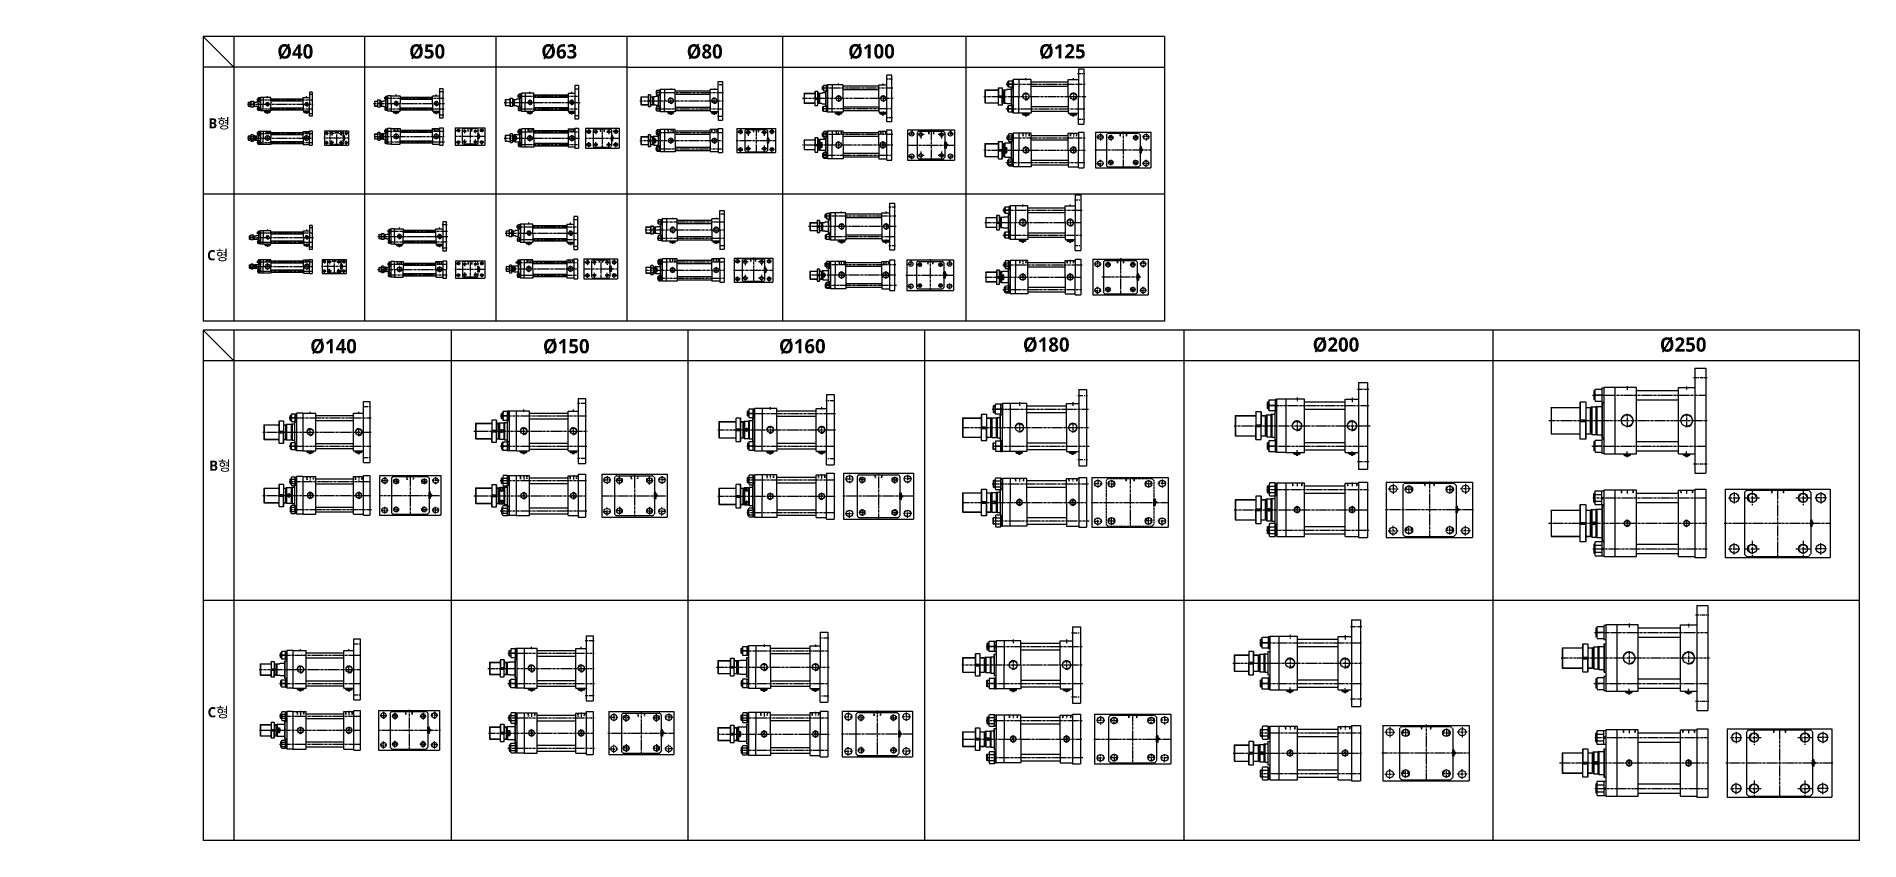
# Model space of a CAD drawing. Extents: x -819 to 8133, y 0 to 3948.
import ezdxf

# ---------------------------------------------------------------- set-up
doc = ezdxf.new("R2010")
doc.units = 0
doc.header["$LTSCALE"] = 10
doc.header["$MEASUREMENT"] = 0
for name, pattern in [('CENTER', [2, 1.25, -0.25, 0.25, -0.25]), ('CENTERX2', [4, 2.5, -0.5, 0.5, -0.5]), ('HIDDEN', [0.375, 0.25, -0.125]), ('HIDDENX2', [0.75, 0.5, -0.25])]:
    doc.linetypes.add(name, pattern=pattern)
doc.layers.get('0').update_dxf_attribs({"linetype": 'CONTINUOUS'})
doc.layers.get('DEFPOINTS').update_dxf_attribs({"linetype": 'CONTINUOUS'})
for name, color, linetype in [('CEN', 1, 'CENTERX2'), ('CENTER', 1, 'CENTER'), ('DIM', 2, 'CONTINUOUS'), ('HID', 2, 'HIDDENX2'), ('Line', 7, 'CONTINUOUS'), ('ML', 7, 'CONTINUOUS'), ('THIN', 3, 'CONTINUOUS'), ('외형선', 3, 'CONTINUOUS'), ('중심선', 1, 'CENTER')]:
    doc.layers.add(name, color=color, linetype=linetype)
doc.styles.add('GHS', font='romans', dxfattribs={"bigfont": 'ghs'})
doc.styles.add('문자', font='romans.shx')

msp = doc.modelspace()

# ---------------------------------------------------------------- texts
at = {"attachment_point": 1, "style": '문자'}
for s, width, gutter_width, heights, insert, char_height in [('{\\fMalgun Gothic|b1|i0|c129|p50;%%C40}', 124.533, 16, [-75.6], (363.2, 3909.7), 70), ('{\\fMalgun Gothic|b1|i0|c129|p50;%%C50}', 124.533, 16, [-75.6], (1010.7, 3909.7), 70), ('{\\fMalgun Gothic|b1|i0|c129|p50;%%C63}', 124.533, 16, [-75.6], (1659.6, 3909.7), 70), ('{\\fMalgun Gothic|b1|i0|c129|p50;%%C80}', 124.533, 16, [-75.6], (2373.7, 3909.7), 70), ('{\\fMalgun Gothic|b1|i0|c129|p50;%%C100}', 124.533, 16, [-75.6], (3166.7, 3910.3), 70), ('{\\fMalgun Gothic|b1|i0|c129|p50;%%C125}', 124.533, 16, [-75.6], (4104, 3910.3), 70), ('{\\fMalgun Gothic|b1|i0|c129|p50;B형}', 655.383, 160, [-66.4], (24.7, 3546.3), 50), ('{\\fMalgun Gothic|b1|i0|c129|p50;C형}', 655.383, 160, [-66.4], (18.7, 2899), 50), ('{\\fMalgun Gothic|b1|i0|c129|p50;%%C140}', 124.533, 16, [-75.6], (524.9, 2462.3), 70), ('{\\fMalgun Gothic|b1|i0|c129|p50;%%C150}', 124.533, 16, [-75.6], (1667.9, 2462.3), 70), ('{\\fMalgun Gothic|b1|i0|c129|p50;%%C160}', 124.533, 16, [-75.6], (2827.1, 2462.3), 70), ('{\\fMalgun Gothic|b1|i0|c129|p50;%%C180}', 124.533, 16, [-75.6], (4024.9, 2470.3), 70), ('{\\fMalgun Gothic|b1|i0|c129|p50;%%C200}', 124.533, 16, [-75.6], (5447.7, 2470.3), 70), ('{\\fMalgun Gothic|b1|i0|c129|p50;%%C250}', 124.533, 16, [-75.6], (7152.5, 2470.3), 70), ('{\\fMalgun Gothic|b1|i0|c129|p50;B형}', 655.383, 160, [-66.4], (28.8, 1865.5), 50), ('{\\fMalgun Gothic|b1|i0|c129|p50;C형}', 655.383, 160, [-66.4], (21.1, 654.9), 50)]:
    msp.add_mtext_dynamic_manual_height_columns(s, width=width, gutter_width=gutter_width, heights=heights, dxfattribs=dict(at, insert=insert, char_height=char_height))
at = {"layer": 'ML', "color": 2, "insert": (-819.3, 74.1), "char_height": 3, "attachment_point": 7, "style": 'GHS'}
msp.add_mtext('\\A1;', dxfattribs=at)

# ---------------------------------------------------------------- linework, layer by layer
for p, q in [((794, 3948.2), (0, 3948.2)), ((0, 3948.2), (0, 2550.2)), ((150, 3798.2), (0, 3948.2)), ((150, 3948.2), (150, 2550.2)), ((794, 2550.2), (794, 3948.2)), ((1438, 3948.2), (794, 3948.2)), ((1438, 2550.2), (1438, 3948.2)), ((4720.9, 3948.2), (1438, 3948.2)), ((2082, 2550.2), (2082, 3948.2)), ((2844.8, 3948.2), (2844.8, 2550.2)), ((3744.2, 3948.2), (3744.2, 2550.2)), ((4720.9, 3948.2), (4720.9, 2550.2)), ((794, 3798.2), (0, 3798.2)), ((1438, 3798.2), (794, 3798.2)), ((2082, 3798.2), (1438, 3798.2)), ((2082, 3798.2), (2844.8, 3798.2)), ((2844.8, 3798.2), (3744.2, 3798.2)), ((3744.2, 3798.2), (4720.9, 3798.2)), ((312.2, 3572.8), (312.7, 3572.3)), ((312.2, 3572.8), (318.2, 3572.8)), ((312.7, 3572.3), (317.7, 3572.3)), ((318.2, 3572.8), (317.7, 3572.3)), ((504.2, 3572.8), (504.7, 3572.3)), ((504.2, 3572.8), (510.2, 3572.8)), ((504.7, 3572.3), (509.7, 3572.3)), ((510.2, 3572.8), (509.7, 3572.3)), ((944.3, 3570.8), (944.8, 3570.3)), ((944.3, 3570.8), (950.3, 3570.8)), ((944.8, 3570.3), (949.8, 3570.3)), ((950.3, 3570.8), (949.8, 3570.3)), ((1141.3, 3570.8), (1141.8, 3570.3)), ((1141.3, 3570.8), (1147.3, 3570.8)), ((1141.8, 3570.3), (1146.8, 3570.3)), ((1147.3, 3570.8), (1146.8, 3570.3)), ((1601.3, 3569.3), (1601.8, 3568.8)), ((1601.3, 3569.3), (1607.3, 3569.3)), ((1601.8, 3568.8), (1606.8, 3568.8)), ((1607.3, 3569.3), (1606.8, 3568.8)), ((1806.3, 3569.3), (1806.8, 3568.8)), ((1806.3, 3569.3), (1812.3, 3569.3)), ((1806.8, 3568.8), (1811.8, 3568.8)), ((1812.3, 3569.3), (1811.8, 3568.8)), ((2293.1, 3567.8), (2293.6, 3567.3)), ((2293.1, 3567.8), (2299.1, 3567.8)), ((2293.6, 3567.3), (2298.6, 3567.3)), ((2299.1, 3567.8), (2298.6, 3567.3)), ((2506.6, 3567.8), (2507.1, 3567.3)), ((2506.6, 3567.8), (2512.6, 3567.8)), ((2507.1, 3567.3), (2512.1, 3567.3)), ((2512.6, 3567.8), (2512.1, 3567.3)), ((4720.9, 3174.2), (0, 3174.2)), ((312.9, 2919), (313.4, 2918.5)), ((312.9, 2919), (318.9, 2919)), ((313.4, 2918.5), (318.4, 2918.5)), ((318.9, 2919), (318.4, 2918.5)), ((504.9, 2919), (505.4, 2918.5)), ((504.9, 2919), (510.9, 2919)), ((505.4, 2918.5), (510.4, 2918.5)), ((510.9, 2919), (510.4, 2918.5)), ((960.2, 2917.8), (960.7, 2917.3)), ((960.2, 2917.8), (966.2, 2917.8)), ((960.7, 2917.3), (965.7, 2917.3)), ((966.2, 2917.8), (965.7, 2917.3)), ((1157.2, 2917.8), (1157.7, 2917.3)), ((1157.2, 2917.8), (1163.2, 2917.8)), ((1157.7, 2917.3), (1162.7, 2917.3)), ((1163.2, 2917.8), (1162.7, 2917.3)), ((1596, 2927.4), (1596.5, 2926.9)), ((1596, 2927.4), (1602, 2927.4)), ((1596.5, 2926.9), (1601.5, 2926.9)), ((1602, 2927.4), (1601.5, 2926.9)), ((1801, 2927.4), (1801.5, 2926.9)), ((1801, 2927.4), (1807, 2927.4)), ((1801.5, 2926.9), (1806.5, 2926.9)), ((1807, 2927.4), (1806.5, 2926.9)), ((2301.9, 2933.2), (2302.4, 2932.7)), ((2301.9, 2933.2), (2307.9, 2933.2)), ((2302.4, 2932.7), (2307.4, 2932.7)), ((2307.9, 2933.2), (2307.4, 2932.7)), ((2515.4, 2933.2), (2515.9, 2932.7)), ((2515.4, 2933.2), (2521.4, 2933.2)), ((2515.9, 2932.7), (2520.9, 2932.7)), ((2521.4, 2933.2), (2520.9, 2932.7)), ((4720.9, 2550.2), (0, 2550.2)), ((8133.3, 2505.7), (0, 2505.7)), ((0, 2505.7), (0, 0)), ((150, 2355.7), (0, 2505.7)), ((150, 2505.7), (150, 0)), ((1219.3, 0), (1219.3, 2505.7)), ((2381.3, 0), (2381.3, 2505.7)), ((3543.2, 0), (3543.2, 2505.7)), ((4816.4, 0), (4816.4, 2505.7)), ((6334.2, 0), (6334.2, 2505.7)), ((8133.3, 0), (8133.3, 2505.7)), ((8133.3, 2355.7), (0, 2355.7)), ((8133.3, 1177.9), (0, 1177.9)), ((8133.3, 0), (0, 0))]:
    msp.add_line(p, q)
at = {"color": 7, "linetype": 'Continuous'}
for p, q in [((303.2, 3582.7), (327.2, 3582.7)), ((303.2, 3580.7), (303.2, 3582.7)), ((327.2, 3580.7), (327.2, 3582.7)), ((495.2, 3582.7), (519.2, 3582.7)), ((495.2, 3580.7), (495.2, 3582.7)), ((519.2, 3580.7), (519.2, 3582.7)), ((302.5, 3576.2), (302.5, 3580.7)), ((302.5, 3580.7), (315.2, 3580.7)), ((305.6, 3575.3), (324.7, 3575.3)), ((308.8, 3576.2), (308.8, 3580.7)), ((312.2, 3572.8), (312.2, 3575.3)), ((315.2, 3580.7), (327.9, 3580.7)), ((318.2, 3572.8), (318.2, 3575.3)), ((321.5, 3576.2), (321.5, 3580.7)), ((327.9, 3576.2), (327.9, 3580.7)), ((494.5, 3576.2), (494.5, 3580.7)), ((494.5, 3580.7), (507.2, 3580.7)), ((497.6, 3575.3), (516.7, 3575.3)), ((500.8, 3576.2), (500.8, 3580.7)), ((504.2, 3572.8), (504.2, 3575.3)), ((507.2, 3580.7), (519.9, 3580.7)), ((510.2, 3572.8), (510.2, 3575.3)), ((513.5, 3576.2), (513.5, 3580.7)), ((519.9, 3576.2), (519.9, 3580.7)), ((934.6, 3574.2), (934.6, 3578.7)), ((934.6, 3578.7), (947.3, 3578.7)), ((935.3, 3580.7), (959.3, 3580.7)), ((935.3, 3578.7), (935.3, 3580.7)), ((937.7, 3573.3), (956.8, 3573.3)), ((940.9, 3574.2), (940.9, 3578.7)), ((944.3, 3570.8), (944.3, 3573.3)), ((947.3, 3578.7), (960, 3578.7)), ((950.3, 3570.8), (950.3, 3573.3)), ((953.6, 3574.2), (953.6, 3578.7)), ((959.3, 3578.7), (959.3, 3580.7)), ((960, 3574.2), (960, 3578.7)), ((1131.6, 3574.2), (1131.6, 3578.7)), ((1131.6, 3578.7), (1144.3, 3578.7)), ((1132.3, 3580.7), (1156.3, 3580.7)), ((1132.3, 3578.7), (1132.3, 3580.7)), ((1134.7, 3573.3), (1153.8, 3573.3)), ((1137.9, 3574.2), (1137.9, 3578.7)), ((1141.3, 3570.8), (1141.3, 3573.3)), ((1144.3, 3578.7), (1157, 3578.7)), ((1147.3, 3570.8), (1147.3, 3573.3)), ((1150.6, 3574.2), (1150.6, 3578.7)), ((1156.3, 3578.7), (1156.3, 3580.7)), ((1157, 3574.2), (1157, 3578.7)), ((1591.6, 3572.7), (1591.6, 3577.2)), ((1591.6, 3577.2), (1604.3, 3577.2)), ((1592.3, 3579.2), (1616.3, 3579.2)), ((1592.3, 3577.2), (1592.3, 3579.2)), ((1594.8, 3571.8), (1613.8, 3571.8)), ((1598, 3572.7), (1598, 3577.2)), ((1601.3, 3569.3), (1601.3, 3571.8)), ((1604.3, 3577.2), (1617, 3577.2)), ((1607.3, 3569.3), (1607.3, 3571.8)), ((1610.7, 3572.7), (1610.7, 3577.2)), ((1616.3, 3577.2), (1616.3, 3579.2)), ((1617, 3572.7), (1617, 3577.2)), ((1796.6, 3572.7), (1796.6, 3577.2)), ((1796.6, 3577.2), (1809.3, 3577.2)), ((1797.3, 3579.2), (1821.3, 3579.2)), ((1797.3, 3577.2), (1797.3, 3579.2)), ((1799.8, 3571.8), (1818.8, 3571.8)), ((1803, 3572.7), (1803, 3577.2)), ((1806.3, 3569.3), (1806.3, 3571.8)), ((1809.3, 3577.2), (1822, 3577.2)), ((1812.3, 3569.3), (1812.3, 3571.8)), ((1815.7, 3572.7), (1815.7, 3577.2)), ((1821.3, 3577.2), (1821.3, 3579.2)), ((1822, 3572.7), (1822, 3577.2)), ((2283.4, 3571.2), (2283.4, 3575.7)), ((2283.4, 3575.7), (2296.1, 3575.7)), ((2284.1, 3577.7), (2308.1, 3577.7)), ((2284.1, 3575.7), (2284.1, 3577.7)), ((2286.6, 3570.3), (2305.6, 3570.3)), ((2289.7, 3571.2), (2289.7, 3575.7)), ((2293.1, 3567.8), (2293.1, 3570.3)), ((2296.1, 3575.7), (2308.8, 3575.7)), ((2299.1, 3567.8), (2299.1, 3570.3)), ((2302.4, 3571.2), (2302.4, 3575.7)), ((2308.1, 3575.7), (2308.1, 3577.7)), ((2308.8, 3571.2), (2308.8, 3575.7)), ((2496.9, 3571.2), (2496.9, 3575.7)), ((2496.9, 3575.7), (2509.6, 3575.7)), ((2497.6, 3577.7), (2521.6, 3577.7)), ((2497.6, 3575.7), (2497.6, 3577.7)), ((2500.1, 3570.3), (2519.1, 3570.3)), ((2503.2, 3571.2), (2503.2, 3575.7)), ((2506.6, 3567.8), (2506.6, 3570.3)), ((2509.6, 3575.7), (2522.3, 3575.7)), ((2512.6, 3567.8), (2512.6, 3570.3)), ((2515.9, 3571.2), (2515.9, 3575.7)), ((2521.6, 3575.7), (2521.6, 3577.7)), ((2522.3, 3571.2), (2522.3, 3575.7)), ((3104.4, 3569.1), (3104.4, 3574.2)), ((3104.4, 3574.2), (3110.7, 3574.2)), ((3105.4, 3574.2), (3105.4, 3576.2)), ((3105.4, 3576.2), (3134.5, 3576.2)), ((3107.5, 3568.2), (3132.4, 3568.2)), ((3110.7, 3574.2), (3135.5, 3574.2)), ((3112.1, 3569.1), (3112.1, 3574.2)), ((3115.9, 3568.4), (3115.9, 3568.4)), ((3115.9, 3563.7), (3115.9, 3568.2)), ((3115.9, 3563.7), (3116.4, 3563.2)), ((3123.9, 3563.7), (3115.9, 3563.7)), ((3116.4, 3563.2), (3123.4, 3563.2)), ((3123.9, 3563.7), (3123.4, 3563.2)), ((3123.9, 3563.7), (3123.9, 3568.2)), ((3127.7, 3569.1), (3127.7, 3574.2)), ((3134.5, 3574.2), (3134.5, 3576.2)), ((3135.5, 3569.1), (3135.5, 3574.2)), ((3322.9, 3569.1), (3322.9, 3574.2)), ((3322.9, 3574.2), (3329.2, 3574.2)), ((3323.9, 3574.2), (3323.9, 3576.2)), ((3323.9, 3576.2), (3353, 3576.2)), ((3326, 3568.2), (3350.9, 3568.2)), ((3329.2, 3574.2), (3354, 3574.2)), ((3330.6, 3569.1), (3330.6, 3574.2)), ((3334.4, 3568.4), (3334.4, 3568.4)), ((3334.4, 3563.7), (3334.4, 3568.2)), ((3334.4, 3563.7), (3334.9, 3563.2)), ((3342.4, 3563.7), (3334.4, 3563.7)), ((3334.9, 3563.2), (3341.9, 3563.2)), ((3342.4, 3563.7), (3341.9, 3563.2)), ((3342.4, 3563.7), (3342.4, 3568.2)), ((3346.2, 3569.1), (3346.2, 3574.2)), ((3353, 3574.2), (3353, 3576.2)), ((3354, 3569.1), (3354, 3574.2)), ((4024.2, 3564.1), (4024.2, 3569.2)), ((4024.2, 3569.2), (4030.5, 3569.2)), ((4025.2, 3569.2), (4025.2, 3571.2)), ((4025.2, 3571.2), (4054.3, 3571.2)), ((4027.3, 3563.2), (4052.2, 3563.2)), ((4030.5, 3569.2), (4055.3, 3569.2)), ((4032, 3564.1), (4032, 3569.2)), ((4035.7, 3563.4), (4035.7, 3563.4)), ((4035.7, 3558.7), (4035.7, 3563.2)), ((4035.7, 3558.7), (4036.2, 3558.2)), ((4043.7, 3558.7), (4035.7, 3558.7)), ((4036.2, 3558.2), (4043.2, 3558.2)), ((4043.7, 3558.7), (4043.2, 3558.2)), ((4043.7, 3558.7), (4043.7, 3563.2)), ((4047.5, 3564.1), (4047.5, 3569.2)), ((4054.3, 3569.2), (4054.3, 3571.2)), ((4055.3, 3564.1), (4055.3, 3569.2)), ((4257.2, 3564.1), (4257.2, 3569.2)), ((4257.2, 3569.2), (4263.5, 3569.2)), ((4258.2, 3569.2), (4258.2, 3571.2)), ((4258.2, 3571.2), (4287.3, 3571.2)), ((4260.3, 3563.2), (4285.2, 3563.2)), ((4263.5, 3569.2), (4288.3, 3569.2)), ((4265, 3564.1), (4265, 3569.2)), ((4268.7, 3563.4), (4268.7, 3563.4)), ((4268.7, 3558.7), (4268.7, 3563.2)), ((4268.7, 3558.7), (4269.2, 3558.2)), ((4276.7, 3558.7), (4268.7, 3558.7)), ((4269.2, 3558.2), (4276.2, 3558.2)), ((4276.7, 3558.7), (4276.2, 3558.2)), ((4276.7, 3558.7), (4276.7, 3563.2)), ((4280.5, 3564.1), (4280.5, 3569.2)), ((4287.3, 3569.2), (4287.3, 3571.2)), ((4288.3, 3564.1), (4288.3, 3569.2)), ((303.2, 2922.4), (303.2, 2926.9)), ((303.2, 2926.9), (315.9, 2926.9)), ((303.9, 2928.9), (327.9, 2928.9)), ((303.9, 2926.9), (303.9, 2928.9)), ((306.4, 2921.5), (325.4, 2921.5)), ((309.6, 2922.4), (309.6, 2926.9)), ((312.9, 2919), (312.9, 2921.5)), ((315.9, 2926.9), (328.6, 2926.9)), ((318.9, 2919), (318.9, 2921.5)), ((322.3, 2922.4), (322.3, 2926.9)), ((327.9, 2926.9), (327.9, 2928.9)), ((328.6, 2922.4), (328.6, 2926.9)), ((495.2, 2922.4), (495.2, 2926.9)), ((495.2, 2926.9), (507.9, 2926.9)), ((495.9, 2928.9), (519.9, 2928.9)), ((495.9, 2926.9), (495.9, 2928.9)), ((498.4, 2921.5), (517.4, 2921.5)), ((501.6, 2922.4), (501.6, 2926.9)), ((504.9, 2919), (504.9, 2921.5)), ((507.9, 2926.9), (520.6, 2926.9)), ((510.9, 2919), (510.9, 2921.5)), ((514.3, 2922.4), (514.3, 2926.9)), ((519.9, 2926.9), (519.9, 2928.9)), ((520.6, 2922.4), (520.6, 2926.9)), ((950.5, 2921.3), (950.5, 2925.7)), ((950.5, 2925.7), (963.2, 2925.7)), ((951.2, 2927.7), (975.2, 2927.7)), ((951.2, 2925.7), (951.2, 2927.7)), ((953.7, 2920.3), (972.8, 2920.3)), ((956.9, 2921.3), (956.9, 2925.7)), ((960.2, 2917.8), (960.2, 2920.3)), ((963.2, 2925.7), (975.9, 2925.7)), ((966.2, 2917.8), (966.2, 2920.3)), ((969.6, 2921.3), (969.6, 2925.7)), ((975.2, 2925.7), (975.2, 2927.7)), ((975.9, 2921.3), (975.9, 2925.7)), ((1147.5, 2921.3), (1147.5, 2925.7)), ((1147.5, 2925.7), (1160.2, 2925.7)), ((1148.2, 2927.7), (1172.2, 2927.7)), ((1148.2, 2925.7), (1148.2, 2927.7)), ((1150.7, 2920.3), (1169.8, 2920.3)), ((1153.9, 2921.3), (1153.9, 2925.7)), ((1157.2, 2917.8), (1157.2, 2920.3)), ((1160.2, 2925.7), (1172.9, 2925.7)), ((1163.2, 2917.8), (1163.2, 2920.3)), ((1166.6, 2921.3), (1166.6, 2925.7)), ((1172.2, 2925.7), (1172.2, 2927.7)), ((1172.9, 2921.3), (1172.9, 2925.7)), ((1586.3, 2930.9), (1586.3, 2935.3)), ((1586.3, 2935.3), (1599, 2935.3)), ((1587, 2937.3), (1611, 2937.3)), ((1587, 2935.3), (1587, 2937.3)), ((1589.5, 2929.9), (1608.5, 2929.9)), ((1592.7, 2930.9), (1592.7, 2935.3)), ((1596, 2927.4), (1596, 2929.9)), ((1599, 2935.3), (1611.7, 2935.3)), ((1602, 2927.4), (1602, 2929.9)), ((1605.4, 2930.9), (1605.4, 2935.3)), ((1611, 2935.3), (1611, 2937.3)), ((1611.7, 2930.9), (1611.7, 2935.3)), ((1791.3, 2930.9), (1791.3, 2935.3)), ((1791.3, 2935.3), (1804, 2935.3)), ((1792, 2937.3), (1816, 2937.3)), ((1792, 2935.3), (1792, 2937.3)), ((1794.5, 2929.9), (1813.5, 2929.9)), ((1797.7, 2930.9), (1797.7, 2935.3)), ((1801, 2927.4), (1801, 2929.9)), ((1804, 2935.3), (1816.7, 2935.3)), ((1807, 2927.4), (1807, 2929.9)), ((1810.4, 2930.9), (1810.4, 2935.3)), ((1816, 2935.3), (1816, 2937.3)), ((1816.7, 2930.9), (1816.7, 2935.3)), ((2292.2, 2936.7), (2292.2, 2941.1)), ((2292.2, 2941.1), (2304.9, 2941.1)), ((2292.9, 2943.1), (2316.9, 2943.1)), ((2292.9, 2941.1), (2292.9, 2943.1)), ((2295.4, 2935.7), (2314.4, 2935.7)), ((2298.6, 2936.7), (2298.6, 2941.1)), ((2301.9, 2933.2), (2301.9, 2935.7)), ((2304.9, 2941.1), (2317.6, 2941.1)), ((2307.9, 2933.2), (2307.9, 2935.7)), ((2311.3, 2936.7), (2311.3, 2941.1)), ((2316.9, 2941.1), (2316.9, 2943.1)), ((2317.6, 2936.7), (2317.6, 2941.1)), ((2505.7, 2936.7), (2505.7, 2941.1)), ((2505.7, 2941.1), (2518.4, 2941.1)), ((2506.4, 2943.1), (2530.4, 2943.1)), ((2506.4, 2941.1), (2506.4, 2943.1)), ((2508.9, 2935.7), (2527.9, 2935.7)), ((2512.1, 2936.7), (2512.1, 2941.1)), ((2515.4, 2933.2), (2515.4, 2935.7)), ((2518.4, 2941.1), (2531.1, 2941.1)), ((2521.4, 2933.2), (2521.4, 2935.7)), ((2524.8, 2936.7), (2524.8, 2941.1)), ((2530.4, 2941.1), (2530.4, 2943.1)), ((2531.1, 2936.7), (2531.1, 2941.1)), ((3118.6, 2940.4), (3118.6, 2945.5)), ((3118.6, 2945.5), (3124.9, 2945.5)), ((3119.6, 2945.5), (3119.6, 2947.5)), ((3119.6, 2947.5), (3148.7, 2947.5)), ((3121.7, 2939.5), (3146.6, 2939.5)), ((3124.9, 2945.5), (3149.7, 2945.5)), ((3126.4, 2940.4), (3126.4, 2945.5)), ((3130.2, 2939.7), (3130.2, 2939.7)), ((3130.2, 2935), (3130.2, 2939.5)), ((3130.2, 2935), (3130.7, 2934.5)), ((3138.2, 2935), (3130.2, 2935)), ((3130.7, 2934.5), (3137.7, 2934.5)), ((3138.2, 2935), (3137.7, 2934.5)), ((3138.2, 2935), (3138.2, 2939.5)), ((3142, 2940.4), (3142, 2945.5)), ((3148.7, 2945.5), (3148.7, 2947.5)), ((3149.7, 2940.4), (3149.7, 2945.5)), ((3337.1, 2940.4), (3337.1, 2945.5)), ((3337.1, 2945.5), (3343.4, 2945.5)), ((3338.1, 2945.5), (3338.1, 2947.5)), ((3338.1, 2947.5), (3367.2, 2947.5)), ((3340.2, 2939.5), (3365.1, 2939.5)), ((3343.4, 2945.5), (3368.2, 2945.5)), ((3344.9, 2940.4), (3344.9, 2945.5)), ((3348.7, 2939.7), (3348.7, 2939.7)), ((3348.7, 2935), (3348.7, 2939.5)), ((3348.7, 2935), (3349.2, 2934.5)), ((3356.7, 2935), (3348.7, 2935)), ((3349.2, 2934.5), (3356.2, 2934.5)), ((3356.7, 2935), (3356.2, 2934.5)), ((3356.7, 2935), (3356.7, 2939.5)), ((3360.5, 2940.4), (3360.5, 2945.5)), ((3367.2, 2945.5), (3367.2, 2947.5)), ((3368.2, 2940.4), (3368.2, 2945.5)), ((4008.4, 2944.5), (4008.4, 2949.5)), ((4008.4, 2949.5), (4014.7, 2949.5)), ((4009.4, 2949.5), (4009.4, 2951.5)), ((4009.4, 2951.5), (4038.6, 2951.5)), ((4011.6, 2943.5), (4036.4, 2943.5)), ((4014.7, 2949.5), (4039.6, 2949.5)), ((4016.2, 2944.5), (4016.2, 2949.5)), ((4020, 2943.7), (4020, 2943.7)), ((4020, 2939), (4020, 2943.5)), ((4020, 2939), (4020.5, 2938.5)), ((4028, 2939), (4020, 2939)), ((4020.5, 2938.5), (4027.5, 2938.5)), ((4028, 2939), (4027.5, 2938.5)), ((4028, 2939), (4028, 2943.5)), ((4031.8, 2944.5), (4031.8, 2949.5)), ((4038.6, 2949.5), (4038.6, 2951.5)), ((4039.6, 2944.5), (4039.6, 2949.5)), ((4241.4, 2944.5), (4241.4, 2949.5)), ((4241.4, 2949.5), (4247.7, 2949.5)), ((4242.4, 2949.5), (4242.4, 2951.5)), ((4242.4, 2951.5), (4271.6, 2951.5)), ((4244.6, 2943.5), (4269.4, 2943.5)), ((4247.7, 2949.5), (4272.6, 2949.5)), ((4249.2, 2944.5), (4249.2, 2949.5)), ((4253, 2943.7), (4253, 2943.7)), ((4253, 2939), (4253, 2943.5)), ((4253, 2939), (4253.5, 2938.5)), ((4261, 2939), (4253, 2939)), ((4253.5, 2938.5), (4260.5, 2938.5)), ((4261, 2939), (4260.5, 2938.5)), ((4261, 2939), (4261, 2943.5)), ((4264.8, 2944.5), (4264.8, 2949.5)), ((4271.6, 2949.5), (4271.6, 2951.5)), ((4272.6, 2944.5), (4272.6, 2949.5)), ((509.5, 1906.2), (509.5, 1911.3)), ((509.5, 1911.3), (515.9, 1911.3)), ((510.5, 1911.3), (510.5, 1913.3)), ((510.5, 1913.3), (539.7, 1913.3)), ((512.7, 1905.3), (537.5, 1905.3)), ((515.9, 1911.3), (540.7, 1911.3)), ((517.3, 1906.2), (517.3, 1911.3)), ((521.1, 1905.5), (521.1, 1905.5)), ((521.1, 1900.8), (521.1, 1905.3)), ((521.1, 1900.8), (521.6, 1900.3)), ((529.1, 1900.8), (521.1, 1900.8)), ((521.6, 1900.3), (528.6, 1900.3)), ((529.1, 1900.8), (528.6, 1900.3)), ((529.1, 1900.8), (529.1, 1905.3)), ((532.9, 1906.2), (532.9, 1911.3)), ((539.7, 1911.3), (539.7, 1913.3)), ((540.7, 1906.2), (540.7, 1911.3)), ((747.5, 1906.2), (747.5, 1911.3)), ((747.5, 1911.3), (753.9, 1911.3)), ((748.5, 1911.3), (748.5, 1913.3)), ((748.5, 1913.3), (777.7, 1913.3)), ((750.7, 1905.3), (775.5, 1905.3)), ((753.9, 1911.3), (778.7, 1911.3)), ((755.3, 1906.2), (755.3, 1911.3)), ((759.1, 1905.5), (759.1, 1905.5)), ((759.1, 1900.8), (759.1, 1905.3)), ((759.1, 1900.8), (759.6, 1900.3)), ((767.1, 1900.8), (759.1, 1900.8)), ((759.6, 1900.3), (766.6, 1900.3)), ((767.1, 1900.8), (766.6, 1900.3)), ((767.1, 1900.8), (767.1, 1905.3)), ((770.9, 1906.2), (770.9, 1911.3)), ((777.7, 1911.3), (777.7, 1913.3)), ((778.7, 1906.2), (778.7, 1911.3)), ((1557.8, 1905.7), (1557.8, 1910.8)), ((1557.8, 1910.8), (1564.2, 1910.8)), ((1558.8, 1910.8), (1558.8, 1912.8)), ((1558.8, 1912.8), (1588, 1912.8)), ((1561, 1904.8), (1585.8, 1904.8)), ((1564.2, 1910.8), (1589, 1910.8)), ((1565.6, 1905.7), (1565.6, 1910.8)), ((1569.4, 1905), (1569.4, 1905)), ((1569.4, 1900.3), (1569.4, 1904.8)), ((1569.4, 1900.3), (1569.9, 1899.8)), ((1577.4, 1900.3), (1569.4, 1900.3)), ((1569.9, 1899.8), (1576.9, 1899.8)), ((1577.4, 1900.3), (1576.9, 1899.8)), ((1577.4, 1900.3), (1577.4, 1904.8)), ((1581.2, 1905.7), (1581.2, 1910.8)), ((1588, 1910.8), (1588, 1912.8)), ((1589, 1905.7), (1589, 1910.8)), ((1801.8, 1905.7), (1801.8, 1910.8)), ((1801.8, 1910.8), (1808.2, 1910.8)), ((1802.8, 1910.8), (1802.8, 1912.8)), ((1802.8, 1912.8), (1832, 1912.8)), ((1805, 1904.8), (1829.8, 1904.8)), ((1808.2, 1910.8), (1833, 1910.8)), ((1809.6, 1905.7), (1809.6, 1910.8)), ((1813.4, 1905), (1813.4, 1905)), ((1813.4, 1900.3), (1813.4, 1904.8)), ((1813.4, 1900.3), (1813.9, 1899.8)), ((1821.4, 1900.3), (1813.4, 1900.3)), ((1813.9, 1899.8), (1820.9, 1899.8)), ((1821.4, 1900.3), (1820.9, 1899.8)), ((1821.4, 1900.3), (1821.4, 1904.8)), ((1825.2, 1905.7), (1825.2, 1910.8)), ((1832, 1910.8), (1832, 1912.8)), ((1833, 1905.7), (1833, 1910.8)), ((2768.8, 1904.9), (2768.8, 1909.9)), ((2768.8, 1909.9), (2775.1, 1909.9)), ((2769.8, 1909.9), (2769.8, 1911.9)), ((2769.8, 1911.9), (2799, 1911.9)), ((2772, 1903.9), (2796.8, 1903.9)), ((2775.1, 1909.9), (2800, 1909.9)), ((2776.6, 1904.9), (2776.6, 1909.9)), ((2780.4, 1904.1), (2780.4, 1904.1)), ((2780.4, 1899.4), (2780.4, 1903.9)), ((2780.4, 1899.4), (2780.9, 1898.9)), ((2788.4, 1899.4), (2780.4, 1899.4)), ((2780.9, 1898.9), (2787.9, 1898.9)), ((2788.4, 1899.4), (2787.9, 1898.9)), ((2788.4, 1899.4), (2788.4, 1903.9)), ((2792.2, 1904.9), (2792.2, 1909.9)), ((2799, 1909.9), (2799, 1911.9)), ((2800, 1904.9), (2800, 1909.9)), ((3020.8, 1904.9), (3020.8, 1909.9)), ((3020.8, 1909.9), (3027.1, 1909.9)), ((3021.8, 1909.9), (3021.8, 1911.9)), ((3021.8, 1911.9), (3051, 1911.9)), ((3024, 1903.9), (3048.8, 1903.9)), ((3027.1, 1909.9), (3052, 1909.9)), ((3028.6, 1904.9), (3028.6, 1909.9)), ((3032.4, 1904.1), (3032.4, 1904.1)), ((3032.4, 1899.4), (3032.4, 1903.9)), ((3032.4, 1899.4), (3032.9, 1898.9)), ((3040.4, 1899.4), (3032.4, 1899.4)), ((3032.9, 1898.9), (3039.9, 1898.9)), ((3040.4, 1899.4), (3039.9, 1898.9)), ((3040.4, 1899.4), (3040.4, 1903.9)), ((3044.2, 1904.9), (3044.2, 1909.9)), ((3051, 1909.9), (3051, 1911.9)), ((3052, 1904.9), (3052, 1909.9)), ((3992.3, 1903.2), (3992.3, 1908.3)), ((3992.3, 1908.3), (3998.6, 1908.3)), ((3993.3, 1908.3), (3993.3, 1910.3)), ((3993.3, 1910.3), (4022.5, 1910.3)), ((3995.5, 1902.3), (4020.3, 1902.3)), ((3998.6, 1908.3), (4023.5, 1908.3)), ((4000.1, 1903.2), (4000.1, 1908.3)), ((4003.9, 1902.5), (4003.9, 1902.5)), ((4003.9, 1897.8), (4003.9, 1902.3)), ((4003.9, 1897.8), (4004.4, 1897.3)), ((4011.9, 1897.8), (4003.9, 1897.8)), ((4004.4, 1897.3), (4011.4, 1897.3)), ((4011.9, 1897.8), (4011.4, 1897.3)), ((4011.9, 1897.8), (4011.9, 1902.3)), ((4015.7, 1903.2), (4015.7, 1908.3)), ((4022.5, 1908.3), (4022.5, 1910.3)), ((4023.5, 1903.2), (4023.5, 1908.3)), ((4254.3, 1903.2), (4254.3, 1908.3)), ((4254.3, 1908.3), (4260.6, 1908.3)), ((4255.3, 1908.3), (4255.3, 1910.3)), ((4255.3, 1910.3), (4284.5, 1910.3)), ((4257.5, 1902.3), (4282.3, 1902.3)), ((4260.6, 1908.3), (4285.5, 1908.3)), ((4262.1, 1903.2), (4262.1, 1908.3)), ((4265.9, 1902.5), (4265.9, 1902.5)), ((4265.9, 1897.8), (4265.9, 1902.3)), ((4265.9, 1897.8), (4266.4, 1897.3)), ((4273.9, 1897.8), (4265.9, 1897.8)), ((4266.4, 1897.3), (4273.4, 1897.3)), ((4273.9, 1897.8), (4273.4, 1897.3)), ((4273.9, 1897.8), (4273.9, 1902.3)), ((4277.7, 1903.2), (4277.7, 1908.3)), ((4284.5, 1908.3), (4284.5, 1910.3)), ((4285.5, 1903.2), (4285.5, 1908.3)), ((5355.7, 1898.7), (5355.7, 1903.8)), ((5355.7, 1903.8), (5362.1, 1903.8)), ((5356.7, 1903.8), (5356.7, 1905.8)), ((5356.7, 1905.8), (5385.9, 1905.8)), ((5358.9, 1897.8), (5383.7, 1897.8)), ((5362.1, 1903.8), (5386.9, 1903.8)), ((5363.5, 1898.7), (5363.5, 1903.8)), ((5367.3, 1898), (5367.3, 1898)), ((5367.3, 1893.3), (5367.3, 1897.8)), ((5367.3, 1893.3), (5367.8, 1892.8)), ((5375.3, 1893.3), (5367.3, 1893.3)), ((5367.8, 1892.8), (5374.8, 1892.8)), ((5375.3, 1893.3), (5374.8, 1892.8)), ((5375.3, 1893.3), (5375.3, 1897.8)), ((5379.1, 1898.7), (5379.1, 1903.8)), ((5385.9, 1903.8), (5385.9, 1905.8)), ((5386.9, 1898.7), (5386.9, 1903.8)), ((5625.7, 1898.7), (5625.7, 1903.8)), ((5625.7, 1903.8), (5632.1, 1903.8)), ((5626.7, 1903.8), (5626.7, 1905.8)), ((5626.7, 1905.8), (5655.9, 1905.8)), ((5628.9, 1897.8), (5653.7, 1897.8)), ((5632.1, 1903.8), (5656.9, 1903.8)), ((5633.5, 1898.7), (5633.5, 1903.8)), ((5637.3, 1898), (5637.3, 1898)), ((5637.3, 1893.3), (5637.3, 1897.8)), ((5637.3, 1893.3), (5637.8, 1892.8)), ((5645.3, 1893.3), (5637.3, 1893.3)), ((5637.8, 1892.8), (5644.8, 1892.8)), ((5645.3, 1893.3), (5644.8, 1892.8)), ((5645.3, 1893.3), (5645.3, 1897.8)), ((5649.1, 1898.7), (5649.1, 1903.8)), ((5655.9, 1903.8), (5655.9, 1905.8)), ((5656.9, 1898.7), (5656.9, 1903.8)), ((6976.7, 1892.2), (6976.7, 1897.3)), ((6976.7, 1897.3), (6983, 1897.3)), ((6977.7, 1897.3), (6977.7, 1899.3)), ((6977.7, 1899.3), (7006.9, 1899.3)), ((6979.9, 1891.3), (7004.7, 1891.3)), ((6983, 1897.3), (7007.9, 1897.3)), ((6984.5, 1892.2), (6984.5, 1897.3)), ((6988.3, 1891.5), (6988.3, 1891.5)), ((6988.3, 1886.8), (6988.3, 1891.3)), ((6988.3, 1886.8), (6988.8, 1886.3)), ((6996.3, 1886.8), (6988.3, 1886.8)), ((6988.8, 1886.3), (6995.8, 1886.3)), ((6996.3, 1886.8), (6995.8, 1886.3)), ((6996.3, 1886.8), (6996.3, 1891.3)), ((7000.1, 1892.2), (7000.1, 1897.3)), ((7006.9, 1897.3), (7006.9, 1899.3)), ((7007.9, 1892.2), (7007.9, 1897.3)), ((7268.7, 1892.2), (7268.7, 1897.3)), ((7268.7, 1897.3), (7275, 1897.3)), ((7269.7, 1897.3), (7269.7, 1899.3)), ((7269.7, 1899.3), (7298.9, 1899.3)), ((7271.9, 1891.3), (7296.7, 1891.3)), ((7275, 1897.3), (7299.9, 1897.3)), ((7276.5, 1892.2), (7276.5, 1897.3)), ((7280.3, 1891.5), (7280.3, 1891.5)), ((7280.3, 1886.8), (7280.3, 1891.3)), ((7280.3, 1886.8), (7280.8, 1886.3)), ((7288.3, 1886.8), (7280.3, 1886.8)), ((7280.8, 1886.3), (7287.8, 1886.3)), ((7288.3, 1886.8), (7287.8, 1886.3)), ((7288.3, 1886.8), (7288.3, 1891.3)), ((7292.1, 1892.2), (7292.1, 1897.3)), ((7298.9, 1897.3), (7298.9, 1899.3)), ((7299.9, 1892.2), (7299.9, 1897.3)), ((461.8, 740.9), (461.8, 745.9)), ((461.8, 745.9), (468.2, 745.9)), ((462.8, 745.9), (462.8, 747.9)), ((462.8, 747.9), (492, 747.9)), ((465, 739.9), (489.8, 739.9)), ((468.2, 745.9), (493, 745.9)), ((469.6, 740.9), (469.6, 745.9)), ((473.4, 740.2), (473.4, 740.2)), ((473.4, 735.4), (473.4, 739.9)), ((473.4, 735.4), (473.9, 734.9)), ((481.4, 735.4), (473.4, 735.4)), ((473.9, 734.9), (480.9, 734.9)), ((481.4, 735.4), (480.9, 734.9)), ((481.4, 735.4), (481.4, 739.9)), ((485.2, 740.9), (485.2, 745.9)), ((492, 745.9), (492, 747.9)), ((493, 740.9), (493, 745.9)), ((699.8, 740.9), (699.8, 745.9)), ((699.8, 745.9), (706.2, 745.9)), ((700.8, 745.9), (700.8, 747.9)), ((700.8, 747.9), (730, 747.9)), ((703, 739.9), (727.8, 739.9)), ((706.2, 745.9), (731, 745.9)), ((707.6, 740.9), (707.6, 745.9)), ((711.4, 740.2), (711.4, 740.2)), ((711.4, 735.4), (711.4, 739.9)), ((711.4, 735.4), (711.9, 734.9)), ((719.4, 735.4), (711.4, 735.4)), ((711.9, 734.9), (718.9, 734.9)), ((719.4, 735.4), (718.9, 734.9)), ((719.4, 735.4), (719.4, 739.9)), ((723.2, 740.9), (723.2, 745.9)), ((730, 745.9), (730, 747.9)), ((731, 740.9), (731, 745.9)), ((1596.3, 740.4), (1596.3, 745.4)), ((1596.3, 745.4), (1602.6, 745.4)), ((1597.3, 745.4), (1597.3, 747.4)), ((1597.3, 747.4), (1626.5, 747.4)), ((1599.5, 739.4), (1624.3, 739.4)), ((1602.6, 745.4), (1627.5, 745.4)), ((1604.1, 740.4), (1604.1, 745.4)), ((1607.9, 739.7), (1607.9, 739.7)), ((1607.9, 734.9), (1607.9, 739.4)), ((1607.9, 734.9), (1608.4, 734.4)), ((1615.9, 734.9), (1607.9, 734.9)), ((1608.4, 734.4), (1615.4, 734.4)), ((1615.9, 734.9), (1615.4, 734.4)), ((1615.9, 734.9), (1615.9, 739.4)), ((1619.7, 740.4), (1619.7, 745.4)), ((1626.5, 745.4), (1626.5, 747.4)), ((1627.5, 740.4), (1627.5, 745.4)), ((1840.3, 740.4), (1840.3, 745.4)), ((1840.3, 745.4), (1846.6, 745.4)), ((1841.3, 745.4), (1841.3, 747.4)), ((1841.3, 747.4), (1870.5, 747.4)), ((1843.5, 739.4), (1868.3, 739.4)), ((1846.6, 745.4), (1871.5, 745.4)), ((1848.1, 740.4), (1848.1, 745.4)), ((1851.9, 739.7), (1851.9, 739.7)), ((1851.9, 734.9), (1851.9, 739.4)), ((1851.9, 734.9), (1852.4, 734.4)), ((1859.9, 734.9), (1851.9, 734.9)), ((1852.4, 734.4), (1859.4, 734.4)), ((1859.9, 734.9), (1859.4, 734.4)), ((1859.9, 734.9), (1859.9, 739.4)), ((1863.7, 740.4), (1863.7, 745.4)), ((1870.5, 745.4), (1870.5, 747.4)), ((1871.5, 740.4), (1871.5, 745.4)), ((2738.4, 739.4), (2738.4, 744.4)), ((2738.4, 744.4), (2744.7, 744.4)), ((2739.4, 744.4), (2739.4, 746.4)), ((2739.4, 746.4), (2768.6, 746.4)), ((2741.6, 738.4), (2766.4, 738.4)), ((2744.7, 744.4), (2769.6, 744.4)), ((2746.2, 739.4), (2746.2, 744.4)), ((2750, 738.7), (2750, 738.7)), ((2750, 733.9), (2750, 738.4)), ((2750, 733.9), (2750.5, 733.4)), ((2758, 733.9), (2750, 733.9)), ((2750.5, 733.4), (2757.5, 733.4)), ((2758, 733.9), (2757.5, 733.4)), ((2758, 733.9), (2758, 738.4)), ((2761.8, 739.4), (2761.8, 744.4)), ((2768.6, 744.4), (2768.6, 746.4)), ((2769.6, 739.4), (2769.6, 744.4)), ((2990.4, 739.4), (2990.4, 744.4)), ((2990.4, 744.4), (2996.7, 744.4)), ((2991.4, 744.4), (2991.4, 746.4)), ((2991.4, 746.4), (3020.6, 746.4)), ((2993.6, 738.4), (3018.4, 738.4)), ((2996.7, 744.4), (3021.6, 744.4)), ((2998.2, 739.4), (2998.2, 744.4)), ((3002, 738.7), (3002, 738.7)), ((3002, 733.9), (3002, 738.4)), ((3002, 733.9), (3002.5, 733.4)), ((3010, 733.9), (3002, 733.9)), ((3002.5, 733.4), (3009.5, 733.4)), ((3010, 733.9), (3009.5, 733.4)), ((3010, 733.9), (3010, 738.4)), ((3013.8, 739.4), (3013.8, 744.4)), ((3020.6, 744.4), (3020.6, 746.4)), ((3021.6, 739.4), (3021.6, 744.4)), ((3961.8, 737.9), (3961.8, 742.9)), ((3961.8, 742.9), (3968.1, 742.9)), ((3962.8, 742.9), (3962.8, 744.9)), ((3962.8, 744.9), (3991.9, 744.9)), ((3964.9, 736.9), (3989.8, 736.9)), ((3968.1, 742.9), (3992.9, 742.9)), ((3969.6, 737.9), (3969.6, 742.9)), ((3973.3, 737.2), (3973.3, 737.2)), ((3973.3, 732.4), (3973.3, 736.9)), ((3973.3, 732.4), (3973.8, 731.9)), ((3981.3, 732.4), (3973.3, 732.4)), ((3973.8, 731.9), (3980.8, 731.9)), ((3981.3, 732.4), (3980.8, 731.9)), ((3981.3, 732.4), (3981.3, 736.9)), ((3985.1, 737.9), (3985.1, 742.9)), ((3991.9, 742.9), (3991.9, 744.9)), ((3992.9, 737.9), (3992.9, 742.9)), ((4223.8, 737.9), (4223.8, 742.9)), ((4223.8, 742.9), (4230.1, 742.9)), ((4224.8, 742.9), (4224.8, 744.9)), ((4224.8, 744.9), (4253.9, 744.9)), ((4226.9, 736.9), (4251.8, 736.9)), ((4230.1, 742.9), (4254.9, 742.9)), ((4231.6, 737.9), (4231.6, 742.9)), ((4235.3, 737.2), (4235.3, 737.2)), ((4235.3, 732.4), (4235.3, 736.9)), ((4235.3, 732.4), (4235.8, 731.9)), ((4243.3, 732.4), (4235.3, 732.4)), ((4235.8, 731.9), (4242.8, 731.9)), ((4243.3, 732.4), (4242.8, 731.9)), ((4243.3, 732.4), (4243.3, 736.9)), ((4247.1, 737.9), (4247.1, 742.9)), ((4253.9, 742.9), (4253.9, 744.9)), ((4254.9, 737.9), (4254.9, 742.9)), ((5321.2, 733.4), (5321.2, 738.4)), ((5321.2, 738.4), (5327.6, 738.4)), ((5322.2, 738.4), (5322.2, 740.4)), ((5322.2, 740.4), (5351.4, 740.4)), ((5324.4, 732.4), (5349.2, 732.4)), ((5327.6, 738.4), (5352.4, 738.4)), ((5329, 733.4), (5329, 738.4)), ((5332.8, 732.7), (5332.8, 732.7)), ((5332.8, 727.9), (5332.8, 732.4)), ((5332.8, 727.9), (5333.3, 727.4)), ((5340.8, 727.9), (5332.8, 727.9)), ((5333.3, 727.4), (5340.3, 727.4)), ((5340.8, 727.9), (5340.3, 727.4)), ((5340.8, 727.9), (5340.8, 732.4)), ((5344.6, 733.4), (5344.6, 738.4)), ((5351.4, 738.4), (5351.4, 740.4)), ((5352.4, 733.4), (5352.4, 738.4)), ((5591.2, 733.4), (5591.2, 738.4)), ((5591.2, 738.4), (5597.6, 738.4)), ((5592.2, 738.4), (5592.2, 740.4)), ((5592.2, 740.4), (5621.4, 740.4)), ((5594.4, 732.4), (5619.2, 732.4)), ((5597.6, 738.4), (5622.4, 738.4)), ((5599, 733.4), (5599, 738.4)), ((5602.8, 732.7), (5602.8, 732.7)), ((5602.8, 727.9), (5602.8, 732.4)), ((5602.8, 727.9), (5603.3, 727.4)), ((5610.8, 727.9), (5602.8, 727.9)), ((5603.3, 727.4), (5610.3, 727.4)), ((5610.8, 727.9), (5610.3, 727.4)), ((5610.8, 727.9), (5610.8, 732.4)), ((5614.6, 733.4), (5614.6, 738.4)), ((5621.4, 738.4), (5621.4, 740.4)), ((5622.4, 733.4), (5622.4, 738.4)), ((6986.2, 726.9), (6986.2, 731.9)), ((6986.2, 731.9), (6992.5, 731.9)), ((6987.2, 731.9), (6987.2, 733.9)), ((6987.2, 733.9), (7016.4, 733.9)), ((6989.4, 725.9), (7014.2, 725.9)), ((6992.5, 731.9), (7017.4, 731.9)), ((6994, 726.9), (6994, 731.9)), ((6997.8, 726.2), (6997.8, 726.2)), ((6997.8, 721.4), (6997.8, 725.9)), ((6997.8, 721.4), (6998.3, 720.9)), ((7005.8, 721.4), (6997.8, 721.4)), ((6998.3, 720.9), (7005.3, 720.9)), ((7005.8, 721.4), (7005.3, 720.9)), ((7005.8, 721.4), (7005.8, 725.9)), ((7009.6, 726.9), (7009.6, 731.9)), ((7016.4, 731.9), (7016.4, 733.9)), ((7017.4, 726.9), (7017.4, 731.9)), ((7278.2, 726.9), (7278.2, 731.9)), ((7278.2, 731.9), (7284.5, 731.9)), ((7279.2, 731.9), (7279.2, 733.9)), ((7279.2, 733.9), (7308.4, 733.9)), ((7281.4, 725.9), (7306.2, 725.9)), ((7284.5, 731.9), (7309.4, 731.9)), ((7286, 726.9), (7286, 731.9)), ((7289.8, 726.2), (7289.8, 726.2)), ((7289.8, 721.4), (7289.8, 725.9)), ((7289.8, 721.4), (7290.3, 720.9)), ((7297.8, 721.4), (7289.8, 721.4)), ((7290.3, 720.9), (7297.3, 720.9)), ((7297.8, 721.4), (7297.3, 720.9)), ((7297.8, 721.4), (7297.8, 725.9)), ((7301.6, 726.9), (7301.6, 731.9)), ((7308.4, 731.9), (7308.4, 733.9)), ((7309.4, 726.9), (7309.4, 731.9))]:
    msp.add_line(p, q, dxfattribs=at)
for points in [[(304.2, 3443.2), (315.2, 3436.9), (326.2, 3443.2), (326.2, 3455.9), (315.2, 3462.3), (304.2, 3455.9)], [(314.3, 3451.1), (313.4, 3449.6), (314.3, 3448.1), (316, 3448.1), (316.9, 3449.6), (316, 3451.1)], [(496.2, 3443.2), (507.2, 3436.9), (518.2, 3443.2), (518.2, 3455.9), (507.2, 3462.3), (496.2, 3455.9)], [(506.3, 3451.1), (505.4, 3449.6), (506.3, 3448.1), (508, 3448.1), (508.9, 3449.6), (508, 3451.1)], [(936.3, 3451.1), (947.3, 3444.8), (958.3, 3451.1), (958.3, 3463.8), (947.3, 3470.2), (936.3, 3463.8)], [(946.4, 3459), (945.5, 3457.5), (946.4, 3456), (948.1, 3456), (949, 3457.5), (948.1, 3459)], [(1133.3, 3451.1), (1144.3, 3444.8), (1155.3, 3451.1), (1155.3, 3463.8), (1144.3, 3470.2), (1133.3, 3463.8)], [(1143.4, 3459), (1142.5, 3457.5), (1143.4, 3456), (1145.1, 3456), (1146, 3457.5), (1145.1, 3459)], [(1593.3, 3442.6), (1604.3, 3436.2), (1615.3, 3442.6), (1615.3, 3455.3), (1604.3, 3461.7), (1593.3, 3455.3)], [(1603.5, 3450.5), (1602.6, 3449), (1603.5, 3447.5), (1605.2, 3447.5), (1606.1, 3449), (1605.2, 3450.5)], [(1798.3, 3442.6), (1809.3, 3436.2), (1820.3, 3442.6), (1820.3, 3455.3), (1809.3, 3461.7), (1798.3, 3455.3)], [(1808.5, 3450.5), (1807.6, 3449), (1808.5, 3447.5), (1810.2, 3447.5), (1811.1, 3449), (1810.2, 3450.5)], [(2285.1, 3430.6), (2296.1, 3424.2), (2307.1, 3430.6), (2307.1, 3443.3), (2296.1, 3449.6), (2285.1, 3443.3)], [(2295.2, 3438.4), (2294.4, 3436.9), (2295.2, 3435.4), (2297, 3435.4), (2297.8, 3436.9), (2297, 3438.4)], [(2498.6, 3430.6), (2509.6, 3424.2), (2520.6, 3430.6), (2520.6, 3443.3), (2509.6, 3449.6), (2498.6, 3443.3)], [(2508.7, 3438.4), (2507.9, 3436.9), (2508.7, 3435.4), (2510.5, 3435.4), (2511.3, 3436.9), (2510.5, 3438.4)], [(3106.4, 3407.3), (3119.9, 3399.5), (3133.4, 3407.3), (3133.4, 3422.9), (3119.9, 3430.7), (3106.4, 3422.9)], [(3118.5, 3417.6), (3117.1, 3415.1), (3118.5, 3412.6), (3121.4, 3412.6), (3122.8, 3415.1), (3121.4, 3417.6)], [(3323.7, 3407.3), (3337.2, 3399.5), (3350.7, 3407.3), (3350.7, 3422.9), (3337.2, 3430.7), (3323.7, 3422.9)], [(3335.7, 3417.6), (3334.3, 3415.1), (3335.7, 3412.6), (3338.6, 3412.6), (3340.1, 3415.1), (3338.6, 3417.6)], [(4026.2, 3382.3), (4039.7, 3374.5), (4053.2, 3382.3), (4053.2, 3397.9), (4039.7, 3405.7), (4026.2, 3397.9)], [(4259.2, 3382.3), (4272.7, 3374.5), (4286.2, 3382.3), (4286.2, 3397.9), (4272.7, 3405.7), (4259.2, 3397.9)], [(4038.3, 3392.6), (4036.9, 3390.1), (4038.3, 3387.6), (4041.2, 3387.6), (4042.6, 3390.1), (4041.2, 3392.6)], [(4271.3, 3392.6), (4269.9, 3390.1), (4271.3, 3387.6), (4274.2, 3387.6), (4275.6, 3390.1), (4274.2, 3392.6)], [(304.9, 2812.6), (315.9, 2806.3), (326.9, 2812.6), (326.9, 2825.3), (315.9, 2831.7), (304.9, 2825.3)], [(315.1, 2820.5), (314.2, 2819), (315.1, 2817.5), (316.8, 2817.5), (317.7, 2819), (316.8, 2820.5)], [(496.9, 2812.6), (507.9, 2806.3), (518.9, 2812.6), (518.9, 2825.3), (507.9, 2831.7), (496.9, 2825.3)], [(507.1, 2820.5), (506.2, 2819), (507.1, 2817.5), (508.8, 2817.5), (509.7, 2819), (508.8, 2820.5)], [(952.2, 2798.2), (963.2, 2791.8), (974.2, 2798.2), (974.2, 2810.9), (963.2, 2817.2), (952.2, 2810.9)], [(962.4, 2806), (961.5, 2804.5), (962.4, 2803), (964.1, 2803), (965, 2804.5), (964.1, 2806)], [(1149.2, 2798.2), (1160.2, 2791.8), (1171.2, 2798.2), (1171.2, 2810.9), (1160.2, 2817.2), (1149.2, 2810.9)], [(1159.4, 2806), (1158.5, 2804.5), (1159.4, 2803), (1161.1, 2803), (1162, 2804.5), (1161.1, 2806)], [(1588, 2800.8), (1599, 2794.4), (1610, 2800.8), (1610, 2813.5), (1599, 2819.8), (1588, 2813.5)], [(1598.2, 2808.6), (1597.3, 2807.1), (1598.2, 2805.6), (1599.9, 2805.6), (1600.8, 2807.1), (1599.9, 2808.6)], [(1793, 2800.8), (1804, 2794.4), (1815, 2800.8), (1815, 2813.5), (1804, 2819.8), (1793, 2813.5)], [(1803.2, 2808.6), (1802.3, 2807.1), (1803.2, 2805.6), (1804.9, 2805.6), (1805.8, 2807.1), (1804.9, 2808.6)], [(2293.9, 2794.7), (2304.9, 2788.4), (2315.9, 2794.7), (2315.9, 2807.4), (2304.9, 2813.8), (2293.9, 2807.4)], [(2304, 2802.6), (2303.2, 2801.1), (2304, 2799.6), (2305.8, 2799.6), (2306.6, 2801.1), (2305.8, 2802.6)], [(2507.4, 2794.7), (2518.4, 2788.4), (2529.4, 2794.7), (2529.4, 2807.4), (2518.4, 2813.8), (2507.4, 2807.4)], [(2517.5, 2802.6), (2516.7, 2801.1), (2517.5, 2799.6), (2519.3, 2799.6), (2520.1, 2801.1), (2519.3, 2802.6)], [(3120.7, 2768.5), (3134.2, 2760.8), (3147.7, 2768.5), (3147.7, 2784.1), (3134.2, 2791.9), (3120.7, 2784.1)], [(3132.7, 2778.8), (3131.3, 2776.3), (3132.7, 2773.8), (3135.6, 2773.8), (3137, 2776.3), (3135.6, 2778.8)], [(3337.9, 2768.5), (3351.4, 2760.8), (3364.9, 2768.5), (3364.9, 2784.1), (3351.4, 2791.9), (3337.9, 2784.1)], [(3350, 2778.8), (3348.5, 2776.3), (3350, 2773.8), (3352.9, 2773.8), (3354.3, 2776.3), (3352.9, 2778.8)], [(4010.5, 2758.6), (4024, 2750.8), (4037.5, 2758.6), (4037.5, 2774.2), (4024, 2782), (4010.5, 2774.2)], [(4243.5, 2758.6), (4257, 2750.8), (4270.5, 2758.6), (4270.5, 2774.2), (4257, 2782), (4243.5, 2774.2)], [(4022.6, 2768.9), (4021.1, 2766.4), (4022.6, 2763.9), (4025.4, 2763.9), (4026.9, 2766.4), (4025.4, 2768.9)], [(4255.6, 2768.9), (4254.1, 2766.4), (4255.6, 2763.9), (4258.4, 2763.9), (4259.9, 2766.4), (4258.4, 2768.9)], [(511.6, 1686.9), (525.1, 1679.1), (538.6, 1686.9), (538.6, 1702.5), (525.1, 1710.3), (511.6, 1702.5)], [(749.6, 1686.9), (763.1, 1679.1), (776.6, 1686.9), (776.6, 1702.5), (763.1, 1710.3), (749.6, 1702.5)], [(1559.9, 1685.4), (1573.4, 1677.6), (1586.9, 1685.4), (1586.9, 1701), (1573.4, 1708.8), (1559.9, 1701)], [(1803.9, 1685.4), (1817.4, 1677.6), (1830.9, 1685.4), (1830.9, 1701), (1817.4, 1708.8), (1803.9, 1701)], [(2770.9, 1682.8), (2784.4, 1675), (2797.9, 1682.8), (2797.9, 1698.4), (2784.4, 1706.2), (2770.9, 1698.4)], [(3022.9, 1682.8), (3036.4, 1675), (3049.9, 1682.8), (3049.9, 1698.4), (3036.4, 1706.2), (3022.9, 1698.4)], [(523.7, 1697.2), (522.2, 1694.7), (523.7, 1692.2), (526.5, 1692.2), (528, 1694.7), (526.5, 1697.2)], [(761.7, 1697.2), (760.2, 1694.7), (761.7, 1692.2), (764.5, 1692.2), (766, 1694.7), (764.5, 1697.2)], [(1572, 1695.7), (1570.5, 1693.2), (1572, 1690.7), (1574.8, 1690.7), (1576.3, 1693.2), (1574.8, 1695.7)], [(1816, 1695.7), (1814.5, 1693.2), (1816, 1690.7), (1818.8, 1690.7), (1820.3, 1693.2), (1818.8, 1695.7)], [(2782.9, 1693.1), (2781.5, 1690.6), (2782.9, 1688.1), (2785.8, 1688.1), (2787.3, 1690.6), (2785.8, 1693.1)], [(3034.9, 1693.1), (3033.5, 1690.6), (3034.9, 1688.1), (3037.8, 1688.1), (3039.3, 1690.6), (3037.8, 1693.1)], [(3994.4, 1652.6), (4007.9, 1644.8), (4021.4, 1652.6), (4021.4, 1668.2), (4007.9, 1676), (3994.4, 1668.2)], [(4006.4, 1662.9), (4005, 1660.4), (4006.4, 1657.9), (4009.3, 1657.9), (4010.8, 1660.4), (4009.3, 1662.9)], [(4256.4, 1652.6), (4269.9, 1644.8), (4283.4, 1652.6), (4283.4, 1668.2), (4269.9, 1676), (4256.4, 1668.2)], [(4268.4, 1662.9), (4267, 1660.4), (4268.4, 1657.9), (4271.3, 1657.9), (4272.8, 1660.4), (4271.3, 1662.9)], [(5357.8, 1616.4), (5371.3, 1608.6), (5384.8, 1616.4), (5384.8, 1632), (5371.3, 1639.8), (5357.8, 1632)], [(5369.9, 1626.7), (5368.4, 1624.2), (5369.9, 1621.7), (5372.8, 1621.7), (5374.2, 1624.2), (5372.8, 1626.7)], [(5627.8, 1616.4), (5641.3, 1608.6), (5654.8, 1616.4), (5654.8, 1632), (5641.3, 1639.8), (5627.8, 1632)], [(5639.9, 1626.7), (5638.4, 1624.2), (5639.9, 1621.7), (5642.8, 1621.7), (5644.2, 1624.2), (5642.8, 1626.7)], [(6978.8, 1549.9), (6992.3, 1542.1), (7005.8, 1549.9), (7005.8, 1565.5), (6992.3, 1573.3), (6978.8, 1565.5)], [(6990.8, 1560.2), (6989.4, 1557.7), (6990.8, 1555.2), (6993.7, 1555.2), (6995.2, 1557.7), (6993.7, 1560.2)], [(7270.8, 1549.9), (7284.3, 1542.1), (7297.8, 1549.9), (7297.8, 1565.5), (7284.3, 1573.3), (7270.8, 1565.5)], [(7282.8, 1560.2), (7281.4, 1557.7), (7282.8, 1555.2), (7285.7, 1555.2), (7287.2, 1557.7), (7285.7, 1560.2)], [(463.9, 534), (477.4, 526.2), (490.9, 534), (490.9, 549.6), (477.4, 557.4), (463.9, 549.6)], [(476, 544.3), (474.5, 541.8), (476, 539.3), (478.9, 539.3), (480.3, 541.8), (478.9, 544.3)], [(701.9, 534), (715.4, 526.2), (728.9, 534), (728.9, 549.6), (715.4, 557.4), (701.9, 549.6)], [(714, 544.3), (712.5, 541.8), (714, 539.3), (716.9, 539.3), (718.3, 541.8), (716.9, 544.3)], [(1598.4, 520), (1611.9, 512.2), (1625.4, 520), (1625.4, 535.6), (1611.9, 543.4), (1598.4, 535.6)], [(1842.4, 520), (1855.9, 512.2), (1869.4, 520), (1869.4, 535.6), (1855.9, 543.4), (1842.4, 535.6)], [(2740.5, 515.3), (2754, 507.5), (2767.5, 515.3), (2767.5, 530.8), (2754, 538.6), (2740.5, 530.8)], [(2992.5, 515.3), (3006, 507.5), (3019.5, 515.3), (3019.5, 530.8), (3006, 538.6), (2992.5, 530.8)], [(1610.5, 530.3), (1609, 527.8), (1610.5, 525.3), (1613.3, 525.3), (1614.8, 527.8), (1613.3, 530.3)], [(1854.5, 530.3), (1853, 527.8), (1854.5, 525.3), (1857.3, 525.3), (1858.8, 527.8), (1857.3, 530.3)], [(2752.5, 525.6), (2751.1, 523.1), (2752.5, 520.6), (2755.4, 520.6), (2756.9, 523.1), (2755.4, 525.6)], [(3004.5, 525.6), (3003.1, 523.1), (3004.5, 520.6), (3007.4, 520.6), (3008.9, 523.1), (3007.4, 525.6)], [(3963.8, 490.5), (3977.3, 482.7), (3990.8, 490.5), (3990.8, 506.1), (3977.3, 513.9), (3963.8, 506.1)], [(3975.9, 500.8), (3974.5, 498.3), (3975.9, 495.8), (3978.8, 495.8), (3980.2, 498.3), (3978.8, 500.8)], [(4225.8, 490.5), (4239.3, 482.7), (4252.8, 490.5), (4252.8, 506.1), (4239.3, 513.9), (4225.8, 506.1)], [(4237.9, 500.8), (4236.5, 498.3), (4237.9, 495.8), (4240.8, 495.8), (4242.2, 498.3), (4240.8, 500.8)], [(5323.3, 421.4), (5336.8, 413.6), (5350.3, 421.4), (5350.3, 437), (5336.8, 444.8), (5323.3, 437)], [(5335.4, 431.7), (5333.9, 429.2), (5335.4, 426.7), (5338.3, 426.7), (5339.7, 429.2), (5338.3, 431.7)], [(5593.3, 421.4), (5606.8, 413.6), (5620.3, 421.4), (5620.3, 437), (5606.8, 444.8), (5593.3, 437)], [(5605.4, 431.7), (5603.9, 429.2), (5605.4, 426.7), (5608.3, 426.7), (5609.7, 429.2), (5608.3, 431.7)], [(6988.3, 373.1), (7001.8, 365.3), (7015.3, 373.1), (7015.3, 388.7), (7001.8, 396.5), (6988.3, 388.7)], [(7000.3, 383.4), (6998.9, 380.9), (7000.3, 378.4), (7003.2, 378.4), (7004.7, 380.9), (7003.2, 383.4)], [(7280.3, 373.1), (7293.8, 365.3), (7307.3, 373.1), (7307.3, 388.7), (7293.8, 396.5), (7280.3, 388.7)], [(7292.3, 383.4), (7290.9, 380.9), (7292.3, 378.4), (7295.2, 378.4), (7296.7, 380.9), (7295.2, 383.4)]]:
    msp.add_lwpolyline(points, close=True, dxfattribs=at)
for centre, radius in [((315.2, 3449.6), 11), ((315.2, 3449.6), 2.5), ((507.2, 3449.6), 11), ((507.2, 3449.6), 2.5), ((947.3, 3457.5), 11), ((947.3, 3457.5), 2.5), ((1144.3, 3457.5), 11), ((1144.3, 3457.5), 2.5), ((1604.3, 3449), 11), ((1604.3, 3449), 2.5), ((1809.3, 3449), 11), ((1809.3, 3449), 2.5), ((2296.1, 3436.9), 11), ((2296.1, 3436.9), 2.5), ((2509.6, 3436.9), 11), ((2509.6, 3436.9), 2.5), ((3119.9, 3415.1), 13.5), ((3119.9, 3415.1), 3.5), ((3337.2, 3415.1), 13.5), ((3337.2, 3415.1), 3.5), ((4039.7, 3390.1), 13.5), ((4272.7, 3390.1), 13.5), ((4039.7, 3390.1), 3.5), ((4272.7, 3390.1), 3.5), ((315.9, 2819), 11), ((315.9, 2819), 2.5), ((507.9, 2819), 11), ((507.9, 2819), 2.5), ((963.2, 2804.5), 11), ((963.2, 2804.5), 2.5), ((1160.2, 2804.5), 11), ((1160.2, 2804.5), 2.5), ((1599, 2807.1), 11), ((1599, 2807.1), 2.5), ((1804, 2807.1), 11), ((1804, 2807.1), 2.5), ((2304.9, 2801.1), 11), ((2304.9, 2801.1), 2.5), ((2518.4, 2801.1), 11), ((2518.4, 2801.1), 2.5), ((3134.2, 2776.3), 13.5), ((3134.2, 2776.3), 3.5), ((3351.4, 2776.3), 13.5), ((3351.4, 2776.3), 3.5), ((4024, 2766.4), 13.5), ((4257, 2766.4), 13.5), ((4024, 2766.4), 3.5), ((4257, 2766.4), 3.5), ((525.1, 1694.7), 13.5), ((763.1, 1694.7), 13.5), ((1573.4, 1693.2), 13.5), ((1817.4, 1693.2), 13.5), ((2784.4, 1690.6), 13.5), ((3036.4, 1690.6), 13.5), ((525.1, 1694.7), 3.5), ((763.1, 1694.7), 3.5), ((1573.4, 1693.2), 3.5), ((1817.4, 1693.2), 3.5), ((2784.4, 1690.6), 3.5), ((3036.4, 1690.6), 3.5), ((4007.9, 1660.4), 13.5), ((4007.9, 1660.4), 3.5), ((4269.9, 1660.4), 13.5), ((4269.9, 1660.4), 3.5), ((5371.3, 1624.2), 13.5), ((5371.3, 1624.2), 3.5), ((5641.3, 1624.2), 13.5), ((5641.3, 1624.2), 3.5), ((6992.3, 1557.7), 13.5), ((6992.3, 1557.7), 3.5), ((7284.3, 1557.7), 13.5), ((7284.3, 1557.7), 3.5), ((477.4, 541.8), 13.5), ((477.4, 541.8), 3.5), ((715.4, 541.8), 13.5), ((715.4, 541.8), 3.5), ((1611.9, 527.8), 13.5), ((1855.9, 527.8), 13.5), ((1611.9, 527.8), 3.5), ((1855.9, 527.8), 3.5), ((2754, 523.1), 13.5), ((2754, 523.1), 3.5), ((3006, 523.1), 13.5), ((3006, 523.1), 3.5), ((3977.3, 498.3), 13.5), ((3977.3, 498.3), 3.5), ((4239.3, 498.3), 13.5), ((4239.3, 498.3), 3.5), ((5336.8, 429.2), 13.5), ((5336.8, 429.2), 3.5), ((5606.8, 429.2), 13.5), ((5606.8, 429.2), 3.5), ((7001.8, 380.9), 13.5), ((7001.8, 380.9), 3.5), ((7293.8, 380.9), 13.5), ((7293.8, 380.9), 3.5)]:
    msp.add_circle(centre, radius, dxfattribs=at)
for centre, radius, start, end in [((305.6, 3580.9), 5.62, 235.61575, 270), ((305.6, 3580.9), 5.62, 235.61575, 304.38425), ((315.2, 3596.3), 21, 252.41205, 270), ((315.2, 3596.3), 21, 270, 287.58795), ((324.7, 3580.9), 5.62, 235.61575, 304.38425), ((497.6, 3580.9), 5.62, 235.61575, 270), ((497.6, 3580.9), 5.62, 235.61575, 304.38425), ((507.2, 3596.3), 21, 252.41205, 270), ((507.2, 3596.3), 21, 270, 287.58795), ((516.7, 3580.9), 5.62, 235.61575, 304.38425), ((937.7, 3578.9), 5.62, 235.61575, 270), ((937.7, 3578.9), 5.62, 235.61575, 304.38425), ((947.3, 3594.3), 21, 252.41205, 270), ((947.3, 3594.3), 21, 270, 287.58795), ((956.8, 3578.9), 5.62, 235.61575, 304.38425), ((1134.7, 3578.9), 5.62, 235.61575, 270), ((1134.7, 3578.9), 5.62, 235.61575, 304.38425), ((1144.3, 3594.3), 21, 252.41205, 270), ((1144.3, 3594.3), 21, 270, 287.58795), ((1153.8, 3578.9), 5.62, 235.61575, 304.38425), ((1594.8, 3577.4), 5.62, 235.61575, 270), ((1594.8, 3577.4), 5.62, 235.61575, 304.38425), ((1604.3, 3592.8), 21, 252.41205, 270), ((1604.3, 3592.8), 21, 270, 287.58795), ((1613.8, 3577.4), 5.62, 235.61575, 304.38425), ((1799.8, 3577.4), 5.62, 235.61575, 270), ((1799.8, 3577.4), 5.62, 235.61575, 304.38425), ((1809.3, 3592.8), 21, 252.41205, 270), ((1809.3, 3592.8), 21, 270, 287.58795), ((1818.8, 3577.4), 5.62, 235.61575, 304.38425), ((2286.6, 3575.9), 5.62, 235.61575, 270), ((2286.6, 3575.9), 5.62, 235.61575, 304.38425), ((2296.1, 3591.3), 21, 252.41205, 270), ((2296.1, 3591.3), 21, 270, 287.58795), ((2305.6, 3575.9), 5.62, 235.61575, 304.38425), ((2500.1, 3575.9), 5.62, 235.61575, 270), ((2500.1, 3575.9), 5.62, 235.61575, 304.38425), ((2509.6, 3591.3), 21, 252.41205, 270), ((2509.6, 3591.3), 21, 270, 287.58795), ((2519.1, 3575.9), 5.62, 235.61575, 304.38425), ((3107.5, 3573.8), 5.62, 235.61575, 270), ((3108.3, 3576.4), 8.22, 241.70064, 298.29936), ((3119.9, 3599.5), 31.3, 255.61718, 270.01407), ((3120, 3599.5), 31.3, 269.98593, 284.38282), ((3131.6, 3576.4), 8.22, 241.70064, 298.29936), ((3326, 3573.8), 5.62, 235.61575, 270), ((3326.8, 3576.4), 8.22, 241.70064, 298.29936), ((3338.4, 3599.5), 31.3, 255.61718, 270.01407), ((3338.5, 3599.5), 31.3, 269.98593, 284.38282), ((3350.1, 3576.4), 8.22, 241.70064, 298.29936), ((4027.3, 3568.8), 5.62, 235.61575, 270), ((4028.1, 3571.4), 8.22, 241.70064, 298.29936), ((4039.7, 3594.5), 31.3, 255.61718, 270.01407), ((4039.8, 3594.5), 31.3, 269.98593, 284.38282), ((4051.4, 3571.4), 8.22, 241.70064, 298.29936), ((4260.3, 3568.8), 5.62, 235.61575, 270), ((4261.1, 3571.4), 8.22, 241.70064, 298.29936), ((4272.7, 3594.5), 31.3, 255.61718, 270.01407), ((4272.8, 3594.5), 31.3, 269.98593, 284.38282), ((4284.4, 3571.4), 8.22, 241.70064, 298.29936), ((306.4, 2927.1), 5.62, 235.61575, 270), ((306.4, 2927.1), 5.62, 235.61575, 304.38425), ((315.9, 2942.5), 21, 252.41205, 270), ((315.9, 2942.5), 21, 270, 287.58795), ((325.4, 2927.1), 5.62, 235.61575, 304.38425), ((498.4, 2927.1), 5.62, 235.61575, 270), ((498.4, 2927.1), 5.62, 235.61575, 304.38425), ((507.9, 2942.5), 21, 252.41205, 270), ((507.9, 2942.5), 21, 270, 287.58795), ((517.4, 2927.1), 5.62, 235.61575, 304.38425), ((953.7, 2926), 5.62, 235.61575, 270), ((953.7, 2926), 5.62, 235.61575, 304.38425), ((963.2, 2941.4), 21, 252.41205, 270), ((963.2, 2941.4), 21, 270, 287.58795), ((972.8, 2926), 5.62, 235.61575, 304.38425), ((1150.7, 2926), 5.62, 235.61575, 270), ((1150.7, 2926), 5.62, 235.61575, 304.38425), ((1160.2, 2941.4), 21, 252.41205, 270), ((1160.2, 2941.4), 21, 270, 287.58795), ((1169.8, 2926), 5.62, 235.61575, 304.38425), ((1589.5, 2935.6), 5.62, 235.61575, 270), ((1589.5, 2935.6), 5.62, 235.61575, 304.38425), ((1599, 2951), 21, 252.41205, 270), ((1599, 2951), 21, 270, 287.58795), ((1608.5, 2935.6), 5.62, 235.61575, 304.38425), ((1794.5, 2935.6), 5.62, 235.61575, 270), ((1794.5, 2935.6), 5.62, 235.61575, 304.38425), ((1804, 2951), 21, 252.41205, 270), ((1804, 2951), 21, 270, 287.58795), ((1813.5, 2935.6), 5.62, 235.61575, 304.38425), ((2295.4, 2941.3), 5.62, 235.61575, 270), ((2295.4, 2941.3), 5.62, 235.61575, 304.38425), ((2304.9, 2956.7), 21, 252.41205, 270), ((2304.9, 2956.7), 21, 270, 287.58795), ((2314.4, 2941.3), 5.62, 235.61575, 304.38425), ((2508.9, 2941.3), 5.62, 235.61575, 270), ((2508.9, 2941.3), 5.62, 235.61575, 304.38425), ((2518.4, 2956.7), 21, 252.41205, 270), ((2518.4, 2956.7), 21, 270, 287.58795), ((2527.9, 2941.3), 5.62, 235.61575, 304.38425), ((3121.7, 2945.1), 5.62, 235.61575, 270), ((3122.5, 2947.7), 8.22, 241.70064, 298.29936), ((3134.1, 2970.8), 31.3, 255.61718, 270.01407), ((3134.2, 2970.8), 31.3, 269.98593, 284.38282), ((3145.8, 2947.7), 8.22, 241.70064, 298.29936), ((3340.2, 2945.1), 5.62, 235.61575, 270), ((3341, 2947.7), 8.22, 241.70064, 298.29936), ((3352.6, 2970.8), 31.3, 255.61718, 270.01407), ((3352.7, 2970.8), 31.3, 269.98593, 284.38282), ((3364.3, 2947.7), 8.22, 241.70064, 298.29936), ((4011.6, 2949.1), 5.62, 235.61575, 270), ((4012.3, 2951.7), 8.22, 241.70064, 298.29936), ((4024, 2974.8), 31.3, 255.61718, 270.01407), ((4024, 2974.8), 31.3, 269.98593, 284.38282), ((4035.7, 2951.7), 8.22, 241.70064, 298.29936), ((4244.6, 2949.1), 5.62, 235.61575, 270), ((4245.3, 2951.7), 8.22, 241.70064, 298.29936), ((4257, 2974.8), 31.3, 255.61718, 270.01407), ((4257, 2974.8), 31.3, 269.98593, 284.38282), ((4268.7, 2951.7), 8.22, 241.70064, 298.29936), ((512.7, 1910.9), 5.62, 235.61575, 270), ((513.4, 1913.5), 8.22, 241.70064, 298.29936), ((525.1, 1936.6), 31.3, 255.61718, 270.01407), ((525.1, 1936.6), 31.3, 269.98593, 284.38282), ((536.8, 1913.5), 8.22, 241.70064, 298.29936), ((750.7, 1910.9), 5.62, 235.61575, 270), ((751.4, 1913.5), 8.22, 241.70064, 298.29936), ((763.1, 1936.6), 31.3, 255.61718, 270.01407), ((763.1, 1936.6), 31.3, 269.98593, 284.38282), ((774.8, 1913.5), 8.22, 241.70064, 298.29936), ((1561, 1910.4), 5.62, 235.61575, 270), ((1561.7, 1913), 8.22, 241.70064, 298.29936), ((1573.4, 1936.1), 31.3, 255.61718, 270.01407), ((1573.4, 1936.1), 31.3, 269.98593, 284.38282), ((1585.1, 1913), 8.22, 241.70064, 298.29936), ((1805, 1910.4), 5.62, 235.61575, 270), ((1805.7, 1913), 8.22, 241.70064, 298.29936), ((1817.4, 1936.1), 31.3, 255.61718, 270.01407), ((1817.4, 1936.1), 31.3, 269.98593, 284.38282), ((1829.1, 1913), 8.22, 241.70064, 298.29936), ((2772, 1909.5), 5.62, 235.61575, 270), ((2772.7, 1912.1), 8.22, 241.70064, 298.29936), ((2784.4, 1935.2), 31.3, 255.61718, 270.01407), ((2784.4, 1935.2), 31.3, 269.98593, 284.38282), ((2796.1, 1912.1), 8.22, 241.70064, 298.29936), ((3024, 1909.5), 5.62, 235.61575, 270), ((3024.7, 1912.1), 8.22, 241.70064, 298.29936), ((3036.4, 1935.2), 31.3, 255.61718, 270.01407), ((3036.4, 1935.2), 31.3, 269.98593, 284.38282), ((3048.1, 1912.1), 8.22, 241.70064, 298.29936), ((3995.5, 1907.9), 5.62, 235.61575, 270), ((3996.2, 1910.5), 8.22, 241.70064, 298.29936), ((4007.9, 1933.6), 31.3, 255.61718, 270.01407), ((4007.9, 1933.6), 31.3, 269.98593, 284.38282), ((4019.6, 1910.5), 8.22, 241.70064, 298.29936), ((4257.5, 1907.9), 5.62, 235.61575, 270), ((4258.2, 1910.5), 8.22, 241.70064, 298.29936), ((4269.9, 1933.6), 31.3, 255.61718, 270.01407), ((4269.9, 1933.6), 31.3, 269.98593, 284.38282), ((4281.6, 1910.5), 8.22, 241.70064, 298.29936), ((5358.9, 1903.4), 5.62, 235.61575, 270), ((5359.6, 1906), 8.22, 241.70064, 298.29936), ((5371.3, 1929.1), 31.3, 255.61718, 270.01407), ((5371.3, 1929.1), 31.3, 269.98593, 284.38282), ((5383, 1906), 8.22, 241.70064, 298.29936), ((5628.9, 1903.4), 5.62, 235.61575, 270), ((5629.6, 1906), 8.22, 241.70064, 298.29936), ((5641.3, 1929.1), 31.3, 255.61718, 270.01407), ((5641.3, 1929.1), 31.3, 269.98593, 284.38282), ((5653, 1906), 8.22, 241.70064, 298.29936), ((6979.9, 1896.9), 5.62, 235.61575, 270), ((6980.6, 1899.5), 8.22, 241.70064, 298.29936), ((6992.3, 1922.6), 31.3, 255.61718, 270.01407), ((6992.3, 1922.6), 31.3, 269.98593, 284.38282), ((7004, 1899.5), 8.22, 241.70064, 298.29936), ((7271.9, 1896.9), 5.62, 235.61575, 270), ((7272.6, 1899.5), 8.22, 241.70064, 298.29936), ((7284.3, 1922.6), 31.3, 255.61718, 270.01407), ((7284.3, 1922.6), 31.3, 269.98593, 284.38282), ((7296, 1899.5), 8.22, 241.70064, 298.29936), ((465, 745.6), 5.62, 235.61575, 270), ((465.7, 748.2), 8.22, 241.70064, 298.29936), ((477.4, 771.3), 31.3, 255.61718, 270.01407), ((477.4, 771.3), 31.3, 269.98593, 284.38282), ((489.1, 748.2), 8.22, 241.70064, 298.29936), ((703, 745.6), 5.62, 235.61575, 270), ((703.7, 748.2), 8.22, 241.70064, 298.29936), ((715.4, 771.3), 31.3, 255.61718, 270.01407), ((715.4, 771.3), 31.3, 269.98593, 284.38282), ((727.1, 748.2), 8.22, 241.70064, 298.29936), ((1599.5, 745.1), 5.62, 235.61575, 270), ((1600.2, 747.7), 8.22, 241.70064, 298.29936), ((1611.9, 770.8), 31.3, 255.61718, 270.01407), ((1611.9, 770.8), 31.3, 269.98593, 284.38282), ((1623.6, 747.7), 8.22, 241.70064, 298.29936), ((1843.5, 745.1), 5.62, 235.61575, 270), ((1844.2, 747.7), 8.22, 241.70064, 298.29936), ((1855.9, 770.8), 31.3, 255.61718, 270.01407), ((1855.9, 770.8), 31.3, 269.98593, 284.38282), ((1867.6, 747.7), 8.22, 241.70064, 298.29936), ((2741.6, 744.1), 5.62, 235.61575, 270), ((2742.3, 746.7), 8.22, 241.70064, 298.29936), ((2754, 769.8), 31.3, 255.61718, 270.01407), ((2754, 769.8), 31.3, 269.98593, 284.38282), ((2765.7, 746.7), 8.22, 241.70064, 298.29936), ((2993.6, 744.1), 5.62, 235.61575, 270), ((2994.3, 746.7), 8.22, 241.70064, 298.29936), ((3006, 769.8), 31.3, 255.61718, 270.01407), ((3006, 769.8), 31.3, 269.98593, 284.38282), ((3017.7, 746.7), 8.22, 241.70064, 298.29936), ((3964.9, 742.6), 5.62, 235.61575, 270), ((3965.7, 745.2), 8.22, 241.70064, 298.29936), ((3977.3, 768.3), 31.3, 255.61718, 270.01407), ((3977.4, 768.3), 31.3, 269.98593, 284.38282), ((3989, 745.2), 8.22, 241.70064, 298.29936), ((4226.9, 742.6), 5.62, 235.61575, 270), ((4227.7, 745.2), 8.22, 241.70064, 298.29936), ((4239.3, 768.3), 31.3, 255.61718, 270.01407), ((4239.4, 768.3), 31.3, 269.98593, 284.38282), ((4251, 745.2), 8.22, 241.70064, 298.29936), ((5324.4, 738.1), 5.62, 235.61575, 270), ((5325.1, 740.7), 8.22, 241.70064, 298.29936), ((5336.8, 763.8), 31.3, 255.61718, 270.01407), ((5336.8, 763.8), 31.3, 269.98593, 284.38282), ((5348.5, 740.7), 8.22, 241.70064, 298.29936), ((5594.4, 738.1), 5.62, 235.61575, 270), ((5595.1, 740.7), 8.22, 241.70064, 298.29936), ((5606.8, 763.8), 31.3, 255.61718, 270.01407), ((5606.8, 763.8), 31.3, 269.98593, 284.38282), ((5618.5, 740.7), 8.22, 241.70064, 298.29936), ((6989.4, 731.6), 5.62, 235.61575, 270), ((6990.1, 734.2), 8.22, 241.70064, 298.29936), ((7001.8, 757.3), 31.3, 255.61718, 270.01407), ((7001.8, 757.3), 31.3, 269.98593, 284.38282), ((7013.5, 734.2), 8.22, 241.70064, 298.29936), ((7281.4, 731.6), 5.62, 235.61575, 270), ((7282.1, 734.2), 8.22, 241.70064, 298.29936), ((7293.8, 757.3), 31.3, 255.61718, 270.01407), ((7293.8, 757.3), 31.3, 269.98593, 284.38282), ((7305.5, 734.2), 8.22, 241.70064, 298.29936)]:
    msp.add_arc(centre, radius, start, end, dxfattribs=at)
at = {"layer": 'CEN', "color": 1, "linetype": 'CENTER', "ltscale": 1.5}
for p, q in [((4293.7, 3765.7), (4328.7, 3765.7)), ((1181.3, 3676.2), (1157.3, 3676.2)), ((1846.3, 3690.2), (1822.3, 3690.2)), ((2552.1, 3710.2), (2525.1, 3710.2)), ((3384.9, 3738.7), (3352.9, 3738.7)), ((1181.3, 3561.2), (1157.3, 3561.2)), ((1252.4, 3496.5), (1252.4, 3476.5)), ((1367.4, 3496.5), (1367.4, 3476.5)), ((1846.3, 3558.2), (1822.3, 3558.2)), ((1893.2, 3493.5), (1893.2, 3469.5)), ((2025.2, 3493.5), (2025.2, 3469.5)), ((2552.1, 3555.2), (2525.1, 3555.2)), ((2637.5, 3492.4), (2637.5, 3468.4)), ((2792.5, 3492.4), (2792.5, 3468.4)), ((3384.9, 3548.7), (3352.9, 3548.7)), ((4293.7, 3541.7), (4328.7, 3541.7)), ((1242.4, 3486.5), (1262.4, 3486.5)), ((1242.4, 3428.5), (1262.4, 3428.5)), ((1252.4, 3418.5), (1252.4, 3438.5)), ((1377.4, 3486.5), (1357.4, 3486.5)), ((1377.4, 3428.5), (1357.4, 3428.5)), ((1367.4, 3418.5), (1367.4, 3438.5)), ((1881.2, 3481.5), (1905.2, 3481.5)), ((1881.2, 3416.5), (1905.2, 3416.5)), ((1893.2, 3404.5), (1893.2, 3428.5)), ((2037.2, 3481.5), (2013.2, 3481.5)), ((2037.2, 3416.5), (2013.2, 3416.5)), ((2025.2, 3404.5), (2025.2, 3428.5)), ((2625.5, 3480.4), (2649.5, 3480.4)), ((2637.5, 3381.4), (2637.5, 3405.4)), ((2804.5, 3480.4), (2780.5, 3480.4)), ((2792.5, 3381.4), (2792.5, 3405.4)), ((3463.8, 3469.6), (3493.8, 3469.6)), ((3478.8, 3484.6), (3478.8, 3454.6)), ((3683.8, 3469.6), (3653.8, 3469.6)), ((3668.8, 3484.6), (3668.8, 3454.6)), ((4388.4, 3455.1), (4422.4, 3455.1)), ((4405.4, 3472.1), (4405.4, 3438.1)), ((4646.4, 3455.1), (4612.4, 3455.1)), ((4629.4, 3472.1), (4629.4, 3438.1)), ((2625.5, 3393.4), (2649.5, 3393.4)), ((2804.5, 3393.4), (2780.5, 3393.4)), ((3463.8, 3360.6), (3493.8, 3360.6)), ((3478.8, 3345.6), (3478.8, 3375.6)), ((3683.8, 3360.6), (3653.8, 3360.6)), ((3668.8, 3345.6), (3668.8, 3375.6)), ((4388.4, 3325.1), (4422.4, 3325.1)), ((4405.4, 3308.1), (4405.4, 3342.1)), ((4646.4, 3325.1), (4612.4, 3325.1)), ((4629.4, 3308.1), (4629.4, 3342.1)), ((4278, 3146), (4313, 3146)), ((1841, 3048.3), (1817, 3048.3)), ((2560.9, 3075.6), (2533.9, 3075.6)), ((3399.2, 3110), (3367.2, 3110)), ((1197.2, 3023.2), (1173.2, 3023.2)), ((1197.2, 2908.2), (1173.2, 2908.2)), ((1841, 2916.3), (1817, 2916.3)), ((2560.9, 2920.6), (2533.9, 2920.6)), ((3399.2, 2920), (3367.2, 2920)), ((4278, 2922), (4313, 2922)), ((1243.1, 2833.5), (1263.1, 2833.5)), ((1243.1, 2775.5), (1263.1, 2775.5)), ((1253.1, 2843.5), (1253.1, 2823.5)), ((1253.1, 2765.5), (1253.1, 2785.5)), ((1378.1, 2833.5), (1358.1, 2833.5)), ((1378.1, 2775.5), (1358.1, 2775.5)), ((1368.1, 2843.5), (1368.1, 2823.5)), ((1368.1, 2765.5), (1368.1, 2785.5)), ((1874, 2839.6), (1898, 2839.6)), ((1886, 2851.6), (1886, 2827.6)), ((1886, 2762.6), (1886, 2786.6)), ((2030, 2839.6), (2006, 2839.6)), ((2018, 2851.6), (2018, 2827.6)), ((2018, 2762.6), (2018, 2786.6)), ((2611.7, 2844.6), (2635.7, 2844.6)), ((2623.7, 2856.6), (2623.7, 2832.6)), ((2790.7, 2844.6), (2766.7, 2844.6)), ((2778.7, 2856.6), (2778.7, 2832.6)), ((3459.6, 2830.8), (3489.6, 2830.8)), ((3474.6, 2845.8), (3474.6, 2815.8)), ((3679.6, 2830.8), (3649.6, 2830.8)), ((3664.6, 2845.8), (3664.6, 2815.8)), ((4374.5, 2831.4), (4408.5, 2831.4)), ((4391.5, 2848.4), (4391.5, 2814.4)), ((4632.5, 2831.4), (4598.5, 2831.4)), ((4615.5, 2848.4), (4615.5, 2814.4)), ((1874, 2774.6), (1898, 2774.6)), ((2030, 2774.6), (2006, 2774.6)), ((2611.7, 2757.6), (2635.7, 2757.6)), ((2623.7, 2745.6), (2623.7, 2769.6)), ((2790.7, 2757.6), (2766.7, 2757.6)), ((2778.7, 2745.6), (2778.7, 2769.6)), ((3459.6, 2721.8), (3489.6, 2721.8)), ((3474.6, 2706.8), (3474.6, 2736.8)), ((3679.6, 2721.8), (3649.6, 2721.8)), ((3664.6, 2706.8), (3664.6, 2736.8)), ((4374.5, 2701.4), (4408.5, 2701.4)), ((4391.5, 2684.4), (4391.5, 2718.4)), ((4632.5, 2701.4), (4598.5, 2701.4)), ((4615.5, 2684.4), (4615.5, 2718.4)), ((7318.3, 2274.3), (7384.3, 2274.3)), ((5723.3, 2214.3), (5667.3, 2214.3)), ((5723.3, 1859.3), (5667.3, 1859.3)), ((7318.3, 1849.3), (7384.3, 1849.3)), ((874, 1767.2), (908, 1767.2)), ((891, 1784.2), (891, 1750.2)), ((1158, 1767.2), (1124, 1767.2)), ((1141, 1784.2), (1141, 1750.2)), ((1963.5, 1770.7), (2001.5, 1770.7)), ((1982.5, 1789.7), (1982.5, 1751.7)), ((2271.5, 1770.7), (2233.5, 1770.7)), ((2252.5, 1789.7), (2252.5, 1751.7)), ((7518.4, 1711.2), (7518.4, 1654.2)), ((7943.4, 1711.2), (7943.4, 1654.2)), ((874, 1622.2), (908, 1622.2)), ((891, 1605.2), (891, 1639.2)), ((1158, 1622.2), (1124, 1622.2)), ((1141, 1605.2), (1141, 1639.2)), ((1963.5, 1615.7), (2001.5, 1615.7)), ((1982.5, 1596.7), (1982.5, 1634.7)), ((2271.5, 1615.7), (2233.5, 1615.7)), ((2252.5, 1596.7), (2252.5, 1634.7)), ((7489.9, 1682.7), (7546.9, 1682.7)), ((7570.4, 1682.7), (7641.3, 1682.7)), ((7820.4, 1682.7), (7891.3, 1682.7)), ((7971.9, 1682.7), (7914.9, 1682.7)), ((7489.9, 1432.7), (7546.9, 1432.7)), ((7518.4, 1404.2), (7518.4, 1461.2)), ((7570.4, 1432.7), (7641.3, 1432.7)), ((7820.4, 1432.7), (7891.3, 1432.7)), ((7971.9, 1432.7), (7914.9, 1432.7)), ((7943.4, 1404.2), (7943.4, 1461.2)), ((7327.8, 1108.9), (7393.8, 1108.9)), ((5688.8, 1048.9), (5632.8, 1048.9)), ((885, 631.3), (885, 597.3)), ((1135, 631.3), (1135, 597.3)), ((5688.8, 693.9), (5632.8, 693.9)), ((7327.8, 683.9), (7393.8, 683.9)), ((868, 614.3), (902, 614.3)), ((1152, 614.3), (1118, 614.3)), ((1997, 605.3), (2035, 605.3)), ((2016, 624.3), (2016, 586.3)), ((2305, 605.3), (2267, 605.3)), ((2286, 624.3), (2286, 586.3)), ((868, 469.3), (902, 469.3)), ((885, 452.3), (885, 486.3)), ((1152, 469.3), (1118, 469.3)), ((1135, 452.3), (1135, 486.3)), ((1997, 450.3), (2035, 450.3)), ((2016, 431.3), (2016, 469.3)), ((2305, 450.3), (2267, 450.3)), ((2286, 431.3), (2286, 469.3)), ((7499.4, 505.9), (7556.4, 505.9)), ((7527.9, 534.4), (7527.9, 477.4)), ((7579.9, 505.9), (7650.8, 505.9)), ((7829.9, 505.9), (7900.8, 505.9)), ((7981.4, 505.9), (7924.4, 505.9)), ((7952.9, 534.4), (7952.9, 477.4)), ((7527.9, 227.4), (7527.9, 284.4)), ((7952.9, 227.4), (7952.9, 284.4)), ((7499.4, 255.9), (7556.4, 255.9)), ((7579.9, 255.9), (7650.8, 255.9)), ((7829.9, 255.9), (7900.8, 255.9)), ((7981.4, 255.9), (7924.4, 255.9))]:
    msp.add_line(p, q, dxfattribs=at)
at = {"layer": 'CEN', "color": 1, "linetype": 'CENTER'}
for p, q in [((537.2, 3662.7), (518.2, 3662.7)), ((537.2, 3567.7), (518.2, 3567.7)), ((598, 3472.6), (615, 3472.6)), ((598, 3426.6), (615, 3426.6)), ((606.5, 3481.1), (606.5, 3464.1)), ((606.5, 3418.1), (606.5, 3435.1)), ((710, 3472.6), (693, 3472.6)), ((710, 3426.6), (693, 3426.6)), ((701.5, 3481.1), (701.5, 3464.1)), ((701.5, 3418.1), (701.5, 3435.1)), ((537.9, 3008.9), (518.9, 3008.9)), ((537.9, 2913.9), (518.9, 2913.9)), ((586.2, 2842), (603.2, 2842)), ((586.2, 2796), (603.2, 2796)), ((594.7, 2850.5), (594.7, 2833.5)), ((594.7, 2787.5), (594.7, 2804.5)), ((698.2, 2842), (681.2, 2842)), ((698.2, 2796), (681.2, 2796)), ((689.7, 2850.5), (689.7, 2833.5)), ((689.7, 2787.5), (689.7, 2804.5)), ((419.6, 1706.2), (419.6, 1683.2)), ((5819.3, 1727.2), (5867.3, 1727.2)), ((5843.3, 1751.2), (5843.3, 1703.2)), ((6222.3, 1727.2), (6174.3, 1727.2)), ((6198.3, 1751.2), (6198.3, 1703.2)), ((5843.3, 1497.2), (5843.3, 1545.2)), ((6198.3, 1497.2), (6198.3, 1545.2)), ((5819.3, 1521.2), (5867.3, 1521.2)), ((6222.3, 1521.2), (6174.3, 1521.2)), ((5826.9, 556.2), (5826.9, 508.2)), ((6181.9, 556.2), (6181.9, 508.2)), ((5802.9, 532.2), (5850.9, 532.2)), ((6205.9, 532.2), (6157.9, 532.2)), ((5802.9, 326.2), (5850.9, 326.2)), ((5826.9, 302.2), (5826.9, 350.2)), ((6205.9, 326.2), (6157.9, 326.2)), ((6181.9, 302.2), (6181.9, 350.2))]:
    msp.add_line(p, q, dxfattribs=at)
at = {"layer": 'CEN', "color": 1, "linetype": 'CENTER', "ltscale": 2}
for p, q in [((3101.4, 2159.4), (3056.4, 2159.4)), ((4294.9, 2185.3), (4341.9, 2185.3)), ((783.1, 2130.8), (822.1, 2130.8)), ((1880.4, 2145.8), (1837.4, 2145.8)), ((783.1, 1880.8), (822.1, 1880.8)), ((1880.4, 1875.8), (1837.4, 1875.8)), ((3101.4, 1874.4), (3056.4, 1874.4)), ((3173.2, 1796.1), (3173.2, 1755.1)), ((3458.2, 1796.1), (3458.2, 1755.1)), ((4294.9, 1870.3), (4341.9, 1870.3)), ((3152.7, 1775.6), (3193.7, 1775.6)), ((3478.7, 1775.6), (3437.7, 1775.6)), ((4372.9, 1752.9), (4413.9, 1752.9)), ((4393.4, 1773.4), (4393.4, 1732.4)), ((4728.9, 1752.9), (4687.9, 1752.9)), ((4708.4, 1773.4), (4708.4, 1732.4)), ((7605.9, 1721.3), (7605.9, 1644)), ((7855.9, 1721.3), (7855.9, 1644)), ((3173.2, 1585.1), (3173.2, 1626.1)), ((3458.2, 1585.1), (3458.2, 1626.1)), ((3152.7, 1605.6), (3193.7, 1605.6)), ((3478.7, 1605.6), (3437.7, 1605.6)), ((4372.9, 1567.9), (4413.9, 1567.9)), ((4393.4, 1547.4), (4393.4, 1588.4)), ((4728.9, 1567.9), (4687.9, 1567.9)), ((4708.4, 1547.4), (4708.4, 1588.4)), ((7605.9, 1471.3), (7605.9, 1394)), ((7855.9, 1471.3), (7855.9, 1394)), ((3071, 993.9), (3026, 993.9)), ((4264.3, 1019.9), (4311.3, 1019.9)), ((735.4, 965.4), (774.4, 965.4)), ((1918.9, 980.4), (1875.9, 980.4)), ((735.4, 715.4), (774.4, 715.4)), ((1918.9, 710.4), (1875.9, 710.4)), ((3071, 708.9), (3026, 708.9)), ((3167.3, 628.6), (3167.3, 587.6)), ((3452.3, 628.6), (3452.3, 587.6)), ((4264.3, 704.9), (4311.3, 704.9)), ((3146.8, 608.1), (3187.8, 608.1)), ((3472.8, 608.1), (3431.8, 608.1)), ((4385.5, 590.8), (4426.5, 590.8)), ((4406, 611.3), (4406, 570.3)), ((4741.5, 590.8), (4700.5, 590.8)), ((4721, 611.3), (4721, 570.3)), ((7615.4, 544.6), (7615.4, 467.3)), ((7865.4, 544.6), (7865.4, 467.3)), ((3167.3, 417.6), (3167.3, 458.6)), ((3452.3, 417.6), (3452.3, 458.6)), ((3146.8, 438.1), (3187.8, 438.1)), ((3472.8, 438.1), (3431.8, 438.1)), ((4385.5, 405.8), (4426.5, 405.8)), ((4406, 385.3), (4406, 426.3)), ((4741.5, 405.8), (4700.5, 405.8)), ((4721, 385.3), (4721, 426.3)), ((7615.4, 294.6), (7615.4, 217.3)), ((7865.4, 294.6), (7865.4, 217.3))]:
    msp.add_line(p, q, dxfattribs=at)
at = {"layer": 'CENTER'}
for p, q in [((1283.9, 3472.6), (1283.9, 3494.3)), ((1335.9, 3472.6), (1335.9, 3494.3)), ((1927.7, 3492.6), (1927.7, 3468.3)), ((1990.7, 3492.6), (1990.7, 3468.3)), ((2675, 3493.1), (2675, 3460.8)), ((2755, 3493.1), (2755, 3460.8)), ((641, 3472.1), (622.1, 3472.1)), ((641, 3427.1), (622.1, 3427.1)), ((631.5, 3483), (631.5, 3461.2)), ((631.5, 3416.2), (631.5, 3438)), ((667.1, 3472.1), (686, 3472.1)), ((667.1, 3427.1), (686, 3427.1)), ((676.5, 3483), (676.5, 3461.2)), ((676.5, 3416.2), (676.5, 3438)), ((1293.3, 3483.5), (1274.4, 3483.5)), ((1293.3, 3431.5), (1274.4, 3431.5)), ((1283.9, 3420.6), (1283.9, 3442.3)), ((1345.3, 3483.5), (1326.4, 3483.5)), ((1345.3, 3431.5), (1326.4, 3431.5)), ((1335.9, 3420.6), (1335.9, 3442.3)), ((1938.2, 3480.5), (1917.1, 3480.5)), ((1938.2, 3417.5), (1917.1, 3417.5)), ((1927.7, 3405.3), (1927.7, 3429.6)), ((1980.1, 3480.5), (2001.2, 3480.5)), ((1980.1, 3417.5), (2001.2, 3417.5)), ((1990.7, 3405.3), (1990.7, 3429.6)), ((2689, 3476.9), (2661, 3476.9)), ((2675, 3413.1), (2675, 3380.8)), ((2769, 3476.9), (2741, 3476.9)), ((2755, 3413.1), (2755, 3380.8)), ((3539.3, 3466.1), (3506.4, 3466.1)), ((3522.8, 3485.1), (3522.8, 3447.2)), ((3641.3, 3466.1), (3608.4, 3466.1)), ((3624.8, 3485.1), (3624.8, 3447.2)), ((4468.1, 3451.1), (4444.7, 3451.1)), ((4456.4, 3464.6), (4456.4, 3437.6)), ((4566.7, 3451.1), (4590.1, 3451.1)), ((4578.4, 3464.6), (4578.4, 3437.6)), ((2689, 3396.9), (2661, 3396.9)), ((2769, 3396.9), (2741, 3396.9)), ((3539.3, 3364.1), (3506.4, 3364.1)), ((3522.8, 3383.1), (3522.8, 3345.2)), ((3641.3, 3364.1), (3608.4, 3364.1)), ((3624.8, 3383.1), (3624.8, 3345.2)), ((4468.1, 3329.1), (4444.7, 3329.1)), ((4456.4, 3315.6), (4456.4, 3342.6)), ((4566.7, 3329.1), (4590.1, 3329.1)), ((4578.4, 3315.6), (4578.4, 3342.6)), ((629.1, 2841.5), (610.2, 2841.5)), ((629.1, 2796.5), (610.2, 2796.5)), ((619.7, 2852.4), (619.7, 2830.6)), ((619.7, 2785.6), (619.7, 2807.4)), ((655.2, 2841.5), (674.1, 2841.5)), ((655.2, 2796.5), (674.1, 2796.5)), ((664.7, 2852.4), (664.7, 2830.6)), ((664.7, 2785.6), (664.7, 2807.4)), ((1294.1, 2830.5), (1275.2, 2830.5)), ((1294.1, 2778.5), (1275.2, 2778.5)), ((1284.6, 2819.6), (1284.6, 2841.4)), ((1284.6, 2767.6), (1284.6, 2789.4)), ((1346.1, 2830.5), (1327.2, 2830.5)), ((1346.1, 2778.5), (1327.2, 2778.5)), ((1336.6, 2819.6), (1336.6, 2841.4)), ((1336.6, 2767.6), (1336.6, 2789.4)), ((1931.1, 2838.6), (1910, 2838.6)), ((1931.1, 2775.6), (1910, 2775.6)), ((1920.5, 2850.8), (1920.5, 2826.5)), ((1920.5, 2763.5), (1920.5, 2787.8)), ((1973, 2838.6), (1994.1, 2838.6)), ((1973, 2775.6), (1994.1, 2775.6)), ((1983.5, 2850.8), (1983.5, 2826.5)), ((1983.5, 2763.5), (1983.5, 2787.8)), ((2675.2, 2841.1), (2647.2, 2841.1)), ((2661.2, 2857.2), (2661.2, 2825)), ((2661.2, 2777.2), (2661.2, 2745)), ((2755.2, 2841.1), (2727.2, 2841.1)), ((2741.2, 2857.2), (2741.2, 2825)), ((2741.2, 2777.2), (2741.2, 2745)), ((3526.8, 2827.3), (3510.3, 2827.3)), ((3518.6, 2836.8), (3518.6, 2817.9)), ((3612.3, 2827.3), (3628.8, 2827.3)), ((3620.6, 2836.8), (3620.6, 2817.9)), ((4454.2, 2827.4), (4430.8, 2827.4)), ((4442.5, 2840.9), (4442.5, 2813.9)), ((4552.8, 2827.4), (4576.2, 2827.4)), ((4564.5, 2840.9), (4564.5, 2813.9)), ((2675.2, 2761.1), (2647.2, 2761.1)), ((2755.2, 2761.1), (2727.2, 2761.1)), ((3526.8, 2725.3), (3510.3, 2725.3)), ((3518.6, 2715.9), (3518.6, 2734.8)), ((3612.3, 2725.3), (3628.8, 2725.3)), ((3620.6, 2715.9), (3620.6, 2734.8)), ((4454.2, 2705.4), (4430.8, 2705.4)), ((4442.5, 2691.9), (4442.5, 2718.9)), ((4552.8, 2705.4), (4576.2, 2705.4)), ((4564.5, 2691.9), (4564.5, 2718.9)), ((958.9, 1763.7), (935, 1763.7)), ((947, 1777.5), (947, 1749.9)), ((1073, 1763.7), (1096.9, 1763.7)), ((1085, 1777.5), (1085, 1749.9)), ((2059.9, 1767.2), (2027, 1767.2)), ((2043.5, 1748.2), (2043.5, 1786.2)), ((2175, 1767.2), (2207.9, 1767.2)), ((2191.5, 1748.2), (2191.5, 1786.2)), ((3250.4, 1770.6), (3221, 1770.6)), ((3235.7, 1753.6), (3235.7, 1787.6)), ((3381, 1770.6), (3410.4, 1770.6)), ((3395.7, 1753.6), (3395.7, 1787.6)), ((4442.7, 1751.4), (4477, 1751.4)), ((4459.9, 1770.2), (4459.9, 1732.6)), ((4659, 1751.4), (4624.7, 1751.4)), ((4641.9, 1770.2), (4641.9, 1732.6)), ((5938.8, 1724.2), (5902.9, 1724.2)), ((5920.8, 1744.9), (5920.8, 1703.5)), ((6102.9, 1724.2), (6138.8, 1724.2)), ((6120.8, 1744.9), (6120.8, 1703.5)), ((958.9, 1625.7), (935, 1625.7)), ((947, 1611.9), (947, 1639.5)), ((1073, 1625.7), (1096.9, 1625.7)), ((1085, 1611.9), (1085, 1639.5)), ((2059.9, 1619.2), (2027, 1619.2)), ((2043.5, 1638.2), (2043.5, 1600.2)), ((2175, 1619.2), (2207.9, 1619.2)), ((2191.5, 1638.2), (2191.5, 1600.2)), ((3235.7, 1627.6), (3235.7, 1593.6)), ((3395.7, 1627.6), (3395.7, 1593.6)), ((3250.4, 1610.6), (3221, 1610.6)), ((3381, 1610.6), (3410.4, 1610.6)), ((4442.7, 1569.4), (4477, 1569.4)), ((4459.9, 1550.6), (4459.9, 1588.2)), ((4659, 1569.4), (4624.7, 1569.4)), ((4641.9, 1550.6), (4641.9, 1588.2)), ((5938.8, 1524.2), (5902.9, 1524.2)), ((5920.8, 1503.5), (5920.8, 1544.9)), ((6102.9, 1524.2), (6138.8, 1524.2)), ((6120.8, 1503.5), (6120.8, 1544.9)), ((941.2, 626.9), (941.2, 594.7)), ((1079.2, 626.9), (1079.2, 594.7)), ((955.1, 610.8), (927.3, 610.8)), ((1065.3, 610.8), (1093.1, 610.8)), ((2093.4, 601.8), (2060.5, 601.8)), ((2077, 582.9), (2077, 620.8)), ((2208.5, 601.8), (2241.4, 601.8)), ((2225, 582.9), (2225, 620.8)), ((3244.5, 603.1), (3215.1, 603.1)), ((3229.8, 586.1), (3229.8, 620)), ((3375.1, 603.1), (3404.5, 603.1)), ((3389.8, 586.1), (3389.8, 620)), ((4455.4, 589.3), (4489.6, 589.3)), ((4472.5, 570.6), (4472.5, 608.1)), ((4671.6, 589.3), (4637.4, 589.3)), ((4654.5, 570.6), (4654.5, 608.1)), ((5904.4, 549.9), (5904.4, 508.5)), ((6104.4, 549.9), (6104.4, 508.5)), ((955.1, 472.8), (927.3, 472.8)), ((941.2, 456.7), (941.2, 488.9)), ((1065.3, 472.8), (1093.1, 472.8)), ((1079.2, 456.7), (1079.2, 488.9)), ((2093.4, 453.8), (2060.5, 453.8)), ((2077, 472.8), (2077, 434.9)), ((2208.5, 453.8), (2241.4, 453.8)), ((2225, 472.8), (2225, 434.9)), ((3229.8, 460), (3229.8, 426.1)), ((3389.8, 460), (3389.8, 426.1)), ((5922.3, 529.2), (5886.4, 529.2)), ((6086.4, 529.2), (6122.3, 529.2)), ((3244.5, 443.1), (3215.1, 443.1)), ((3375.1, 443.1), (3404.5, 443.1)), ((4455.4, 407.3), (4489.6, 407.3)), ((4472.5, 426.1), (4472.5, 388.6)), ((4671.6, 407.3), (4637.4, 407.3)), ((4654.5, 426.1), (4654.5, 388.6)), ((5922.3, 329.2), (5886.4, 329.2)), ((5904.4, 308.5), (5904.4, 349.9)), ((6086.4, 329.2), (6122.3, 329.2)), ((6104.4, 308.5), (6104.4, 349.9))]:
    msp.add_line(p, q, dxfattribs=at)
at = {"layer": 'DEFPOINTS', "color": 0, "linetype": 'ByBlock'}
msp.add_point((447.1, 1654.7), dxfattribs=at)
at = {"layer": 'DIM'}
for p, q in [((312.7, 3572.3), (312.7, 3575.3)), ((317.7, 3572.3), (317.7, 3575.3)), ((504.7, 3572.3), (504.7, 3575.3)), ((509.7, 3572.3), (509.7, 3575.3)), ((944.8, 3570.3), (944.8, 3573.3)), ((949.8, 3570.3), (949.8, 3573.3)), ((1141.8, 3570.3), (1141.8, 3573.3)), ((1146.8, 3570.3), (1146.8, 3573.3)), ((1601.8, 3568.8), (1601.8, 3571.8)), ((1606.8, 3568.8), (1606.8, 3571.8)), ((1806.8, 3568.8), (1806.8, 3571.8)), ((1811.8, 3568.8), (1811.8, 3571.8)), ((2293.6, 3567.3), (2293.6, 3570.3)), ((2298.6, 3567.3), (2298.6, 3570.3)), ((2507.1, 3567.3), (2507.1, 3570.3)), ((2512.1, 3567.3), (2512.1, 3570.3)), ((313.4, 2918.5), (313.4, 2921.5)), ((318.4, 2918.5), (318.4, 2921.5)), ((505.4, 2918.5), (505.4, 2921.5)), ((510.4, 2918.5), (510.4, 2921.5)), ((960.7, 2917.3), (960.7, 2920.3)), ((965.7, 2917.3), (965.7, 2920.3)), ((1157.7, 2917.3), (1157.7, 2920.3)), ((1162.7, 2917.3), (1162.7, 2920.3)), ((1596.5, 2926.9), (1596.5, 2929.9)), ((1601.5, 2926.9), (1601.5, 2929.9)), ((1801.5, 2926.9), (1801.5, 2929.9)), ((1806.5, 2926.9), (1806.5, 2929.9)), ((2302.4, 2932.7), (2302.4, 2935.7)), ((2307.4, 2932.7), (2307.4, 2935.7)), ((2515.9, 2932.7), (2515.9, 2935.7)), ((2520.9, 2932.7), (2520.9, 2935.7)), ((6828.3, 2207), (6833.6, 2207)), ((6828.3, 2166.5), (6833.6, 2166.5)), ((6828.3, 1957), (6833.6, 1957)), ((6828.3, 1916.5), (6833.6, 1916.5)), ((6828.3, 1702.9), (6833.3, 1702.9)), ((6828.3, 1662.4), (6833.3, 1662.4)), ((6868.3, 1682.7), (6878.3, 1688.4)), ((6868.3, 1676.9), (6878.3, 1682.7)), ((6828.3, 1452.9), (6833.3, 1452.9)), ((6868.3, 1438.4), (6878.3, 1432.7)), ((6868.3, 1432.7), (6878.3, 1426.9)), ((6828.3, 1412.4), (6833.3, 1412.4)), ((6837.8, 1041.7), (6843.1, 1041.7)), ((6837.8, 1001.2), (6843.1, 1001.2)), ((6837.8, 791.7), (6843.1, 791.7)), ((6837.8, 751.2), (6843.1, 751.2)), ((6837.8, 526.2), (6842.8, 526.2)), ((6837.8, 485.7), (6842.8, 485.7)), ((6877.8, 505.9), (6887.8, 511.7)), ((6877.8, 500.2), (6887.8, 505.9)), ((6837.8, 276.2), (6842.8, 276.2)), ((6837.8, 235.7), (6842.8, 235.7)), ((6877.8, 261.7), (6887.8, 255.9)), ((6877.8, 255.9), (6887.8, 250.2))]:
    msp.add_line(p, q, dxfattribs=at)
at = {"layer": 'DIM', "color": 6, "linetype": 'HIDDEN'}
for p, q in [((5347.4, 1755.2), (5348.7, 1740.2)), ((5348.9, 1755.2), (5350.2, 1740.2)), ((5393.7, 1755.2), (5392.4, 1740.2)), ((5395.2, 1755.2), (5393.9, 1740.2)), ((5617.4, 1755.2), (5618.7, 1740.2)), ((5618.9, 1755.2), (5620.2, 1740.2)), ((5663.7, 1755.2), (5662.4, 1740.2)), ((5665.2, 1755.2), (5663.9, 1740.2)), ((5996.9, 1755.2), (5998.3, 1740.2)), ((5998.4, 1755.2), (5999.7, 1740.2)), ((6043.3, 1755.2), (6042, 1740.2)), ((6044.7, 1755.2), (6043.4, 1740.2)), ((5312.9, 560.2), (5314.2, 545.2)), ((5314.4, 560.2), (5315.7, 545.2)), ((5359.3, 560.2), (5357.9, 545.2)), ((5360.7, 560.2), (5359.4, 545.2)), ((5582.9, 560.2), (5584.2, 545.2)), ((5584.4, 560.2), (5585.7, 545.2)), ((5629.3, 560.2), (5627.9, 545.2)), ((5630.7, 560.2), (5629.4, 545.2)), ((5980.5, 560.2), (5981.8, 545.2)), ((5981.9, 560.2), (5983.3, 545.2)), ((6026.8, 560.2), (6025.5, 545.2)), ((6028.3, 560.2), (6027, 545.2))]:
    msp.add_line(p, q, dxfattribs=at)
at = {"layer": 'DIM'}
for centre, radius, start, end in [((315.2, 3449.6), 3, 270, 180), ((507.2, 3449.6), 3, 270, 180), ((947.3, 3457.5), 3, 270, 180), ((1144.3, 3457.5), 3, 270, 180), ((1604.3, 3449), 3, 270, 180), ((1809.3, 3449), 3, 270, 180), ((2296.1, 3436.9), 3, 270, 180), ((2509.6, 3436.9), 3, 270, 180), ((315.9, 2819), 3, 270, 180), ((507.9, 2819), 3, 270, 180), ((963.2, 2804.5), 3, 270, 180), ((1160.2, 2804.5), 3, 270, 180), ((1599, 2807.1), 3, 270, 180), ((1804, 2807.1), 3, 270, 180), ((2304.9, 2801.1), 3, 270, 180), ((2518.4, 2801.1), 3, 270, 180), ((7605.9, 1682.7), 20.2, 356.03565, 273.96435), ((7855.9, 1682.7), 20.2, 356.03565, 273.96435), ((7605.9, 1432.7), 20.2, 356.03565, 273.96435), ((7855.9, 1432.7), 20.2, 356.03565, 273.96435), ((7615.4, 505.9), 20.2, 356.03565, 273.96435), ((7865.4, 505.9), 20.2, 356.03565, 273.96435), ((7615.4, 255.9), 20.2, 356.03565, 273.96435), ((7865.4, 255.9), 20.2, 356.03565, 273.96435)]:
    msp.add_arc(centre, radius, start, end, dxfattribs=at)
at = {"layer": 'HID', "color": 6, "linetype": 'HIDDEN', "ltscale": 1.5}
msp.add_line((917.5, 625.9), (917.5, 457.7), dxfattribs=at)
msp.add_arc((1010, 541.8), 125, 222.26858, 227.73142, dxfattribs=at)
at = {"layer": 'Line', "color": 6, "linetype": 'HIDDEN'}
for p, q in [((3106.7, 3482.6), (3107.9, 3468.6)), ((3107.9, 3482.6), (3109.2, 3468.1)), ((3132, 3482.6), (3130.7, 3468.1)), ((3133.2, 3482.6), (3131.9, 3468.6)), ((3325.2, 3482.6), (3326.4, 3468.6)), ((3326.4, 3482.6), (3327.7, 3468.1)), ((3350.5, 3482.6), (3349.2, 3468.1)), ((3351.7, 3482.6), (3350.4, 3468.6)), ((3560.6, 3482.6), (3561.8, 3468.6)), ((3561.8, 3482.6), (3563, 3468.1)), ((3585.9, 3482.6), (3584.6, 3468.1)), ((3587, 3482.6), (3585.8, 3468.6)), ((3120.9, 2843.8), (3122.2, 2829.8)), ((3122.1, 2843.8), (3123.4, 2829.3)), ((3146.2, 2843.8), (3144.9, 2829.3)), ((3147.4, 2843.8), (3146.2, 2829.8)), ((3339.4, 2843.8), (3340.7, 2829.8)), ((3340.6, 2843.8), (3341.9, 2829.3)), ((3364.7, 2843.8), (3363.4, 2829.3)), ((3365.9, 2843.8), (3364.7, 2829.8)), ((3556.3, 2843.8), (3557.6, 2829.8)), ((3557.5, 2843.8), (3558.8, 2829.3)), ((3581.6, 2843.8), (3580.4, 2829.3)), ((3582.8, 2843.8), (3581.6, 2829.8))]:
    msp.add_line(p, q, dxfattribs=at)
at = {"layer": 'ML'}
for p, q in [((4297.7, 3789.7), (4297.7, 3653.7)), ((4297.7, 3789.7), (4324.7, 3789.7)), ((4324.7, 3789.7), (4324.7, 3517.7)), ((521.2, 3674.2), (521.2, 3615.2)), ((534.2, 3674.2), (521.2, 3674.2)), ((534.2, 3674.2), (534.2, 3556.2)), ((1160.3, 3691.2), (1160.3, 3546.2)), ((1178.3, 3691.2), (1160.3, 3691.2)), ((1178.3, 3546.2), (1178.3, 3691.2)), ((1825.3, 3706.7), (1825.3, 3541.7)), ((1843.3, 3706.7), (1825.3, 3706.7)), ((1843.3, 3706.7), (1843.3, 3541.7)), ((2224.2, 3680.7), (2224.2, 3664.7)), ((2240.1, 3672.7), (2228.2, 3672.7)), ((2240.1, 3671.8), (2244.1, 3675.8)), ((2240.1, 3669.5), (2244.1, 3673.5)), ((2244.1, 3687.7), (2244.1, 3577.7)), ((2265.1, 3687.7), (2244.1, 3687.7)), ((2528.1, 3727.7), (2549.1, 3727.7)), ((2549.1, 3727.7), (2549.1, 3537.7)), ((3003, 3677.7), (3004, 3678.7)), ((3003, 3677.7), (3003, 3609.7)), ((3004, 3678.7), (3004, 3646.7)), ((3017, 3678.7), (3004, 3678.7)), ((3017, 3678.7), (3017, 3646.7)), ((3017, 3678.7), (3018, 3677.7)), ((3018, 3609.7), (3018, 3677.7)), ((3036.9, 3668.7), (3039.9, 3671.2)), ((3041.7, 3685.7), (3041.7, 3703.7)), ((3060.3, 3694.7), (3046.5, 3694.7)), ((3054.9, 3681.2), (3054.9, 3606.2)), ((3056.4, 3681.2), (3056.4, 3606.2)), ((3060.3, 3698.3), (3064.9, 3693.7)), ((3060.3, 3695.7), (3064.9, 3691.1)), ((3064.9, 3711.2), (3064.9, 3576.2)), ((3088.9, 3711.2), (3064.9, 3711.2)), ((3380.9, 3758.7), (3356.9, 3758.7)), ((3380.9, 3528.7), (3380.9, 3758.7)), ((3837.7, 3684.2), (3839.2, 3685.7)), ((3837.7, 3684.2), (3837.7, 3623.2)), ((3839.2, 3685.7), (3839.2, 3621.7)), ((3904.1, 3694.7), (3905.1, 3695.7)), ((3904.1, 3694.7), (3904.1, 3612.7)), ((3905.1, 3695.7), (3905.1, 3657.2)), ((3905.1, 3695.7), (3923.1, 3695.7)), ((3923.1, 3695.7), (3923.1, 3657.2)), ((3923.1, 3695.7), (3924.1, 3694.7)), ((3924.1, 3612.7), (3924.1, 3694.7)), ((3929.7, 3685.7), (3929.7, 3621.7)), ((3932.7, 3686.2), (3932.7, 3621.2)), ((3935.7, 3621.2), (3935.7, 3686.2)), ((3944.7, 3686.2), (3947.7, 3688.7)), ((3950.5, 3703.7), (3950.5, 3725.7)), ((3954.1, 3728.5), (3954.1, 3700.8)), ((3972.1, 3714.7), (3955.6, 3714.7)), ((3967.7, 3696.2), (3967.7, 3608.7)), ((3969.2, 3696.2), (3969.2, 3608.7)), ((3972.1, 3719), (3977.7, 3713.4)), ((3972.1, 3715.9), (3977.7, 3710.3)), ((3977.7, 3736.2), (3977.7, 3571.2)), ((4004.7, 3736.2), (3977.7, 3736.2)), ((4004.7, 3736.2), (4004.7, 3653.7)), ((4064.7, 3736.2), (4004.7, 3736.2)), ((4064.7, 3653.7), (4064.7, 3736.2)), ((4247.7, 3653.7), (4247.7, 3736.2)), ((4247.7, 3736.2), (4297.7, 3736.2)), ((221.2, 3625.2), (221.2, 3605.2)), ((233.8, 3615.2), (244.5, 3615.2)), ((248.2, 3625.2), (248.2, 3605.2)), ((250.2, 3625.2), (250.2, 3605.2)), ((262.2, 3626.4), (259.2, 3625.2)), ((262.2, 3604), (259.2, 3605.2)), ((267, 3632.7), (267, 3642.7)), ((267, 3597.7), (267, 3587.7)), ((270.2, 3629.2), (270.2, 3601.2)), ((270.4, 3637.7), (277.7, 3637.7)), ((270.4, 3592.7), (277.7, 3592.7)), ((271.7, 3629.2), (271.7, 3601.2)), ((277.7, 3639.6), (280.2, 3637.1)), ((277.7, 3638.2), (280.2, 3635.7)), ((277.7, 3592.1), (280.2, 3594.6)), ((277.7, 3590.7), (280.2, 3593.2)), ((280.2, 3647.7), (280.2, 3582.7)), ((293.2, 3647.7), (280.2, 3647.7)), ((293.2, 3582.7), (280.2, 3582.7)), ((331.7, 3647.7), (293.2, 3647.7)), ((293.2, 3647.7), (293.2, 3615.2)), ((293.2, 3582.7), (293.2, 3615.2)), ((331.7, 3582.7), (293.2, 3582.7)), ((331.7, 3640.2), (331.7, 3647.7)), ((331.7, 3640.2), (331.7, 3615.2)), ((331.7, 3590.2), (331.7, 3615.2)), ((331.7, 3590.2), (331.7, 3582.7)), ((490.7, 3615.2), (490.7, 3647.7)), ((490.7, 3647.7), (521.2, 3647.7)), ((490.7, 3615.2), (490.7, 3582.7)), ((490.7, 3582.7), (521.2, 3582.7)), ((521.2, 3556.2), (521.2, 3615.2)), ((840.3, 3629.7), (841.3, 3630.7)), ((840.3, 3629.7), (840.3, 3607.7)), ((840.3, 3607.7), (841.3, 3606.7)), ((841.3, 3630.7), (841.3, 3606.7)), ((867.3, 3618.7), (858.6, 3618.7)), ((873.3, 3630.7), (873.3, 3606.7)), ((875.3, 3630.7), (875.3, 3606.7)), ((875.3, 3630.7), (884.3, 3630.7)), ((884.3, 3630.7), (887.3, 3632.7)), ((884.3, 3606.7), (887.3, 3604.7)), ((892.1, 3639.7), (892.1, 3649.7)), ((892.1, 3597.7), (892.1, 3587.7)), ((895.3, 3636.2), (895.3, 3601.2)), ((895.5, 3644.7), (902.8, 3644.7)), ((895.5, 3592.7), (902.8, 3592.7)), ((896.8, 3636.2), (896.8, 3601.2)), ((902.8, 3646.6), (905.3, 3644.1)), ((902.8, 3645.2), (905.3, 3642.7)), ((902.8, 3592.1), (905.3, 3594.6)), ((902.8, 3590.7), (905.3, 3593.2)), ((905.3, 3656.7), (905.3, 3580.7)), ((923.3, 3656.7), (905.3, 3656.7)), ((923.3, 3618.7), (923.3, 3656.7)), ((923.3, 3656.7), (966.3, 3656.7)), ((923.3, 3618.7), (923.3, 3580.7)), ((966.3, 3656.7), (966.3, 3618.7)), ((966.3, 3580.7), (966.3, 3618.7)), ((1126.3, 3618.7), (1126.3, 3656.7)), ((1126.3, 3656.7), (1160.3, 3656.7)), ((1126.3, 3618.7), (1126.3, 3580.7)), ((1482.3, 3638.2), (1483.3, 3639.2)), ((1482.3, 3638.2), (1482.3, 3610.2)), ((1482.3, 3610.2), (1483.3, 3609.2)), ((1483.3, 3639.2), (1483.3, 3609.2)), ((1508.2, 3624.2), (1516.5, 3624.2)), ((1524.3, 3639.2), (1524.3, 3609.2)), ((1527.3, 3639.2), (1527.3, 3609.2)), ((1536.3, 3639.2), (1539.3, 3641.7)), ((1536.3, 3609.2), (1539.3, 3606.7)), ((1546.8, 3649.7), (1546.8, 3661.7)), ((1546.8, 3598.7), (1546.8, 3586.7)), ((1559.3, 3655.7), (1550.2, 3655.7)), ((1559.3, 3592.7), (1550.2, 3592.7)), ((1552.3, 3646.2), (1552.3, 3602.2)), ((1553.8, 3646.2), (1553.8, 3602.2)), ((1559.3, 3658), (1562.3, 3655)), ((1559.3, 3656.3), (1562.3, 3653.3)), ((1559.3, 3592), (1562.3, 3595)), ((1559.3, 3590.3), (1562.3, 3593.3)), ((1562.3, 3669.2), (1562.3, 3579.2)), ((1580.3, 3669.2), (1562.3, 3669.2)), ((1623.3, 3669.2), (1580.3, 3669.2)), ((1580.3, 3669.2), (1580.3, 3624.2)), ((1580.3, 3579.2), (1580.3, 3624.2)), ((1623.3, 3624.2), (1623.3, 3669.2)), ((1623.3, 3624.2), (1623.3, 3579.2)), ((1791.3, 3669.2), (1825.3, 3669.2)), ((1791.3, 3669.2), (1791.3, 3624.2)), ((1791.3, 3624.2), (1791.3, 3579.2)), ((2149.1, 3651.2), (2150.1, 3652.2)), ((2149.1, 3651.2), (2149.1, 3614.2)), ((2149.1, 3614.2), (2150.1, 3613.2)), ((2150.1, 3652.2), (2150.1, 3613.2)), ((2183.9, 3661.2), (2184.4, 3661.7)), ((2183.9, 3661.2), (2183.9, 3604.2)), ((2183.9, 3635.7), (2195.9, 3635.7)), ((2183.9, 3629.7), (2195.9, 3629.7)), ((2183.9, 3604.2), (2184.4, 3603.7)), ((2184.4, 3661.7), (2184.4, 3635.7)), ((2195.4, 3661.7), (2184.4, 3661.7)), ((2184.4, 3629.7), (2184.4, 3603.7)), ((2184.4, 3603.7), (2195.4, 3603.7)), ((2195.4, 3661.7), (2195.4, 3635.7)), ((2195.4, 3661.7), (2195.9, 3661.2)), ((2195.4, 3629.7), (2195.4, 3603.7)), ((2195.4, 3603.7), (2195.9, 3604.2)), ((2195.9, 3604.2), (2195.9, 3661.2)), ((2206.1, 3652.2), (2206.1, 3613.2)), ((2209.1, 3653.2), (2209.1, 3612.2)), ((2212.1, 3612.2), (2212.1, 3653.2)), ((2223.1, 3655.2), (2220.1, 3653.2)), ((2223.1, 3610.2), (2220.1, 3612.2)), ((2224.2, 3600.7), (2224.2, 3584.7)), ((2240.1, 3592.7), (2228.2, 3592.7)), ((2234.1, 3660.7), (2234.1, 3604.7)), ((2235.6, 3660.7), (2235.6, 3604.7)), ((2240.1, 3591.8), (2244.1, 3595.8)), ((2240.1, 3589.5), (2244.1, 3593.5)), ((2949.9, 3666.7), (2950.9, 3667.7)), ((2949.9, 3666.7), (2949.9, 3620.7)), ((2949.9, 3620.7), (2950.9, 3619.7)), ((2950.9, 3667.7), (2950.9, 3619.7)), ((3003, 3646.7), (3018, 3646.7)), ((3003, 3640.7), (3018, 3640.7)), ((3003, 3609.7), (3004, 3608.7)), ((3004, 3608.7), (3004, 3640.7)), ((3004, 3608.7), (3017, 3608.7)), ((3017, 3608.7), (3017, 3640.7)), ((3017, 3608.7), (3018, 3609.7)), ((3021.9, 3667.7), (3021.9, 3619.7)), ((3024.9, 3668.7), (3024.9, 3618.7)), ((3027.9, 3618.7), (3027.9, 3668.7)), ((3036.9, 3618.7), (3039.9, 3616.2)), ((3041.7, 3601.7), (3041.7, 3583.7)), ((3060.3, 3592.7), (3046.5, 3592.7)), ((3060.3, 3591.7), (3064.9, 3596.3)), ((3060.3, 3589.1), (3064.9, 3593.7)), ((3837.7, 3623.2), (3839.2, 3621.7)), ((3904.1, 3657.2), (3924.1, 3657.2)), ((3904.1, 3650.2), (3924.1, 3650.2)), ((3904.1, 3612.7), (3905.1, 3611.7)), ((3905.1, 3611.7), (3905.1, 3650.2)), ((3905.1, 3611.7), (3923.1, 3611.7)), ((3923.1, 3611.7), (3923.1, 3650.2)), ((3923.1, 3611.7), (3924.1, 3612.7)), ((3944.7, 3621.2), (3947.7, 3618.7)), ((3950.5, 3603.7), (3950.5, 3581.7)), ((3954.1, 3578.8), (3954.1, 3606.5)), ((3972.1, 3592.7), (3955.6, 3592.7)), ((3972.1, 3591.4), (3977.7, 3597)), ((3972.1, 3588.3), (3977.7, 3593.9)), ((4004.7, 3571.2), (4004.7, 3653.7)), ((4064.7, 3653.7), (4064.7, 3571.2)), ((4247.7, 3653.7), (4247.7, 3571.2)), ((4297.7, 3517.7), (4297.7, 3653.7)), ((534.2, 3556.2), (521.2, 3556.2)), ((923.3, 3580.7), (905.3, 3580.7)), ((923.3, 3495.5), (905.3, 3495.5)), ((905.3, 3495.5), (905.3, 3419.5)), ((923.3, 3580.7), (966.3, 3580.7)), ((923.3, 3495.5), (966.3, 3495.5)), ((923.3, 3457.5), (923.3, 3495.5)), ((966.3, 3495.5), (966.3, 3457.5)), ((1126.3, 3580.7), (1160.3, 3580.7)), ((1126.3, 3457.5), (1126.3, 3495.5)), ((1126.3, 3495.5), (1160.3, 3495.5)), ((1178.3, 3546.2), (1160.3, 3546.2)), ((1160.3, 3500), (1160.3, 3415)), ((1160.3, 3500), (1178.3, 3500)), ((1178.3, 3500), (1178.3, 3457.5)), ((1237.4, 3500), (1237.4, 3415)), ((1237.4, 3500), (1382.4, 3500)), ((1382.4, 3500), (1382.4, 3415)), ((1580.3, 3579.2), (1562.3, 3579.2)), ((1580.3, 3494), (1562.3, 3494)), ((1562.3, 3494), (1562.3, 3404)), ((1623.3, 3579.2), (1580.3, 3579.2)), ((1623.3, 3494), (1580.3, 3494)), ((1580.3, 3494), (1580.3, 3449)), ((1623.3, 3449), (1623.3, 3494)), ((1825.3, 3579.2), (1791.3, 3579.2)), ((1791.3, 3494), (1825.3, 3494)), ((1791.3, 3494), (1791.3, 3449)), ((1843.3, 3541.7), (1825.3, 3541.7)), ((1825.3, 3498), (1825.3, 3400)), ((1825.3, 3498), (1843.3, 3498)), ((1843.3, 3498), (1843.3, 3400)), ((1876.7, 3498), (2041.7, 3498)), ((1876.7, 3498), (1876.7, 3400)), ((2041.7, 3498), (2041.7, 3400)), ((2265.1, 3577.7), (2244.1, 3577.7)), ((2265.1, 3491.9), (2244.1, 3491.9)), ((2244.1, 3491.9), (2244.1, 3381.9)), ((2528.1, 3537.7), (2549.1, 3537.7)), ((2528.1, 3495.9), (2549.1, 3495.9)), ((2549.1, 3495.9), (2549.1, 3377.9)), ((2620, 3495.9), (2810, 3495.9)), ((2620, 3495.9), (2620, 3377.9)), ((2810, 3495.9), (2810, 3377.9)), ((3088.9, 3576.2), (3064.9, 3576.2)), ((3380.9, 3528.7), (3356.9, 3528.7)), ((4004.7, 3571.2), (3977.7, 3571.2)), ((4064.7, 3571.2), (4004.7, 3571.2)), ((4247.7, 3571.2), (4297.7, 3571.2)), ((4297.7, 3517.7), (4324.7, 3517.7)), ((221.2, 3459.6), (221.2, 3439.6)), ((233.9, 3462.3), (233.9, 3436.8)), ((235.2, 3458.1), (244.5, 3458.1)), ((235.2, 3441.1), (244.5, 3441.1)), ((245.9, 3462.3), (245.9, 3436.8)), ((248.2, 3459.6), (248.2, 3439.6)), ((253.2, 3460.8), (250.2, 3459.6)), ((250.2, 3459.6), (250.2, 3439.6)), ((250.2, 3454.6), (259.5, 3454.6)), ((250.2, 3444.5), (259.2, 3444.5)), ((253.2, 3438.4), (250.2, 3439.6)), ((253.2, 3460.8), (253.2, 3454.6)), ((253.2, 3444.5), (253.2, 3438.4)), ((259.2, 3454.6), (259.2, 3444.5)), ((267, 3467.1), (267, 3477.1)), ((267, 3432.1), (267, 3422.1)), ((269.7, 3479.5), (269.7, 3464.7)), ((269.7, 3419.7), (269.7, 3434.5)), ((270.2, 3462.7), (270.2, 3436.5)), ((270.4, 3477), (277.7, 3477)), ((270.4, 3467.2), (277.7, 3467.2)), ((270.4, 3432), (277.7, 3432)), ((270.4, 3422.2), (277.7, 3422.2)), ((271.7, 3462.3), (271.7, 3436.9)), ((277.7, 3474), (280.2, 3471.5)), ((277.7, 3472.6), (280.2, 3470.1)), ((277.7, 3426.5), (280.2, 3429)), ((277.7, 3425.1), (280.2, 3427.6)), ((293.2, 3482.1), (280.2, 3482.1)), ((280.2, 3482.1), (280.2, 3417.1)), ((293.2, 3417.1), (280.2, 3417.1)), ((293.2, 3482.1), (293.2, 3449.6)), ((331.7, 3482.1), (293.2, 3482.1)), ((293.2, 3417.1), (293.2, 3449.6)), ((331.7, 3417.1), (293.2, 3417.1)), ((331.7, 3474.6), (331.7, 3482.1)), ((331.7, 3474.6), (331.7, 3449.6)), ((331.7, 3424.6), (331.7, 3449.6)), ((331.7, 3424.6), (331.7, 3417.1)), ((490.7, 3482.1), (521.2, 3482.1)), ((490.7, 3449.6), (490.7, 3482.1)), ((490.7, 3449.6), (490.7, 3417.1)), ((490.7, 3417.1), (521.2, 3417.1)), ((521.2, 3484.1), (521.2, 3449.6)), ((521.2, 3484.1), (534.2, 3484.1)), ((521.2, 3415.1), (521.2, 3449.6)), ((521.2, 3415.1), (534.2, 3415.1)), ((534.2, 3484.1), (534.2, 3415.1)), ((595, 3484.1), (713, 3484.1)), ((595, 3484.1), (595, 3415.1)), ((595, 3415.1), (713, 3415.1)), ((713, 3484.1), (713, 3415.1)), ((840.3, 3468.5), (841.3, 3469.5)), ((840.3, 3468.5), (840.3, 3446.5)), ((840.3, 3446.5), (841.3, 3445.5)), ((841.3, 3469.5), (841.3, 3445.5)), ((856.9, 3442.1), (856.9, 3472.8)), ((867.4, 3467.7), (858.5, 3467.7)), ((867.4, 3447.2), (858.5, 3447.2)), ((868.9, 3442.1), (868.9, 3472.8)), ((873.3, 3469.5), (873.3, 3445.5)), ((878.3, 3471.5), (875.3, 3469.7)), ((875.3, 3469.7), (875.3, 3445.2)), ((875.3, 3464.7), (884.3, 3464.7)), ((875.3, 3450.2), (884.3, 3450.2)), ((878.3, 3443.5), (875.3, 3445.2)), ((878.3, 3471.5), (878.3, 3464.7)), ((878.3, 3450.2), (878.3, 3443.5)), ((884.3, 3464.7), (884.3, 3450.2)), ((892.1, 3478.5), (892.1, 3488.5)), ((892.1, 3436.5), (892.1, 3426.5)), ((894.8, 3490.8), (894.8, 3476.1)), ((894.8, 3424.1), (894.8, 3438.8)), ((895.3, 3474.1), (895.3, 3440.8)), ((895.5, 3488.4), (902.8, 3488.4)), ((895.5, 3478.5), (902.8, 3478.5)), ((895.5, 3436.4), (902.8, 3436.4)), ((895.5, 3426.5), (902.8, 3426.5)), ((896.8, 3473.6), (896.8, 3441.3)), ((902.8, 3485.4), (905.3, 3482.9)), ((902.8, 3484), (905.3, 3481.5)), ((902.8, 3430.9), (905.3, 3433.4)), ((902.8, 3429.5), (905.3, 3432)), ((923.3, 3419.5), (905.3, 3419.5)), ((923.3, 3457.5), (923.3, 3419.5)), ((923.3, 3419.5), (966.3, 3419.5)), ((966.3, 3419.5), (966.3, 3457.5)), ((1126.3, 3457.5), (1126.3, 3419.5)), ((1126.3, 3419.5), (1160.3, 3419.5)), ((1160.3, 3415), (1178.3, 3415)), ((1178.3, 3415), (1178.3, 3457.5)), ((1237.4, 3415), (1382.4, 3415)), ((1482.3, 3463), (1483.3, 3464)), ((1482.3, 3463), (1482.3, 3435)), ((1482.3, 3435), (1483.3, 3434)), ((1483.3, 3464), (1483.3, 3434)), ((1506.4, 3466.6), (1506.4, 3431.3)), ((1508.2, 3460.7), (1516.6, 3460.7)), ((1508.2, 3437.2), (1516.6, 3437.2)), ((1518.4, 3466.6), (1518.4, 3431.3)), ((1524.3, 3464), (1524.3, 3434)), ((1530.3, 3466.5), (1527.3, 3464.7)), ((1527.3, 3464.7), (1527.3, 3433.2)), ((1527.3, 3458), (1536.3, 3458)), ((1527.3, 3439.9), (1536.3, 3439.9)), ((1530.3, 3431.5), (1527.3, 3433.2)), ((1530.3, 3466.5), (1530.3, 3458)), ((1530.3, 3439.9), (1530.3, 3431.5)), ((1536.3, 3458), (1536.3, 3439.9)), ((1546.8, 3474.5), (1546.8, 3486.5)), ((1546.8, 3423.5), (1546.8, 3411.5)), ((1549.3, 3488.7), (1549.3, 3472.2)), ((1549.3, 3409.2), (1549.3, 3425.7)), ((1550.2, 3485.9), (1559.3, 3485.9)), ((1550.2, 3475), (1559.3, 3475)), ((1550.2, 3422.9), (1559.3, 3422.9)), ((1550.2, 3412), (1559.3, 3412)), ((1552.3, 3469.5), (1552.3, 3428.4)), ((1553.8, 3469.5), (1553.8, 3428.4)), ((1559.3, 3482.8), (1562.3, 3479.8)), ((1559.3, 3481.1), (1562.3, 3478.1)), ((1559.3, 3416.8), (1562.3, 3419.8)), ((1559.3, 3415.1), (1562.3, 3418.1)), ((1580.3, 3404), (1562.3, 3404)), ((1580.3, 3404), (1580.3, 3449)), ((1623.3, 3404), (1580.3, 3404)), ((1623.3, 3449), (1623.3, 3404)), ((1791.3, 3449), (1791.3, 3404)), ((1825.3, 3404), (1791.3, 3404)), ((2149.1, 3455.4), (2150.1, 3456.4)), ((2149.1, 3455.4), (2149.1, 3418.4)), ((2149.1, 3418.4), (2150.1, 3417.4)), ((2150.1, 3456.4), (2150.1, 3417.4)), ((2183.9, 3465.4), (2184.4, 3465.9)), ((2183.9, 3465.4), (2183.9, 3408.4)), ((2183.9, 3439.9), (2195.9, 3439.9)), ((2183.9, 3433.9), (2195.9, 3433.9)), ((2183.9, 3408.4), (2184.4, 3407.9)), ((2195.4, 3465.9), (2184.4, 3465.9)), ((2184.4, 3465.9), (2184.4, 3439.9)), ((2184.4, 3433.9), (2184.4, 3407.9)), ((2184.4, 3407.9), (2195.4, 3407.9)), ((2195.4, 3465.9), (2195.9, 3465.4)), ((2195.4, 3465.9), (2195.4, 3439.9)), ((2195.4, 3433.9), (2195.4, 3407.9)), ((2195.4, 3407.9), (2195.9, 3408.4)), ((2195.9, 3408.4), (2195.9, 3465.4)), ((2206.1, 3456.4), (2206.1, 3417.4)), ((2212.1, 3459.4), (2209.1, 3457.7)), ((2209.1, 3457.7), (2209.1, 3416.2)), ((2209.1, 3446.2), (2220.1, 3446.2)), ((2209.1, 3427.7), (2220.1, 3427.7)), ((2212.1, 3414.4), (2209.1, 3416.2)), ((2212.1, 3459.4), (2212.1, 3446.2)), ((2212.1, 3427.7), (2212.1, 3414.4)), ((2220.1, 3446.2), (2220.1, 3427.7)), ((2224.2, 3484.9), (2224.2, 3468.9)), ((2224.2, 3404.9), (2224.2, 3388.9)), ((2227.1, 3466.6), (2227.1, 3487.3)), ((2227.1, 3386.6), (2227.1, 3407.3)), ((2228.2, 3483.9), (2240.1, 3483.9)), ((2228.2, 3470), (2240.1, 3470)), ((2228.2, 3403.9), (2240.1, 3403.9)), ((2234.1, 3463.1), (2234.1, 3410.8)), ((2235.6, 3463.1), (2235.6, 3410.8)), ((2240.1, 3476.1), (2244.1, 3480.1)), ((2240.1, 3473.8), (2244.1, 3477.8)), ((2949.9, 3438.1), (2950.9, 3439.1)), ((2949.9, 3438.1), (2949.9, 3392.1)), ((2950.9, 3439.1), (2950.9, 3391.1)), ((3003, 3449.1), (3004, 3450.1)), ((3003, 3449.1), (3003, 3381.1)), ((3003, 3418.1), (3018, 3418.1)), ((3003, 3412.1), (3018, 3412.1)), ((3017, 3450.1), (3004, 3450.1)), ((3004, 3450.1), (3004, 3418.1)), ((3004, 3380.1), (3004, 3412.1)), ((3017, 3450.1), (3018, 3449.1)), ((3017, 3450.1), (3017, 3418.1)), ((3017, 3380.1), (3017, 3412.1)), ((3018, 3381.1), (3018, 3449.1)), ((3021.9, 3439.1), (3021.9, 3391.1)), ((3027.9, 3442.6), (3024.9, 3440.9)), ((3024.9, 3440.9), (3024.9, 3389.4)), ((3024.9, 3426.7), (3036.9, 3426.7)), ((3024.9, 3403.6), (3036.9, 3403.6)), ((3027.9, 3442.6), (3027.9, 3426.7)), ((3027.9, 3403.6), (3027.9, 3387.6)), ((3036.9, 3426.7), (3036.9, 3403.6)), ((3041.7, 3457.1), (3041.7, 3475.1)), ((3045.3, 3477.8), (3045.3, 3454.4)), ((3046.5, 3473.9), (3060.3, 3473.9)), ((3046.5, 3458.3), (3060.3, 3458.3)), ((3054.9, 3450.5), (3054.9, 3379.7)), ((3056.4, 3450.5), (3056.4, 3379.7)), ((3060.3, 3469.7), (3064.9, 3465.1)), ((3060.3, 3467.1), (3064.9, 3462.5)), ((3088.9, 3482.6), (3064.9, 3482.6)), ((3064.9, 3482.6), (3064.9, 3347.6)), ((3324, 3482.6), (3350.4, 3482.6)), ((3356.9, 3490.1), (3380.9, 3490.1)), ((3380.9, 3340.1), (3380.9, 3490.1)), ((3458.8, 3490.1), (3688.8, 3490.1)), ((3458.8, 3490.1), (3458.8, 3340.1)), ((3688.8, 3490.1), (3688.8, 3340.1)), ((3837.7, 3420.6), (3839.2, 3422.1)), ((3837.7, 3420.6), (3837.7, 3359.6)), ((3839.2, 3422.1), (3839.2, 3358.1)), ((3904.1, 3431.1), (3905.1, 3432.1)), ((3904.1, 3431.1), (3904.1, 3349.1)), ((3905.1, 3432.1), (3923.1, 3432.1)), ((3905.1, 3432.1), (3905.1, 3393.6)), ((3923.1, 3432.1), (3924.1, 3431.1)), ((3923.1, 3432.1), (3923.1, 3393.6)), ((3924.1, 3349.1), (3924.1, 3431.1)), ((3929.7, 3422.1), (3929.7, 3358.1)), ((3935.7, 3425.1), (3932.7, 3423.4)), ((3932.7, 3423.4), (3932.7, 3356.8)), ((3932.7, 3403.1), (3944.7, 3403.1)), ((3935.7, 3425.1), (3935.7, 3403.1)), ((3944.7, 3403.1), (3944.7, 3377.1)), ((3950.5, 3440.1), (3950.5, 3462.1)), ((3954.1, 3465), (3954.1, 3437.2)), ((3955.6, 3460.3), (3972.1, 3460.3)), ((3955.6, 3441.9), (3972.1, 3441.9)), ((3967.7, 3432.6), (3967.7, 3347.6)), ((3969.2, 3432.6), (3969.2, 3347.6)), ((3972.1, 3455.5), (3977.7, 3449.9)), ((3972.1, 3452.3), (3977.7, 3446.7)), ((4004.7, 3472.6), (3977.7, 3472.6)), ((3977.7, 3472.6), (3977.7, 3307.6)), ((4064.7, 3472.6), (4004.7, 3472.6)), ((4004.7, 3472.6), (4004.7, 3390.1)), ((4064.7, 3390.1), (4064.7, 3472.6)), ((4247.7, 3472.6), (4297.7, 3472.6)), ((4247.7, 3390.1), (4247.7, 3472.6)), ((4297.7, 3477.6), (4297.7, 3390.1)), ((4297.7, 3477.6), (4324.7, 3477.6)), ((4324.7, 3477.6), (4324.7, 3302.6)), ((4381.4, 3477.6), (4653.4, 3477.6)), ((4381.4, 3477.6), (4381.4, 3302.6)), ((4653.4, 3477.6), (4653.4, 3302.6)), ((1825.3, 3400), (1843.3, 3400)), ((1876.7, 3400), (2041.7, 3400)), ((2228.2, 3390), (2240.1, 3390)), ((2240.1, 3396.1), (2244.1, 3400.1)), ((2240.1, 3393.8), (2244.1, 3397.8)), ((2265.1, 3381.9), (2244.1, 3381.9)), ((2528.1, 3377.9), (2549.1, 3377.9)), ((2620, 3377.9), (2810, 3377.9)), ((2949.9, 3392.1), (2950.9, 3391.1)), ((3003, 3381.1), (3004, 3380.1)), ((3004, 3380.1), (3017, 3380.1)), ((3017, 3380.1), (3018, 3381.1)), ((3027.9, 3387.6), (3024.9, 3389.4)), ((3041.7, 3373.1), (3041.7, 3355.1)), ((3045.3, 3352.4), (3045.3, 3375.8)), ((3046.5, 3371.9), (3060.3, 3371.9)), ((3046.5, 3356.3), (3060.3, 3356.3)), ((3060.3, 3363.1), (3064.9, 3367.7)), ((3060.3, 3360.5), (3064.9, 3365.1)), ((3088.9, 3347.6), (3064.9, 3347.6)), ((3356.9, 3340.1), (3380.9, 3340.1)), ((3458.8, 3340.1), (3688.8, 3340.1)), ((3837.7, 3359.6), (3839.2, 3358.1)), ((3904.1, 3393.6), (3924.1, 3393.6)), ((3904.1, 3386.6), (3924.1, 3386.6)), ((3904.1, 3349.1), (3905.1, 3348.1)), ((3905.1, 3348.1), (3905.1, 3386.6)), ((3905.1, 3348.1), (3923.1, 3348.1)), ((3923.1, 3348.1), (3923.1, 3386.6)), ((3923.1, 3348.1), (3924.1, 3349.1)), ((3932.7, 3377.1), (3944.7, 3377.1)), ((3935.7, 3355.1), (3932.7, 3356.8)), ((3935.7, 3355.1), (3935.7, 3377.1)), ((3950.5, 3340.1), (3950.5, 3318.1)), ((3954.1, 3315.2), (3954.1, 3343)), ((3955.6, 3338.3), (3972.1, 3338.3)), ((3955.6, 3319.9), (3972.1, 3319.9)), ((3972.1, 3327.9), (3977.7, 3333.5)), ((3972.1, 3324.7), (3977.7, 3330.3)), ((4004.7, 3307.6), (4004.7, 3390.1)), ((4064.7, 3390.1), (4064.7, 3307.6)), ((4247.7, 3390.1), (4247.7, 3307.6)), ((4297.7, 3302.6), (4297.7, 3390.1)), ((4004.7, 3307.6), (3977.7, 3307.6)), ((4064.7, 3307.6), (4004.7, 3307.6)), ((4247.7, 3307.6), (4297.7, 3307.6)), ((4297.7, 3302.6), (4324.7, 3302.6)), ((4381.4, 3302.6), (4653.4, 3302.6)), ((4282, 3170), (4282, 3034)), ((4282, 3170), (4309, 3170)), ((4309, 3170), (4309, 2898)), ((1820, 3064.8), (1820, 2899.8)), ((1838, 3064.8), (1820, 3064.8)), ((1838, 3064.8), (1838, 2899.8)), ((2233, 3046.1), (2233, 3030.1)), ((2252.9, 3053.1), (2252.9, 2943.1)), ((2273.9, 3053.1), (2252.9, 3053.1)), ((2536.9, 3093.1), (2557.9, 3093.1)), ((2557.9, 3093.1), (2557.9, 2903.1)), ((3014, 3043.5), (3014.5, 3044)), ((3014.5, 3044), (3014.5, 3018)), ((3025.5, 3044), (3014.5, 3044)), ((3025.5, 3044), (3025.5, 3018)), ((3025.5, 3044), (3026, 3043.5)), ((3055.9, 3057), (3055.9, 3075)), ((3074.6, 3066), (3060.8, 3066)), ((3069.2, 3046), (3070.7, 3047.5)), ((3069.2, 3046), (3069.2, 2984)), ((3070.7, 3047.5), (3070.7, 2982.5)), ((3074.6, 3069.6), (3079.2, 3065)), ((3074.6, 3067), (3079.2, 3062.4)), ((3079.2, 3082.5), (3079.2, 2947.5)), ((3103.2, 3082.5), (3079.2, 3082.5)), ((3338.2, 3082.5), (3364.6, 3082.5)), ((3371.2, 3130), (3395.2, 3130)), ((3395.2, 2900), (3395.2, 3130)), ((3842, 3057), (3843, 3058)), ((3842, 3057), (3842, 3011)), ((3843, 3058), (3843, 3010)), ((3895.1, 3068), (3896.1, 3069)), ((3895.1, 3068), (3895.1, 3000)), ((3896.1, 3069), (3896.1, 3037)), ((3909.1, 3069), (3896.1, 3069)), ((3909.1, 3069), (3909.1, 3037)), ((3909.1, 3069), (3910.1, 3068)), ((3910.1, 3000), (3910.1, 3068)), ((3914, 3058), (3914, 3010)), ((3917, 3059), (3917, 3009)), ((3920, 3009), (3920, 3059)), ((3929, 3059), (3932, 3061.5)), ((3934.7, 3084), (3934.7, 3106)), ((3938.4, 3108.8), (3938.4, 3081.1)), ((3956.4, 3095), (3939.8, 3095)), ((3952, 3072.5), (3953.5, 3074)), ((3952, 3072.5), (3952, 2995.5)), ((3953.5, 3074), (3953.5, 2994)), ((3956.4, 3099.4), (3962, 3093.8)), ((3956.4, 3096.2), (3962, 3090.6)), ((3962, 3116.5), (3962, 2951.5)), ((3989, 3116.5), (3962, 3116.5)), ((3989, 3116.5), (3989, 3034)), ((4049, 3116.5), (3989, 3116.5)), ((4049, 3034), (4049, 3116.5)), ((4232, 3034), (4232, 3116.5)), ((4232, 3116.5), (4282, 3116.5)), ((225.9, 2968.4), (226.9, 2969.4)), ((225.9, 2968.4), (225.9, 2954.4)), ((226.9, 2969.4), (226.9, 2953.4)), ((244.1, 2961.4), (235.2, 2961.4)), ((248.9, 2969.4), (248.9, 2953.4)), ((250.9, 2969.4), (250.9, 2953.4)), ((262.9, 2970.4), (259.9, 2969.4)), ((267.7, 2978.9), (267.7, 2988.9)), ((270.9, 2975.4), (270.9, 2947.4)), ((271.2, 2983.9), (278.4, 2983.9)), ((272.4, 2975.4), (272.4, 2947.4)), ((278.4, 2985.8), (280.9, 2983.3)), ((278.4, 2984.4), (280.9, 2981.9)), ((280.9, 2993.9), (280.9, 2928.9)), ((293.9, 2993.9), (280.9, 2993.9)), ((332.4, 2993.9), (293.9, 2993.9)), ((293.9, 2993.9), (293.9, 2961.4)), ((293.9, 2928.9), (293.9, 2961.4)), ((332.4, 2986.4), (332.4, 2993.9)), ((332.4, 2986.4), (332.4, 2961.4)), ((332.4, 2936.4), (332.4, 2961.4)), ((491.4, 2961.4), (491.4, 2993.9)), ((491.4, 2993.9), (521.9, 2993.9)), ((491.4, 2961.4), (491.4, 2928.9)), ((521.9, 3020.4), (521.9, 2961.4)), ((534.9, 3020.4), (521.9, 3020.4)), ((521.9, 2902.4), (521.9, 2961.4)), ((534.9, 3020.4), (534.9, 2902.4)), ((862.2, 2975.7), (862.2, 2955.7)), ((874.9, 2965.7), (885.5, 2965.7)), ((889.2, 2975.7), (889.2, 2955.7)), ((891.2, 2975.7), (891.2, 2955.7)), ((903.2, 2976.9), (900.2, 2975.7)), ((903.2, 2954.5), (900.2, 2955.7)), ((908, 2986.7), (908, 2996.7)), ((911.2, 2983.2), (911.2, 2948.2)), ((911.5, 2991.7), (918.7, 2991.7)), ((912.7, 2983.2), (912.7, 2948.2)), ((918.7, 2993.7), (921.2, 2991.2)), ((918.7, 2992.3), (921.2, 2989.8)), ((921.2, 3003.7), (921.2, 2927.7)), ((939.2, 3003.7), (921.2, 3003.7)), ((939.2, 2965.7), (939.2, 3003.7)), ((939.2, 3003.7), (982.2, 3003.7)), ((939.2, 2965.7), (939.2, 2927.7)), ((982.2, 3003.7), (982.2, 2965.7)), ((982.2, 2927.7), (982.2, 2965.7)), ((1142.2, 2965.7), (1142.2, 3003.7)), ((1142.2, 3003.7), (1176.2, 3003.7)), ((1142.2, 2965.7), (1142.2, 2927.7)), ((1176.2, 3038.2), (1176.2, 2893.2)), ((1194.2, 3038.2), (1176.2, 3038.2)), ((1194.2, 2893.2), (1194.2, 3038.2)), ((1487, 2993.3), (1488, 2994.3)), ((1487, 2993.3), (1487, 2971.3)), ((1487, 2971.3), (1488, 2970.3)), ((1488, 2994.3), (1488, 2970.3)), ((1514.1, 2982.3), (1505.3, 2982.3)), ((1520, 2994.3), (1520, 2970.3)), ((1522, 2994.3), (1522, 2970.3)), ((1522, 2994.3), (1531, 2994.3)), ((1531, 2994.3), (1534, 2996.3)), ((1531, 2970.3), (1534, 2968.3)), ((1541.5, 3007.8), (1541.5, 3019.8)), ((1541.5, 2956.8), (1541.5, 2944.8)), ((1554, 3013.8), (1544.9, 3013.8)), ((1547, 3004.3), (1547, 2960.3)), ((1548.5, 3004.3), (1548.5, 2960.3)), ((1554, 3016.2), (1557, 3013.2)), ((1554, 3014.5), (1557, 3011.5)), ((1557, 3027.3), (1557, 2937.3)), ((1575, 3027.3), (1557, 3027.3)), ((1618, 3027.3), (1575, 3027.3)), ((1575, 3027.3), (1575, 2982.3)), ((1575, 2937.3), (1575, 2982.3)), ((1618, 2982.3), (1618, 3027.3)), ((1618, 2982.3), (1618, 2937.3)), ((1786, 3027.3), (1820, 3027.3)), ((1786, 3027.3), (1786, 2982.3)), ((1786, 2982.3), (1786, 2937.3)), ((2172.9, 3012.1), (2173.9, 3013.1)), ((2172.9, 3012.1), (2172.9, 2984.1)), ((2172.9, 2984.1), (2173.9, 2983.1)), ((2173.9, 3013.1), (2173.9, 2983.1)), ((2198.8, 2998.1), (2207.1, 2998.1)), ((2214.9, 3013.1), (2214.9, 2983.1)), ((2217.9, 3013.1), (2217.9, 2983.1)), ((2220.9, 2983.1), (2220.9, 3013.1)), ((2226.9, 3013.1), (2229.9, 3015.6)), ((2226.9, 2983.1), (2229.9, 2980.6)), ((2233, 2966.1), (2233, 2950.1)), ((2248.9, 3038.1), (2237, 3038.1)), ((2248.9, 2958.1), (2237, 2958.1)), ((2242.9, 3024.1), (2244.4, 3025.6)), ((2242.9, 3024.1), (2242.9, 2972.1)), ((2242.9, 2972.1), (2244.4, 2970.6)), ((2244.4, 3025.6), (2244.4, 2970.6)), ((2248.9, 3037.2), (2252.9, 3041.2)), ((2248.9, 3034.9), (2252.9, 3038.9)), ((2248.9, 2957.2), (2252.9, 2961.2)), ((2248.9, 2954.9), (2252.9, 2958.9)), ((2979.2, 3033.5), (2980.2, 3034.5)), ((2979.2, 3033.5), (2979.2, 2996.5)), ((2979.2, 2996.5), (2980.2, 2995.5)), ((2980.2, 3034.5), (2980.2, 2995.5)), ((3014, 3043.5), (3014, 2986.5)), ((3014, 3018), (3026, 3018)), ((3014, 3012), (3026, 3012)), ((3014, 2986.5), (3014.5, 2986)), ((3014.5, 3012), (3014.5, 2986)), ((3014.5, 2986), (3025.5, 2986)), ((3025.5, 3012), (3025.5, 2986)), ((3025.5, 2986), (3026, 2986.5)), ((3026, 2986.5), (3026, 3043.5)), ((3036.2, 3034.5), (3036.2, 2995.5)), ((3039.2, 3035.5), (3039.2, 2994.5)), ((3042.2, 2994.5), (3042.2, 3035.5)), ((3053.2, 3037.5), (3050.2, 3035.5)), ((3053.2, 2992.5), (3050.2, 2994.5)), ((3055.9, 2973), (3055.9, 2955)), ((3074.6, 2964), (3060.8, 2964)), ((3070.7, 2982.5), (3069.2, 2984)), ((3074.6, 2963), (3079.2, 2967.6)), ((3074.6, 2960.4), (3079.2, 2965)), ((3842, 3011), (3843, 3010)), ((3895.1, 3037), (3910.1, 3037)), ((3895.1, 3031), (3910.1, 3031)), ((3895.1, 3000), (3896.1, 2999)), ((3896.1, 2999), (3896.1, 3031)), ((3896.1, 2999), (3909.1, 2999)), ((3909.1, 2999), (3909.1, 3031)), ((3909.1, 2999), (3910.1, 3000)), ((3929, 3009), (3932, 3006.5)), ((3934.7, 2984), (3934.7, 2962)), ((3938.4, 2959.1), (3938.4, 2986.8)), ((3956.4, 2973), (3939.8, 2973)), ((3952, 2995.5), (3953.5, 2994)), ((3956.4, 2971.8), (3962, 2977.4)), ((3956.4, 2968.6), (3962, 2974.2)), ((3989, 2951.5), (3989, 3034)), ((4049, 3034), (4049, 2951.5)), ((4232, 3034), (4232, 2951.5)), ((4282, 2898), (4282, 3034)), ((225.9, 2954.4), (226.9, 2953.4)), ((262.9, 2952.4), (259.9, 2953.4)), ((267.7, 2943.9), (267.7, 2933.9)), ((271.2, 2938.9), (278.4, 2938.9)), ((278.4, 2938.3), (280.9, 2940.8)), ((278.4, 2936.9), (280.9, 2939.4)), ((293.9, 2928.9), (280.9, 2928.9)), ((332.4, 2928.9), (293.9, 2928.9)), ((332.4, 2936.4), (332.4, 2928.9)), ((491.4, 2928.9), (521.9, 2928.9)), ((534.9, 2902.4), (521.9, 2902.4)), ((908, 2944.7), (908, 2934.7)), ((911.5, 2939.7), (918.7, 2939.7)), ((918.7, 2939.2), (921.2, 2941.7)), ((918.7, 2937.8), (921.2, 2940.3)), ((939.2, 2927.7), (921.2, 2927.7)), ((939.2, 2927.7), (982.2, 2927.7)), ((1142.2, 2927.7), (1176.2, 2927.7)), ((1194.2, 2893.2), (1176.2, 2893.2)), ((1554, 2950.8), (1544.9, 2950.8)), ((1554, 2950.2), (1557, 2953.2)), ((1554, 2948.5), (1557, 2951.5)), ((1575, 2937.3), (1557, 2937.3)), ((1618, 2937.3), (1575, 2937.3)), ((1820, 2937.3), (1786, 2937.3)), ((1838, 2899.8), (1820, 2899.8)), ((2273.9, 2943.1), (2252.9, 2943.1)), ((2536.9, 2903.1), (2557.9, 2903.1)), ((3103.2, 2947.5), (3079.2, 2947.5)), ((3371.2, 2900), (3395.2, 2900)), ((3989, 2951.5), (3962, 2951.5)), ((4049, 2951.5), (3989, 2951.5)), ((4232, 2951.5), (4282, 2951.5)), ((4282, 2898), (4309, 2898)), ((225.9, 2826), (226.9, 2827)), ((225.9, 2826), (225.9, 2812)), ((225.9, 2812), (226.9, 2811)), ((226.9, 2827), (226.9, 2811)), ((234.1, 2808.8), (234.1, 2829.1)), ((243.1, 2825.7), (235.2, 2825.7)), ((243.1, 2812.2), (235.2, 2812.2)), ((244.2, 2808.8), (244.2, 2829.1)), ((248.9, 2827), (248.9, 2811)), ((253.9, 2828), (250.9, 2827)), ((250.9, 2827), (250.9, 2811)), ((250.9, 2823.1), (259.9, 2823.1)), ((250.9, 2814.8), (259.9, 2814.8)), ((250.9, 2811), (253.9, 2810)), ((253.9, 2828), (253.9, 2823.1)), ((253.9, 2814.8), (253.9, 2810)), ((259.9, 2823.1), (259.9, 2814.8)), ((267.7, 2836.5), (267.7, 2846.5)), ((267.7, 2801.5), (267.7, 2791.5)), ((270.4, 2848.8), (270.4, 2834.1)), ((270.4, 2789.1), (270.4, 2803.8)), ((270.9, 2832.1), (270.9, 2805.8)), ((271.2, 2846.4), (278.4, 2846.4)), ((271.2, 2836.5), (278.4, 2836.5)), ((271.2, 2801.4), (278.4, 2801.4)), ((271.2, 2791.5), (278.4, 2791.5)), ((272.4, 2831.6), (272.4, 2806.3)), ((278.4, 2843.4), (280.9, 2840.9)), ((278.4, 2842), (280.9, 2839.5)), ((278.4, 2795.9), (280.9, 2798.4)), ((278.4, 2794.5), (280.9, 2797)), ((293.9, 2851.5), (280.9, 2851.5)), ((280.9, 2851.5), (280.9, 2786.5)), ((293.9, 2786.5), (280.9, 2786.5)), ((293.9, 2851.5), (293.9, 2819)), ((332.4, 2851.5), (293.9, 2851.5)), ((293.9, 2786.5), (293.9, 2819)), ((332.4, 2786.5), (293.9, 2786.5)), ((332.4, 2844), (332.4, 2851.5)), ((332.4, 2844), (332.4, 2819)), ((332.4, 2794), (332.4, 2819)), ((332.4, 2794), (332.4, 2786.5)), ((491.4, 2851.5), (521.9, 2851.5)), ((491.4, 2819), (491.4, 2851.5)), ((491.4, 2819), (491.4, 2786.5)), ((491.4, 2786.5), (521.9, 2786.5)), ((521.9, 2853.5), (521.9, 2819)), ((521.9, 2853.5), (534.9, 2853.5)), ((521.9, 2784.5), (521.9, 2819)), ((521.9, 2784.5), (534.9, 2784.5)), ((534.9, 2853.5), (534.9, 2784.5)), ((583.2, 2853.5), (701.2, 2853.5)), ((583.2, 2853.5), (583.2, 2784.5)), ((583.2, 2784.5), (701.2, 2784.5)), ((701.2, 2853.5), (701.2, 2784.5)), ((862.2, 2814.5), (862.2, 2794.5)), ((874.9, 2817.3), (874.9, 2791.8)), ((876.2, 2813), (885.6, 2813)), ((876.2, 2796), (885.6, 2796)), ((886.9, 2817.3), (886.9, 2791.8)), ((889.2, 2814.5), (889.2, 2794.5)), ((894.2, 2815.7), (891.2, 2814.5)), ((891.2, 2814.5), (891.2, 2794.5)), ((891.2, 2809.6), (900.5, 2809.6)), ((891.2, 2799.5), (900.2, 2799.5)), ((894.2, 2793.3), (891.2, 2794.5)), ((894.2, 2815.7), (894.2, 2809.6)), ((894.2, 2799.5), (894.2, 2793.3)), ((900.2, 2809.6), (900.2, 2799.5)), ((908, 2825.5), (908, 2835.5)), ((908, 2783.5), (908, 2773.5)), ((910.7, 2837.9), (910.7, 2823.2)), ((910.7, 2771.2), (910.7, 2785.9)), ((911.2, 2821.1), (911.2, 2787.9)), ((911.5, 2835.4), (918.7, 2835.4)), ((911.5, 2825.6), (918.7, 2825.6)), ((911.5, 2783.4), (918.7, 2783.4)), ((912.7, 2820.7), (912.7, 2788.3)), ((918.7, 2832.5), (921.2, 2830)), ((918.7, 2831.1), (921.2, 2828.6)), ((918.7, 2778), (921.2, 2780.5)), ((918.7, 2776.6), (921.2, 2779.1)), ((939.2, 2842.5), (921.2, 2842.5)), ((921.2, 2842.5), (921.2, 2766.5)), ((939.2, 2842.5), (982.2, 2842.5)), ((939.2, 2804.5), (939.2, 2842.5)), ((939.2, 2804.5), (939.2, 2766.5)), ((982.2, 2842.5), (982.2, 2804.5)), ((982.2, 2766.5), (982.2, 2804.5)), ((1142.2, 2804.5), (1142.2, 2842.5)), ((1142.2, 2842.5), (1176.2, 2842.5)), ((1142.2, 2804.5), (1142.2, 2766.5)), ((1176.2, 2847), (1176.2, 2762)), ((1176.2, 2847), (1194.2, 2847)), ((1194.2, 2847), (1194.2, 2804.5)), ((1194.2, 2762), (1194.2, 2804.5)), ((1238.1, 2847), (1383.1, 2847)), ((1238.1, 2847), (1238.1, 2762)), ((1383.1, 2847), (1383.1, 2762)), ((1487, 2818.1), (1488, 2819.1)), ((1487, 2818.1), (1487, 2796.1)), ((1487, 2796.1), (1488, 2795.1)), ((1488, 2819.1), (1488, 2795.1)), ((1503.7, 2791.8), (1503.7, 2822.5)), ((1514.1, 2817.4), (1505.3, 2817.4)), ((1514.1, 2796.9), (1505.3, 2796.9)), ((1515.7, 2791.8), (1515.7, 2822.5)), ((1520, 2819.1), (1520, 2795.1)), ((1525, 2821.1), (1522, 2819.4)), ((1522, 2819.4), (1522, 2794.9)), ((1522, 2814.3), (1531, 2814.3)), ((1522, 2799.9), (1531, 2799.9)), ((1525, 2793.1), (1522, 2794.9)), ((1525, 2821.1), (1525, 2814.3)), ((1525, 2799.9), (1525, 2793.1)), ((1531, 2814.3), (1531, 2799.9)), ((1541.5, 2832.6), (1541.5, 2844.6)), ((1541.5, 2781.6), (1541.5, 2769.6)), ((1544, 2846.9), (1544, 2830.4)), ((1544, 2767.4), (1544, 2783.9)), ((1544.9, 2844.1), (1554, 2844.1)), ((1544.9, 2833.1), (1554, 2833.1)), ((1544.9, 2781.1), (1554, 2781.1)), ((1547, 2827.7), (1547, 2786.6)), ((1548.5, 2827.7), (1548.5, 2786.6)), ((1554, 2841), (1557, 2838)), ((1554, 2839.3), (1557, 2836.3)), ((1554, 2775), (1557, 2778)), ((1554, 2773.3), (1557, 2776.3)), ((1575, 2852.1), (1557, 2852.1)), ((1557, 2852.1), (1557, 2762.1)), ((1618, 2852.1), (1575, 2852.1)), ((1575, 2852.1), (1575, 2807.1)), ((1575, 2762.1), (1575, 2807.1)), ((1618, 2807.1), (1618, 2852.1)), ((1618, 2807.1), (1618, 2762.1)), ((1786, 2852.1), (1820, 2852.1)), ((1786, 2852.1), (1786, 2807.1)), ((1786, 2807.1), (1786, 2762.1)), ((1820, 2856.1), (1820, 2758.1)), ((1820, 2856.1), (1838, 2856.1)), ((1838, 2856.1), (1838, 2758.1)), ((1869.5, 2856.1), (2034.5, 2856.1)), ((1869.5, 2856.1), (1869.5, 2758.1)), ((2034.5, 2856.1), (2034.5, 2758.1)), ((2172.9, 2815.1), (2173.9, 2816.1)), ((2172.9, 2815.1), (2172.9, 2787.1)), ((2172.9, 2787.1), (2173.9, 2786.1)), ((2173.9, 2816.1), (2173.9, 2786.1)), ((2197, 2818.7), (2197, 2783.4)), ((2198.8, 2812.8), (2207.1, 2812.8)), ((2198.8, 2789.3), (2207.1, 2789.3)), ((2209, 2818.7), (2209, 2783.4)), ((2214.9, 2816.1), (2214.9, 2786.1)), ((2220.9, 2818.6), (2217.9, 2816.8)), ((2217.9, 2816.8), (2217.9, 2785.3)), ((2217.9, 2810.1), (2226.9, 2810.1)), ((2217.9, 2792.1), (2226.9, 2792.1)), ((2220.9, 2783.6), (2217.9, 2785.3)), ((2220.9, 2818.6), (2220.9, 2810.1)), ((2220.9, 2792.1), (2220.9, 2783.6)), ((2226.9, 2810.1), (2226.9, 2792.1)), ((2233, 2849.1), (2233, 2833.1)), ((2235.9, 2830.7), (2235.9, 2851.5)), ((2237, 2848), (2248.9, 2848)), ((2237, 2834.1), (2248.9, 2834.1)), ((2242.9, 2827.2), (2242.9, 2774.9)), ((2244.4, 2827.2), (2244.4, 2774.9)), ((2248.9, 2840.2), (2252.9, 2844.2)), ((2248.9, 2837.9), (2252.9, 2841.9)), ((2273.9, 2856.1), (2252.9, 2856.1)), ((2252.9, 2856.1), (2252.9, 2746.1)), ((2536.9, 2859.9), (2557.9, 2859.9)), ((2557.9, 2859.9), (2557.9, 2741.9)), ((2606.2, 2860.1), (2796.2, 2860.1)), ((2606.2, 2860.1), (2606.2, 2742.1)), ((2796.2, 2860.1), (2796.2, 2742.1)), ((2979.2, 2794.8), (2980.2, 2795.8)), ((2979.2, 2794.8), (2979.2, 2757.8)), ((2980.2, 2795.8), (2980.2, 2756.8)), ((3014, 2804.8), (3014.5, 2805.3)), ((3014, 2804.8), (3014, 2747.8)), ((3014, 2779.3), (3026, 2779.3)), ((3014.5, 2805.3), (3014.5, 2779.3)), ((3025.5, 2805.3), (3014.5, 2805.3)), ((3025.5, 2805.3), (3025.5, 2779.3)), ((3025.5, 2805.3), (3026, 2804.8)), ((3026, 2747.8), (3026, 2804.8)), ((3036.2, 2795.8), (3036.2, 2756.8)), ((3042.2, 2798.8), (3039.2, 2797.1)), ((3039.2, 2797.1), (3039.2, 2755.6)), ((3039.2, 2785.6), (3050.2, 2785.6)), ((3042.2, 2798.8), (3042.2, 2785.6)), ((3050.2, 2785.6), (3050.2, 2767.1)), ((3055.9, 2818.3), (3055.9, 2836.3)), ((3059.6, 2839), (3059.6, 2815.6)), ((3060.8, 2835.1), (3074.6, 2835.1)), ((3060.8, 2819.5), (3074.6, 2819.5)), ((3069.2, 2807.3), (3070.7, 2808.8)), ((3069.2, 2807.3), (3069.2, 2745.3)), ((3070.7, 2808.8), (3070.7, 2743.8)), ((3074.6, 2830.9), (3079.2, 2826.3)), ((3074.6, 2828.3), (3079.2, 2823.7)), ((3103.2, 2843.8), (3079.2, 2843.8)), ((3079.2, 2843.8), (3079.2, 2708.8)), ((3338.2, 2843.8), (3364.6, 2843.8)), ((3371.2, 2851.3), (3395.2, 2851.3)), ((3395.2, 2701.3), (3395.2, 2851.3)), ((3454.6, 2851.3), (3684.6, 2851.3)), ((3454.6, 2851.3), (3454.6, 2701.3)), ((3684.6, 2851.3), (3684.6, 2701.3)), ((3842, 2789.4), (3843, 2790.4)), ((3842, 2789.4), (3842, 2743.4)), ((3843, 2790.4), (3843, 2742.4)), ((3895.1, 2800.4), (3896.1, 2801.4)), ((3895.1, 2800.4), (3895.1, 2732.4)), ((3896.1, 2801.4), (3896.1, 2769.4)), ((3909.1, 2801.4), (3896.1, 2801.4)), ((3909.1, 2801.4), (3909.1, 2769.4)), ((3909.1, 2801.4), (3910.1, 2800.4)), ((3910.1, 2732.4), (3910.1, 2800.4)), ((3914, 2790.4), (3914, 2742.4)), ((3920, 2793.9), (3917, 2792.2)), ((3917, 2792.2), (3917, 2740.6)), ((3917, 2777.9), (3929, 2777.9)), ((3920, 2793.9), (3920, 2777.9)), ((3929, 2777.9), (3929, 2754.8)), ((3934.7, 2816.4), (3934.7, 2838.4)), ((3938.4, 2841.3), (3938.4, 2813.5)), ((3939.8, 2836.6), (3956.4, 2836.6)), ((3939.8, 2818.2), (3956.4, 2818.2)), ((3952, 2804.9), (3953.5, 2806.4)), ((3952, 2804.9), (3952, 2727.9)), ((3953.5, 2806.4), (3953.5, 2726.4)), ((3956.4, 2831.8), (3962, 2826.2)), ((3956.4, 2828.6), (3962, 2823)), ((3989, 2848.9), (3962, 2848.9)), ((3962, 2848.9), (3962, 2683.9)), ((4049, 2848.9), (3989, 2848.9)), ((3989, 2848.9), (3989, 2766.4)), ((4049, 2766.4), (4049, 2848.9)), ((4232, 2848.9), (4282, 2848.9)), ((4232, 2766.4), (4232, 2848.9)), ((4282, 2853.9), (4282, 2766.4)), ((4282, 2853.9), (4309, 2853.9)), ((4309, 2853.9), (4309, 2678.9)), ((4367.5, 2853.9), (4367.5, 2678.9)), ((4367.5, 2853.9), (4639.5, 2853.9)), ((4639.5, 2853.9), (4639.5, 2678.9)), ((911.5, 2773.6), (918.7, 2773.6)), ((939.2, 2766.5), (921.2, 2766.5)), ((939.2, 2766.5), (982.2, 2766.5)), ((1142.2, 2766.5), (1176.2, 2766.5)), ((1176.2, 2762), (1194.2, 2762)), ((1238.1, 2762), (1383.1, 2762)), ((1544.9, 2770.1), (1554, 2770.1)), ((1575, 2762.1), (1557, 2762.1)), ((1618, 2762.1), (1575, 2762.1)), ((1820, 2762.1), (1786, 2762.1)), ((1820, 2758.1), (1838, 2758.1)), ((1869.5, 2758.1), (2034.5, 2758.1)), ((2233, 2769.1), (2233, 2753.1)), ((2235.9, 2750.7), (2235.9, 2771.5)), ((2237, 2768), (2248.9, 2768)), ((2237, 2754.1), (2248.9, 2754.1)), ((2248.9, 2760.2), (2252.9, 2764.2)), ((2248.9, 2757.9), (2252.9, 2761.9)), ((2273.9, 2746.1), (2252.9, 2746.1)), ((2536.9, 2741.9), (2557.9, 2741.9)), ((2606.2, 2742.1), (2796.2, 2742.1)), ((2979.2, 2757.8), (2980.2, 2756.8)), ((3014, 2773.3), (3026, 2773.3)), ((3014, 2747.8), (3014.5, 2747.3)), ((3014.5, 2773.3), (3014.5, 2747.3)), ((3014.5, 2747.3), (3025.5, 2747.3)), ((3025.5, 2773.3), (3025.5, 2747.3)), ((3025.5, 2747.3), (3026, 2747.8)), ((3039.2, 2767.1), (3050.2, 2767.1)), ((3042.2, 2753.8), (3039.2, 2755.6)), ((3042.2, 2767.1), (3042.2, 2753.8)), ((3055.9, 2734.3), (3055.9, 2716.3)), ((3059.6, 2713.6), (3059.6, 2737)), ((3060.8, 2733.1), (3074.6, 2733.1)), ((3060.8, 2717.5), (3074.6, 2717.5)), ((3069.2, 2745.3), (3070.7, 2743.8)), ((3074.6, 2724.3), (3079.2, 2728.9)), ((3074.6, 2721.7), (3079.2, 2726.3)), ((3103.2, 2708.8), (3079.2, 2708.8)), ((3371.2, 2701.3), (3395.2, 2701.3)), ((3454.6, 2701.3), (3684.6, 2701.3)), ((3842, 2743.4), (3843, 2742.4)), ((3895.1, 2769.4), (3910.1, 2769.4)), ((3895.1, 2763.4), (3910.1, 2763.4)), ((3895.1, 2732.4), (3896.1, 2731.4)), ((3896.1, 2731.4), (3896.1, 2763.4)), ((3896.1, 2731.4), (3909.1, 2731.4)), ((3909.1, 2731.4), (3909.1, 2763.4)), ((3909.1, 2731.4), (3910.1, 2732.4)), ((3917, 2754.8), (3929, 2754.8)), ((3920, 2738.9), (3917, 2740.6)), ((3920, 2754.8), (3920, 2738.9)), ((3934.7, 2716.4), (3934.7, 2694.4)), ((3938.4, 2691.5), (3938.4, 2719.3)), ((3939.8, 2714.6), (3956.4, 2714.6)), ((3939.8, 2696.2), (3956.4, 2696.2)), ((3952, 2727.9), (3953.5, 2726.4)), ((3956.4, 2704.2), (3962, 2709.8)), ((3956.4, 2701), (3962, 2706.6)), ((3989, 2683.9), (3989, 2766.4)), ((4049, 2766.4), (4049, 2683.9)), ((4232, 2766.4), (4232, 2683.9)), ((4282, 2678.9), (4282, 2766.4)), ((3989, 2683.9), (3962, 2683.9)), ((4049, 2683.9), (3989, 2683.9)), ((4232, 2683.9), (4282, 2683.9)), ((4282, 2678.9), (4309, 2678.9)), ((4367.5, 2678.9), (4639.5, 2678.9)), ((5673.3, 2249.3), (5673.3, 1824.3)), ((5673.3, 2249.3), (5717.3, 2249.3)), ((5717.3, 2249.3), (5717.3, 1824.3)), ((7324.3, 2319.3), (7324.3, 1804.3)), ((7324.3, 2319.3), (7378.3, 2319.3)), ((7378.3, 2319.3), (7378.3, 1804.3)), ((787.1, 1855.8), (787.1, 2155.8)), ((787.1, 2155.8), (818.1, 2155.8)), ((818.1, 2155.8), (818.1, 1855.8)), ((1841.4, 2170.8), (1841.4, 1850.8)), ((1841.4, 2170.8), (1876.4, 2170.8)), ((1876.4, 2170.8), (1876.4, 1850.8)), ((3060.4, 2189.4), (3097.4, 2189.4)), ((3097.4, 2189.4), (3097.4, 1844.4)), ((4298.9, 2215.3), (4298.9, 1840.3)), ((4298.9, 2215.3), (4337.9, 2215.3)), ((4337.9, 2215.3), (4337.9, 1840.3)), ((5228.5, 2118.8), (5228.5, 2154.8)), ((5408.3, 2167.8), (5272.3, 2167.8)), ((5272.3, 1905.8), (5272.3, 2167.8)), ((5316.3, 2167.8), (5316.3, 1905.8)), ((5408.3, 1905.8), (5408.3, 2167.8)), ((5607.3, 1905.8), (5607.3, 2167.8)), ((5607.3, 2167.8), (5673.3, 2167.8)), ((6760.4, 2150.8), (6761.4, 2151.8)), ((6760.4, 2150.8), (6760.4, 1972.8)), ((6761.4, 2151.8), (6761.4, 2065.8)), ((6789.4, 2151.8), (6761.4, 2151.8)), ((6789.4, 2151.8), (6789.4, 2065.8)), ((6789.4, 2151.8), (6790.4, 2150.8)), ((6790.4, 1972.8), (6790.4, 2150.8)), ((6830.5, 2209.3), (6828.3, 2207)), ((6828.3, 2207), (6828.3, 2166.5)), ((6828.3, 2166.5), (6830.5, 2164.3)), ((6830.5, 2209.3), (6830.5, 2164.3)), ((6834, 2209.3), (6830.5, 2209.3)), ((6834, 2164.3), (6830.5, 2164.3)), ((6833.3, 2201.5), (6833.3, 2172)), ((6835.8, 2216.2), (6868.3, 2216.2)), ((6868.3, 2186.8), (6835.8, 2186.8)), ((6835.8, 2157.3), (6868.3, 2157.3)), ((6868.3, 2220.8), (6868.3, 2152.8)), ((6878.3, 2220.8), (6868.3, 2220.8)), ((6868.3, 2152.8), (6878.3, 2152.8)), ((7037.3, 2224.3), (6878.3, 2224.3)), ((6878.3, 2224.3), (6878.3, 1899.3)), ((6932.3, 2224.3), (6932.3, 1899.3)), ((7037.3, 1899.3), (7037.3, 2224.3)), ((7244.3, 1899.3), (7244.3, 2224.3)), ((7244.3, 2224.3), (7324.3, 2224.3)), ((370.9, 2058.8), (371.9, 2059.8)), ((393.9, 2059.8), (371.9, 2059.8)), ((371.9, 2059.8), (371.9, 2009.8)), ((393.9, 2059.8), (393.9, 2009.8)), ((393.9, 2059.8), (394.9, 2058.8)), ((427.8, 2062.8), (427.8, 2086.8)), ((432.2, 2090.3), (432.2, 2059.2)), ((451.2, 2074.8), (433.8, 2074.8)), ((451.2, 2079.4), (457.1, 2073.5)), ((451.2, 2076), (457.1, 2070.1)), ((457.1, 2098.3), (457.1, 1913.3)), ((488.1, 2098.3), (457.1, 2098.3)), ((488.1, 2098.3), (488.1, 1913.3)), ((488.1, 2098.3), (553.1, 2098.3)), ((553.1, 1913.3), (553.1, 2098.3)), ((737.1, 1913.3), (737.1, 2098.3)), ((737.1, 2098.3), (787.1, 2098.3)), ((1416.2, 2063.8), (1417.2, 2064.8)), ((1416.2, 2063.8), (1416.2, 1957.8)), ((1417.2, 2064.8), (1417.2, 2014.8)), ((1439.2, 2064.8), (1417.2, 2064.8)), ((1439.2, 2064.8), (1439.2, 2014.8)), ((1439.2, 2064.8), (1440.2, 2063.8)), ((1440.2, 1957.8), (1440.2, 2063.8)), ((1465.8, 2070.5), (1465.8, 2099)), ((1494.2, 2084.8), (1473.3, 2084.8)), ((1491.4, 2063.5), (1491.4, 1958)), ((1492.9, 2063.5), (1492.9, 1958)), ((1494.2, 2090.4), (1501.4, 2083.2)), ((1494.2, 2086.3), (1501.4, 2079.1)), ((1501.4, 2108.8), (1501.4, 1912.8)), ((1536.4, 2108.8), (1501.4, 2108.8)), ((1536.4, 2108.8), (1536.4, 1912.8)), ((1601.4, 2108.8), (1536.4, 2108.8)), ((1601.4, 1912.8), (1601.4, 2108.8)), ((1791.4, 2108.8), (1841.4, 2108.8)), ((1791.4, 1912.8), (1791.4, 2108.8)), ((2615.5, 2073.4), (2616.5, 2074.4)), ((2615.5, 2073.4), (2615.5, 1960.4)), ((2638.5, 2074.4), (2616.5, 2074.4)), ((2616.5, 2020.9), (2616.5, 2074.4)), ((2638.5, 2020.9), (2638.5, 2074.4)), ((2638.5, 2074.4), (2639.5, 2073.4)), ((2639.5, 1960.4), (2639.5, 2073.4)), ((2652.4, 2056.9), (2658.4, 2059.9)), ((2658.4, 2059.9), (2658.4, 1973.9)), ((2674, 2083.4), (2674, 2110.4)), ((2677.4, 2059.9), (2681.4, 2061.9)), ((2677.4, 2059.9), (2677.4, 1973.9)), ((2700.6, 2096.9), (2680.4, 2096.9)), ((2681.4, 2061.9), (2681.4, 1971.9)), ((2697.4, 2072.9), (2697.7, 2073.2)), ((2697.4, 2072.9), (2697.4, 1960.9)), ((2698.9, 2073.2), (2698.9, 1960.5)), ((2700.6, 2102.2), (2707.4, 2095.4)), ((2700.6, 2098.4), (2707.4, 2091.6)), ((2707.4, 2121.9), (2707.4, 1911.9)), ((2744.4, 2121.9), (2707.4, 2121.9)), ((2707.4, 2121.9), (2707.4, 2121.9)), ((3728.9, 2073.8), (3730.4, 2075.3)), ((3730.4, 2075.3), (3730.4, 1980.3)), ((3819.9, 2090.8), (3820.9, 2091.8)), ((3819.9, 2090.8), (3819.9, 1964.8)), ((3820.9, 2091.8), (3820.9, 2031.8)), ((3845.9, 2091.8), (3820.9, 2091.8)), ((3845.9, 2091.8), (3845.9, 2031.8)), ((3845.9, 2091.8), (3846.9, 2090.8)), ((3846.9, 1964.8), (3846.9, 2090.8)), ((3872.9, 2076.3), (3868.9, 2073.9)), ((3880.8, 2135.3), (3880.8, 2102.3)), ((3915.7, 2118.8), (3891.9, 2118.8)), ((3897.9, 2077.8), (3893.9, 2076.3)), ((3915.7, 2117), (3923.9, 2125.2)), ((3915.7, 2112.3), (3923.9, 2120.5)), ((4238.9, 2027.8), (4238.9, 2145.3)), ((4238.9, 2145.3), (4298.9, 2145.3)), ((5067.3, 2085.3), (5068.8, 2086.8)), ((5067.3, 2085.3), (5067.3, 1988.3)), ((5068.8, 2086.8), (5168.1, 2086.8)), ((5068.8, 2086.8), (5068.8, 1986.8)), ((5168.1, 2103.3), (5169.1, 2104.3)), ((5168.1, 2103.3), (5168.1, 1970.3)), ((5169.1, 2104.3), (5169.1, 2040.8)), ((5194.1, 2104.3), (5169.1, 2104.3)), ((5194.1, 2104.3), (5194.1, 2040.8)), ((5194.1, 2104.3), (5195.1, 2103.3)), ((5195.1, 1970.3), (5195.1, 2103.3)), ((5195.1, 2086.8), (5214.3, 2086.8)), ((5214.3, 2086.8), (5214.3, 1986.8)), ((5214.3, 2085.3), (5217.3, 2085.3)), ((5223.3, 2090.8), (5217.3, 2087.3)), ((5217.3, 2087.3), (5217.3, 1986.2)), ((5223.3, 2090.8), (5223.3, 1982.8)), ((5223.3, 2090.8), (5242.3, 2090.8)), ((5263.3, 2136.8), (5236.8, 2136.8)), ((5247.3, 2092.8), (5242.3, 2090.8)), ((5242.3, 2090.8), (5242.3, 1982.8)), ((5247.3, 2092.8), (5247.3, 1980.8)), ((5247.3, 2092.8), (5262.3, 2092.8)), ((5262.3, 2104.8), (5264.3, 2106.8)), ((5262.3, 2104.8), (5262.3, 1968.8)), ((5263.3, 2143.8), (5272.3, 2134.8)), ((5263.3, 2138.7), (5272.3, 2129.7)), ((5264.3, 1966.8), (5264.3, 2106.8)), ((5264.3, 2106.8), (5272.3, 2106.8)), ((6618.3, 2125.3), (6619.8, 2126.8)), ((6618.3, 2125.3), (6618.3, 1998.3)), ((6619.8, 2126.8), (6619.8, 1996.8)), ((6619.8, 2126.8), (6760.4, 2126.8)), ((6760.4, 2065.8), (6790.4, 2065.8)), ((6790.4, 2126.8), (6810.3, 2126.8)), ((6810.3, 2126.8), (6810.3, 1996.8)), ((6810.3, 2125.3), (6813.3, 2125.3)), ((6819.3, 2129.8), (6813.3, 2126.3)), ((6813.3, 2126.3), (6813.3, 1997.2)), ((6819.3, 2129.8), (6819.3, 1993.8)), ((6819.3, 2129.8), (6838.3, 2129.8)), ((6843.3, 2131.8), (6838.3, 2129.8)), ((6838.3, 2129.8), (6838.3, 1993.8)), ((6843.3, 2131.8), (6843.3, 1991.8)), ((6843.3, 2131.8), (6868.3, 2131.8)), ((6868.3, 2145.3), (6869.8, 2146.8)), ((6868.3, 2145.3), (6868.3, 1978.3)), ((6869.8, 2146.8), (6869.8, 1976.8)), ((6869.8, 2146.8), (6878.3, 2146.8)), ((297.1, 2040.3), (298.6, 2041.8)), ((297.1, 2040.3), (297.1, 1971.3)), ((297.1, 1971.3), (298.6, 1969.8)), ((298.6, 2041.8), (298.6, 1969.8)), ((298.6, 2041.8), (370.9, 2041.8)), ((298.6, 1969.8), (370.9, 1969.8)), ((370.9, 2058.8), (370.9, 1952.8)), ((370.9, 2009.8), (394.9, 2009.8)), ((370.9, 2001.8), (394.9, 2001.8)), ((371.9, 1951.8), (371.9, 2001.8)), ((393.9, 1951.8), (393.9, 2001.8)), ((394.9, 1952.8), (394.9, 2058.8)), ((394.9, 2041.8), (407.1, 2041.8)), ((394.9, 1969.8), (407.1, 1969.8)), ((404.1, 2041.8), (404.1, 1969.8)), ((409.1, 2044.3), (407.1, 2042.3)), ((407.1, 2042.3), (407.1, 1969.3)), ((409.1, 2044.3), (432.1, 2044.3)), ((409.1, 2044.3), (409.1, 1967.3)), ((432.1, 2044.3), (436.1, 2045.8)), ((432.1, 2044.3), (432.1, 1967.3)), ((436.1, 2045.8), (436.1, 1965.8)), ((436.1, 2045.8), (447.1, 2045.8)), ((447.1, 2056.8), (447.1, 1954.8)), ((448.6, 2056.8), (448.6, 1954.8)), ((1336.4, 2047.3), (1337.9, 2048.8)), ((1336.4, 2047.3), (1336.4, 1974.3)), ((1336.4, 1974.3), (1337.9, 1972.8)), ((1337.9, 2048.8), (1337.9, 1972.8)), ((1416.2, 2014.8), (1440.2, 2014.8)), ((1416.2, 2006.8), (1440.2, 2006.8)), ((1417.2, 1956.8), (1417.2, 2006.8)), ((1439.2, 1956.8), (1439.2, 2006.8)), ((1448.4, 2048.8), (1448.4, 1972.8)), ((1454.4, 2051.3), (1451.4, 2049.5)), ((1451.4, 2049.5), (1451.4, 1972)), ((1454.4, 1970.3), (1451.4, 1972)), ((1454.4, 2051.3), (1454.4, 1970.3)), ((1479.4, 2053.3), (1476.4, 2051.5)), ((1476.4, 2051.5), (1476.4, 1970)), ((1479.4, 1968.3), (1476.4, 1970)), ((1479.4, 2053.3), (1479.4, 1968.3)), ((2532.4, 2055.4), (2533.9, 2056.9)), ((2532.4, 2055.4), (2532.4, 1978.4)), ((2532.4, 1978.4), (2533.9, 1976.9)), ((2533.9, 2056.9), (2533.9, 1976.9)), ((2615.5, 2020.9), (2639.5, 2020.9)), ((2615.5, 2012.9), (2639.5, 2012.9)), ((2616.5, 1959.4), (2616.5, 2012.9)), ((2638.5, 1959.4), (2638.5, 2012.9)), ((2649.4, 2056.9), (2649.4, 1976.9)), ((2652.4, 2056.9), (2652.4, 1976.9)), ((2652.4, 1976.9), (2658.4, 1973.9)), ((2677.4, 1973.9), (2681.4, 1971.9)), ((3728.9, 1981.8), (3730.4, 1980.3)), ((3819.9, 2031.8), (3846.9, 2031.8)), ((3819.9, 2023.8), (3846.9, 2023.8)), ((3820.9, 1963.8), (3820.9, 2023.8)), ((3845.9, 1963.8), (3845.9, 2023.8)), ((3872.9, 1979.3), (3868.9, 1981.6)), ((3897.9, 1977.8), (3893.9, 1979.3)), ((4238.9, 2027.8), (4238.9, 1910.3)), ((5067.3, 1988.3), (5068.8, 1986.8)), ((5068.8, 1986.8), (5168.1, 1986.8)), ((5168.1, 2040.8), (5195.1, 2040.8)), ((5168.1, 2032.8), (5195.1, 2032.8)), ((5169.1, 1969.3), (5168.1, 1970.3)), ((5169.1, 1969.3), (5169.1, 2032.8)), ((5194.1, 1969.3), (5194.1, 2032.8)), ((5194.1, 1969.3), (5195.1, 1970.3)), ((5195.1, 1986.8), (5214.3, 1986.8)), ((5214.3, 1988.3), (5217.3, 1988.3)), ((5223.3, 1982.8), (5217.3, 1986.2)), ((5223.3, 1982.8), (5242.3, 1982.8)), ((5242.3, 1982.8), (5247.3, 1980.8)), ((5247.3, 1980.8), (5262.3, 1980.8)), ((6618.3, 1998.3), (6619.8, 1996.8)), ((6619.8, 1996.8), (6760.4, 1996.8)), ((6760.4, 2057.8), (6790.4, 2057.8)), ((6760.4, 1972.8), (6761.4, 1971.8)), ((6761.4, 1971.8), (6761.4, 2057.8)), ((6761.4, 1971.8), (6789.4, 1971.8)), ((6789.4, 1971.8), (6789.4, 2057.8)), ((6789.4, 1971.8), (6790.4, 1972.8)), ((6790.4, 1996.8), (6810.3, 1996.8)), ((6810.3, 1998.3), (6813.3, 1998.3)), ((6819.3, 1993.8), (6813.3, 1997.2)), ((6819.3, 1993.8), (6838.3, 1993.8)), ((6843.3, 1991.8), (6838.3, 1993.8)), ((6843.3, 1991.8), (6868.3, 1991.8)), ((6868.3, 1978.3), (6869.8, 1976.8)), ((6868.3, 1970.8), (6868.3, 1902.8)), ((6878.3, 1970.8), (6868.3, 1970.8)), ((6869.8, 1976.8), (6878.3, 1976.8)), ((371.9, 1951.8), (370.9, 1952.8)), ((371.9, 1951.8), (393.9, 1951.8)), ((393.9, 1951.8), (394.9, 1952.8)), ((409.1, 1967.3), (407.1, 1969.3)), ((409.1, 1967.3), (432.1, 1967.3)), ((427.8, 1948.8), (427.8, 1924.8)), ((432.1, 1967.3), (436.1, 1965.8)), ((432.2, 1921.2), (432.2, 1952.3)), ((451.2, 1936.8), (433.8, 1936.8)), ((436.1, 1965.8), (447.1, 1965.8)), ((451.2, 1935.5), (457.1, 1941.4)), ((451.2, 1932.1), (457.1, 1938)), ((488.1, 1913.3), (457.1, 1913.3)), ((488.1, 1913.3), (553.1, 1913.3)), ((737.1, 1913.3), (787.1, 1913.3)), ((1417.2, 1956.8), (1416.2, 1957.8)), ((1417.2, 1956.8), (1439.2, 1956.8)), ((1439.2, 1956.8), (1440.2, 1957.8)), ((1465.8, 1951), (1465.8, 1922.5)), ((1494.2, 1936.8), (1473.3, 1936.8)), ((1494.2, 1935.2), (1501.4, 1942.4)), ((1494.2, 1931.1), (1501.4, 1938.3)), ((1536.4, 1912.8), (1501.4, 1912.8)), ((1536.4, 1912.8), (1601.4, 1912.8)), ((1791.4, 1912.8), (1841.4, 1912.8)), ((2616.5, 1959.4), (2615.5, 1960.4)), ((2616.5, 1959.4), (2638.5, 1959.4)), ((2638.5, 1959.4), (2639.5, 1960.4)), ((2674, 1950.4), (2674, 1923.4)), ((2700.6, 1936.9), (2680.4, 1936.9)), ((2697.4, 1960.9), (2697.7, 1960.5)), ((2700.6, 1935.4), (2707.4, 1942.2)), ((2700.6, 1931.6), (2707.4, 1938.4)), ((2744.4, 1911.9), (2707.4, 1911.9)), ((3819.9, 1964.8), (3820.9, 1963.8)), ((3820.9, 1963.8), (3845.9, 1963.8)), ((3845.9, 1963.8), (3846.9, 1964.8)), ((3880.8, 1920.3), (3880.8, 1953.3)), ((3915.7, 1936.8), (3891.9, 1936.8)), ((3915.7, 1943.2), (3923.9, 1935)), ((3915.7, 1938.5), (3923.9, 1930.3)), ((4238.9, 1910.3), (4298.9, 1910.3)), ((5169.1, 1969.3), (5194.1, 1969.3)), ((5228.5, 1918.8), (5228.5, 1954.8)), ((5263.3, 1936.8), (5236.8, 1936.8)), ((5264.3, 1966.8), (5262.3, 1968.8)), ((5263.3, 1943.8), (5272.3, 1934.8)), ((5263.3, 1938.7), (5272.3, 1929.7)), ((5264.3, 1966.8), (5272.3, 1966.8)), ((5316.3, 1905.8), (5272.3, 1905.8)), ((5316.3, 1905.8), (5408.3, 1905.8)), ((5607.3, 1905.8), (5673.3, 1905.8)), ((6830.5, 1959.3), (6828.3, 1957)), ((6828.3, 1957), (6828.3, 1916.5)), ((6828.3, 1916.5), (6830.5, 1914.3)), ((6830.5, 1959.3), (6830.5, 1914.3)), ((6834, 1959.3), (6830.5, 1959.3)), ((6834, 1914.3), (6830.5, 1914.3)), ((6833.3, 1951.5), (6833.3, 1922)), ((6835.8, 1966.2), (6868.3, 1966.2)), ((6868.3, 1936.8), (6835.8, 1936.8)), ((6835.8, 1907.3), (6868.3, 1907.3)), ((6868.3, 1902.8), (6878.3, 1902.8)), ((6878.3, 1899.3), (7037.3, 1899.3)), ((7244.3, 1899.3), (7324.3, 1899.3)), ((787.1, 1855.8), (818.1, 1855.8)), ((787.1, 1597.2), (787.1, 1792.2)), ((787.1, 1792.2), (818.1, 1792.2)), ((818.1, 1792.2), (818.1, 1597.2)), ((866, 1792.2), (1166, 1792.2)), ((866, 1792.2), (866, 1597.2)), ((1166, 1792.2), (1166, 1597.2)), ((1536.4, 1791.2), (1501.4, 1791.2)), ((1501.4, 1791.2), (1501.4, 1595.2)), ((1536.4, 1791.2), (1536.4, 1595.2)), ((1601.4, 1791.2), (1536.4, 1791.2)), ((1601.4, 1595.2), (1601.4, 1791.2)), ((1791.4, 1595.2), (1791.4, 1791.2)), ((1791.4, 1791.2), (1841.4, 1791.2)), ((1841.4, 1850.8), (1876.4, 1850.8)), ((1841.4, 1798.2), (1841.4, 1588.2)), ((1841.4, 1798.2), (1876.4, 1798.2)), ((1876.4, 1798.2), (1876.4, 1588.2)), ((1957.5, 1798.2), (2277.5, 1798.2)), ((1957.5, 1798.2), (1957.5, 1588.2)), ((2277.5, 1798.2), (2277.5, 1588.2)), ((2744.4, 1795.6), (2707.4, 1795.6)), ((2707.4, 1795.6), (2707.4, 1795.6)), ((2707.4, 1795.6), (2707.4, 1585.6)), ((3060.4, 1844.4), (3097.4, 1844.4)), ((3060.4, 1803.1), (3097.4, 1803.1)), ((3097.4, 1803.1), (3097.4, 1578.1)), ((3143.2, 1803.1), (3488.2, 1803.1)), ((3143.2, 1803.1), (3143.2, 1578.1)), ((3488.2, 1803.1), (3488.2, 1578.1)), ((4298.9, 1840.3), (4337.9, 1840.3)), ((5673.3, 1824.3), (5717.3, 1824.3)), ((7324.3, 1804.3), (7378.3, 1804.3)), ((297.1, 1729.2), (298.6, 1730.7)), ((297.1, 1729.2), (297.1, 1660.2)), ((298.6, 1730.7), (370.9, 1730.7)), ((298.6, 1730.7), (298.6, 1658.7)), ((370.9, 1747.7), (371.9, 1748.7)), ((370.9, 1747.7), (370.9, 1641.7)), ((371.9, 1748.7), (371.9, 1698.7)), ((393.9, 1748.7), (371.9, 1748.7)), ((393.9, 1748.7), (393.9, 1698.7)), ((393.9, 1748.7), (394.9, 1747.7)), ((394.9, 1641.7), (394.9, 1747.7)), ((394.9, 1730.7), (407.1, 1730.7)), ((404.1, 1730.7), (404.1, 1658.7)), ((409.1, 1733.2), (407.1, 1731.2)), ((407.1, 1731.2), (407.1, 1658.2)), ((409.1, 1733.2), (409.1, 1656.2)), ((409.1, 1733.2), (432.1, 1733.2)), ((427.8, 1751.7), (427.8, 1775.7)), ((432.1, 1733.2), (436.1, 1734.7)), ((432.1, 1733.2), (432.1, 1656.2)), ((432.2, 1779.3), (432.2, 1748.1)), ((433.8, 1774.1), (451.2, 1774.1)), ((433.8, 1753.3), (451.2, 1753.3)), ((436.1, 1734.7), (436.1, 1654.7)), ((436.1, 1734.7), (447.1, 1734.7)), ((447.1, 1742.9), (447.1, 1646.5)), ((448.6, 1742.9), (448.6, 1646.5)), ((451.2, 1768.3), (457.1, 1762.4)), ((451.2, 1765), (457.1, 1759.1)), ((488.1, 1787.2), (457.1, 1787.2)), ((457.1, 1787.2), (457.1, 1602.2)), ((488.1, 1787.2), (488.1, 1602.2)), ((488.1, 1787.2), (553.1, 1787.2)), ((553.1, 1602.2), (553.1, 1787.2)), ((737.1, 1602.2), (737.1, 1787.2)), ((737.1, 1787.2), (787.1, 1787.2)), ((1336.4, 1729.7), (1337.9, 1731.2)), ((1336.4, 1729.7), (1336.4, 1656.7)), ((1337.9, 1731.2), (1337.9, 1655.2)), ((1416.2, 1746.2), (1417.2, 1747.2)), ((1416.2, 1746.2), (1416.2, 1640.2)), ((1417.2, 1747.2), (1417.2, 1697.2)), ((1439.2, 1747.2), (1417.2, 1747.2)), ((1439.2, 1747.2), (1439.2, 1697.2)), ((1439.2, 1747.2), (1440.2, 1746.2)), ((1440.2, 1640.2), (1440.2, 1746.2)), ((1448.4, 1731.2), (1448.4, 1655.2)), ((1454.4, 1733.7), (1451.4, 1732)), ((1451.4, 1732), (1451.4, 1654.4)), ((1454.4, 1733.7), (1454.4, 1652.7)), ((1465.8, 1752.9), (1465.8, 1781.5)), ((1470.9, 1786), (1470.9, 1748.4)), ((1472.8, 1779.7), (1494.2, 1779.7)), ((1472.8, 1754.7), (1494.2, 1754.7)), ((1479.4, 1735.7), (1476.4, 1734)), ((1476.4, 1734), (1476.4, 1652.4)), ((1479.4, 1735.7), (1479.4, 1650.7)), ((1491.4, 1742.1), (1491.4, 1644.3)), ((1492.9, 1742.1), (1492.9, 1644.3)), ((1494.2, 1772.8), (1501.4, 1765.6)), ((1494.2, 1768.8), (1501.4, 1761.5)), ((2532.4, 1729.1), (2533.9, 1730.6)), ((2532.4, 1729.1), (2532.4, 1652.1)), ((2533.9, 1730.6), (2533.9, 1650.6)), ((2615.5, 1747.1), (2616.5, 1748.1)), ((2615.5, 1747.1), (2615.5, 1634.1)), ((2638.5, 1748.1), (2616.5, 1748.1)), ((2616.5, 1694.6), (2616.5, 1748.1)), ((2638.5, 1748.1), (2639.5, 1747.1)), ((2638.5, 1694.6), (2638.5, 1748.1)), ((2639.5, 1634.1), (2639.5, 1747.1)), ((2649.4, 1730.6), (2649.4, 1650.6)), ((2652.4, 1730.6), (2658.4, 1733.6)), ((2652.4, 1730.6), (2652.4, 1650.6)), ((2658.4, 1733.6), (2658.4, 1647.6)), ((2674, 1757.1), (2674, 1784.1)), ((2677.4, 1733.6), (2681.4, 1735.6)), ((2677.4, 1733.6), (2677.4, 1647.6)), ((2678.6, 1788.4), (2678.6, 1752.9)), ((2680.4, 1782.5), (2700.6, 1782.5)), ((2680.4, 1758.8), (2700.6, 1758.8)), ((2681.4, 1735.6), (2681.4, 1645.6)), ((2697.4, 1746.6), (2697.7, 1747)), ((2697.4, 1746.6), (2697.4, 1634.6)), ((2698.9, 1747), (2698.9, 1634.3)), ((2700.6, 1776), (2707.4, 1769.2)), ((2700.6, 1772.1), (2707.4, 1765.3)), ((3728.9, 1706.4), (3730.4, 1707.9)), ((3730.4, 1707.9), (3730.4, 1612.9)), ((3819.9, 1723.4), (3820.9, 1724.4)), ((3819.9, 1723.4), (3819.9, 1597.4)), ((3845.9, 1724.4), (3820.9, 1724.4)), ((3820.9, 1724.4), (3820.9, 1664.4)), ((3845.9, 1724.4), (3846.9, 1723.4)), ((3845.9, 1724.4), (3845.9, 1664.4)), ((3846.9, 1597.4), (3846.9, 1723.4)), ((3872.9, 1708.9), (3868.9, 1706.6)), ((3880.8, 1767.9), (3880.8, 1734.9)), ((3889.7, 1729.8), (3889.7, 1773.1)), ((3891.9, 1765.8), (3915.7, 1765.8)), ((3891.9, 1737), (3915.7, 1737)), ((3897.9, 1710.4), (3893.9, 1708.9)), ((3915.7, 1749.6), (3923.9, 1757.8)), ((3915.7, 1745), (3923.9, 1753.2)), ((4238.9, 1777.9), (4298.9, 1777.9)), ((4238.9, 1660.4), (4238.9, 1777.9)), ((4298.9, 1781.9), (4298.9, 1538.9)), ((4298.9, 1781.9), (4337.9, 1781.9)), ((4337.9, 1781.9), (4337.9, 1538.9)), ((4363.4, 1781.9), (4738.4, 1781.9)), ((4363.4, 1781.9), (4363.4, 1538.9)), ((4738.4, 1781.9), (4738.4, 1538.9)), ((5228.5, 1706.2), (5228.5, 1742.2)), ((5234.3, 1748), (5234.3, 1700.4)), ((5236.8, 1740.1), (5263.3, 1740.1)), ((5236.8, 1708.4), (5263.3, 1708.4)), ((5263.3, 1731.3), (5272.3, 1722.3)), ((5263.3, 1726.2), (5272.3, 1717.2)), ((5316.3, 1755.2), (5272.3, 1755.2)), ((5272.3, 1755.2), (5272.3, 1493.2)), ((5316.3, 1755.2), (5316.3, 1493.2)), ((5408.3, 1755.2), (5316.3, 1755.2)), ((5408.3, 1493.2), (5408.3, 1755.2)), ((5607.3, 1493.2), (5607.3, 1755.2)), ((5607.3, 1755.2), (5673.3, 1755.2)), ((5673.3, 1760.2), (5673.3, 1488.2)), ((5673.3, 1760.2), (5717.3, 1760.2)), ((5717.3, 1760.2), (5717.3, 1488.2)), ((5808.3, 1760.2), (6233.3, 1760.2)), ((5808.3, 1760.2), (5808.3, 1488.2)), ((6233.3, 1760.2), (6233.3, 1488.2)), ((6828.3, 1702.9), (6830.5, 1705.2)), ((6828.3, 1662.4), (6828.3, 1702.9)), ((6830.5, 1660.2), (6830.5, 1705.2)), ((6833.3, 1705.2), (6830.5, 1705.2)), ((6833.3, 1657.2), (6833.3, 1708.2)), ((6835.8, 1716.7), (6878.3, 1716.7)), ((6868.3, 1648.7), (6868.3, 1716.7)), ((7037.3, 1720.2), (6878.3, 1720.2)), ((6878.3, 1720.2), (6878.3, 1395.2)), ((6932.3, 1720.2), (6932.3, 1395.2)), ((7037.3, 1720.2), (6932.3, 1720.2)), ((7037.3, 1395.2), (7037.3, 1720.2)), ((7244.3, 1395.2), (7244.3, 1720.2)), ((7244.3, 1720.2), (7324.3, 1720.2)), ((7324.3, 1725.2), (7324.3, 1390.2)), ((7324.3, 1725.2), (7378.3, 1725.2)), ((7378.3, 1725.2), (7378.3, 1390.2)), ((7473.4, 1725.2), (7988.4, 1725.2)), ((7473.4, 1725.2), (7473.4, 1390.2)), ((7988.4, 1725.2), (7988.4, 1390.2)), ((297.1, 1660.2), (298.6, 1658.7)), ((298.6, 1658.7), (370.9, 1658.7)), ((370.9, 1698.7), (394.9, 1698.7)), ((370.9, 1690.7), (394.9, 1690.7)), ((371.9, 1640.7), (370.9, 1641.7)), ((371.9, 1640.7), (371.9, 1690.7)), ((371.9, 1640.7), (393.9, 1640.7)), ((393.9, 1640.7), (393.9, 1690.7)), ((393.9, 1640.7), (394.9, 1641.7)), ((394.9, 1658.7), (407.1, 1658.7)), ((409.1, 1656.2), (407.1, 1658.2)), ((409.1, 1656.2), (432.1, 1656.2)), ((427.8, 1637.7), (427.8, 1613.7)), ((432.1, 1656.2), (436.1, 1654.7)), ((432.2, 1610.1), (432.2, 1641.3)), ((433.8, 1636.1), (451.2, 1636.1)), ((433.8, 1615.3), (451.2, 1615.3)), ((436.1, 1654.7), (447.1, 1654.7)), ((451.2, 1624.4), (457.1, 1630.3)), ((451.2, 1621.1), (457.1, 1627)), ((1336.4, 1656.7), (1337.9, 1655.2)), ((1416.2, 1697.2), (1440.2, 1697.2)), ((1416.2, 1689.2), (1440.2, 1689.2)), ((1417.2, 1639.2), (1416.2, 1640.2)), ((1417.2, 1639.2), (1417.2, 1689.2)), ((1417.2, 1639.2), (1439.2, 1639.2)), ((1439.2, 1639.2), (1439.2, 1689.2)), ((1439.2, 1639.2), (1440.2, 1640.2)), ((1454.4, 1652.7), (1451.4, 1654.4)), ((1465.8, 1633.5), (1465.8, 1604.9)), ((1470.9, 1600.4), (1470.9, 1638)), ((1472.8, 1631.7), (1494.2, 1631.7)), ((1479.4, 1650.7), (1476.4, 1652.4)), ((1494.2, 1617.6), (1501.4, 1624.8)), ((1494.2, 1613.5), (1501.4, 1620.8)), ((2532.4, 1652.1), (2533.9, 1650.6)), ((2615.5, 1694.6), (2639.5, 1694.6)), ((2615.5, 1686.6), (2639.5, 1686.6)), ((2616.5, 1633.1), (2615.5, 1634.1)), ((2616.5, 1633.1), (2616.5, 1686.6)), ((2616.5, 1633.1), (2638.5, 1633.1)), ((2638.5, 1633.1), (2638.5, 1686.6)), ((2638.5, 1633.1), (2639.5, 1634.1)), ((2652.4, 1650.6), (2658.4, 1647.6)), ((2674, 1624.1), (2674, 1597.1)), ((2677.4, 1647.6), (2681.4, 1645.6)), ((2678.6, 1592.9), (2678.6, 1628.4)), ((2680.4, 1622.5), (2700.6, 1622.5)), ((2697.4, 1634.6), (2697.7, 1634.3)), ((2700.6, 1609.2), (2707.4, 1616)), ((2700.6, 1605.3), (2707.4, 1612.1)), ((3728.9, 1614.4), (3730.4, 1612.9)), ((3819.9, 1664.4), (3846.9, 1664.4)), ((3819.9, 1656.4), (3846.9, 1656.4)), ((3820.9, 1596.4), (3820.9, 1656.4)), ((3845.9, 1596.4), (3845.9, 1656.4)), ((3872.9, 1611.9), (3868.9, 1614.2)), ((3897.9, 1610.4), (3893.9, 1611.9)), ((4238.9, 1660.4), (4238.9, 1542.9)), ((5067.3, 1672.7), (5068.8, 1674.2)), ((5067.3, 1672.7), (5067.3, 1575.7)), ((5068.8, 1674.2), (5168.1, 1674.2)), ((5068.8, 1674.2), (5068.8, 1574.2)), ((5168.1, 1690.7), (5169.1, 1691.7)), ((5168.1, 1690.7), (5168.1, 1557.7)), ((5168.1, 1628.2), (5195.1, 1628.2)), ((5168.1, 1620.2), (5195.1, 1620.2)), ((5194.1, 1691.7), (5169.1, 1691.7)), ((5169.1, 1691.7), (5169.1, 1628.2)), ((5169.1, 1556.7), (5169.1, 1620.2)), ((5194.1, 1691.7), (5194.1, 1628.2)), ((5194.1, 1691.7), (5195.1, 1690.7)), ((5194.1, 1556.7), (5194.1, 1620.2)), ((5195.1, 1557.7), (5195.1, 1690.7)), ((5195.1, 1674.2), (5214.3, 1674.2)), ((5214.3, 1674.2), (5214.3, 1574.2)), ((5214.3, 1672.7), (5217.3, 1672.7)), ((5223.3, 1678.2), (5217.3, 1674.8)), ((5217.3, 1674.8), (5217.3, 1573.7)), ((5223.3, 1678.2), (5242.3, 1678.2)), ((5223.3, 1678.2), (5223.3, 1570.2)), ((5247.3, 1680.2), (5242.3, 1678.2)), ((5242.3, 1678.2), (5242.3, 1570.2)), ((5247.3, 1680.2), (5247.3, 1568.2)), ((5247.3, 1680.2), (5262.3, 1680.2)), ((5262.3, 1692.2), (5262.6, 1692.5)), ((5262.3, 1692.2), (5262.3, 1556.2)), ((5263.3, 1693.2), (5264.3, 1694.2)), ((5264.3, 1694.2), (5272.3, 1694.2)), ((5264.3, 1554.2), (5264.3, 1694.2)), ((6618.3, 1621.2), (6619.8, 1622.7)), ((6618.3, 1621.2), (6618.3, 1494.2)), ((6619.8, 1622.7), (6760.4, 1622.7)), ((6619.8, 1622.7), (6619.8, 1492.7)), ((6760.4, 1646.7), (6761.4, 1647.7)), ((6760.4, 1646.7), (6760.4, 1468.7)), ((6789.4, 1647.7), (6761.4, 1647.7)), ((6761.4, 1647.7), (6761.4, 1561.7)), ((6789.4, 1647.7), (6790.4, 1646.7)), ((6789.4, 1647.7), (6789.4, 1561.7)), ((6790.4, 1468.7), (6790.4, 1646.7)), ((6790.4, 1622.7), (6810.3, 1622.7)), ((6810.3, 1622.7), (6810.3, 1492.7)), ((6810.3, 1621.2), (6813.3, 1621.2)), ((6819.3, 1625.7), (6813.3, 1622.2)), ((6813.3, 1622.2), (6813.3, 1493.1)), ((6819.3, 1625.7), (6838.3, 1625.7)), ((6819.3, 1625.7), (6819.3, 1489.7)), ((6830.5, 1660.2), (6828.3, 1662.4)), ((6833.3, 1660.2), (6830.5, 1660.2)), ((6835.8, 1699.7), (6868.3, 1699.7)), ((6835.8, 1665.7), (6868.3, 1665.7)), ((6878.3, 1648.7), (6835.8, 1648.7)), ((6843.3, 1627.7), (6838.3, 1625.7)), ((6838.3, 1625.7), (6838.3, 1489.7)), ((6843.3, 1627.7), (6843.3, 1487.7)), ((6843.3, 1627.7), (6868.3, 1627.7)), ((6868.3, 1641.2), (6869.8, 1642.7)), ((6868.3, 1641.2), (6868.3, 1474.2)), ((6869.8, 1642.7), (6869.8, 1472.7)), ((6869.8, 1642.7), (6878.3, 1642.7)), ((488.1, 1602.2), (457.1, 1602.2)), ((488.1, 1602.2), (553.1, 1602.2)), ((737.1, 1602.2), (787.1, 1602.2)), ((787.1, 1597.2), (818.1, 1597.2)), ((866, 1597.2), (1166, 1597.2)), ((1472.8, 1606.7), (1494.2, 1606.7)), ((1536.4, 1595.2), (1501.4, 1595.2)), ((1536.4, 1595.2), (1601.4, 1595.2)), ((1791.4, 1595.2), (1841.4, 1595.2)), ((1841.4, 1588.2), (1876.4, 1588.2)), ((1957.5, 1588.2), (2277.5, 1588.2)), ((2680.4, 1598.8), (2700.6, 1598.8)), ((2744.4, 1585.6), (2707.4, 1585.6)), ((3060.4, 1578.1), (3097.4, 1578.1)), ((3143.2, 1578.1), (3488.2, 1578.1)), ((3819.9, 1597.4), (3820.9, 1596.4)), ((3820.9, 1596.4), (3845.9, 1596.4)), ((3845.9, 1596.4), (3846.9, 1597.4)), ((3880.8, 1552.9), (3880.8, 1585.9)), ((3889.7, 1591.1), (3889.7, 1547.8)), ((3891.9, 1583.8), (3915.7, 1583.8)), ((3891.9, 1555), (3915.7, 1555)), ((3915.7, 1575.8), (3923.9, 1567.6)), ((3915.7, 1571.2), (3923.9, 1563)), ((4238.9, 1542.9), (4298.9, 1542.9)), ((4298.9, 1538.9), (4337.9, 1538.9)), ((4363.4, 1538.9), (4738.4, 1538.9)), ((5067.3, 1575.7), (5068.8, 1574.2)), ((5068.8, 1574.2), (5168.1, 1574.2)), ((5169.1, 1556.7), (5168.1, 1557.7)), ((5169.1, 1556.7), (5194.1, 1556.7)), ((5194.1, 1556.7), (5195.1, 1557.7)), ((5195.1, 1574.2), (5214.3, 1574.2)), ((5214.3, 1575.7), (5217.3, 1575.7)), ((5223.3, 1570.2), (5217.3, 1573.7)), ((5223.3, 1570.2), (5242.3, 1570.2)), ((5228.5, 1506.2), (5228.5, 1542.2)), ((5234.3, 1548), (5234.3, 1500.4)), ((5236.8, 1540.1), (5263.3, 1540.1)), ((5242.3, 1570.2), (5247.3, 1568.2)), ((5247.3, 1568.2), (5262.3, 1568.2)), ((5262.6, 1556), (5262.3, 1556.2)), ((5264.3, 1554.2), (5263.3, 1555.2)), ((5263.3, 1531.3), (5272.3, 1522.3)), ((5263.3, 1526.2), (5272.3, 1517.2)), ((5264.3, 1554.2), (5272.3, 1554.2)), ((6760.4, 1561.7), (6790.4, 1561.7)), ((6760.4, 1553.7), (6790.4, 1553.7)), ((6761.4, 1467.7), (6761.4, 1553.7)), ((6789.4, 1467.7), (6789.4, 1553.7)), ((5236.8, 1508.4), (5263.3, 1508.4)), ((5272.3, 1493.2), (5408.3, 1493.2)), ((5607.3, 1493.2), (5673.3, 1493.2)), ((5673.3, 1488.2), (5717.3, 1488.2)), ((5808.3, 1488.2), (6233.3, 1488.2)), ((6618.3, 1494.2), (6619.8, 1492.7)), ((6619.8, 1492.7), (6760.4, 1492.7)), ((6760.4, 1468.7), (6761.4, 1467.7)), ((6761.4, 1467.7), (6789.4, 1467.7)), ((6789.4, 1467.7), (6790.4, 1468.7)), ((6790.4, 1492.7), (6810.3, 1492.7)), ((6810.3, 1494.2), (6813.3, 1494.2)), ((6819.3, 1489.7), (6813.3, 1493.1)), ((6819.3, 1489.7), (6838.3, 1489.7)), ((6830.5, 1455.2), (6828.3, 1452.9)), ((6828.3, 1452.9), (6828.3, 1412.4)), ((6830.5, 1455.2), (6830.5, 1410.2)), ((6833.3, 1455.2), (6830.5, 1455.2)), ((6833.3, 1458.2), (6833.3, 1407.2)), ((6878.3, 1466.7), (6835.8, 1466.7)), ((6835.8, 1449.7), (6868.3, 1449.7)), ((6843.3, 1487.7), (6838.3, 1489.7)), ((6843.3, 1487.7), (6868.3, 1487.7)), ((6868.3, 1474.2), (6869.8, 1472.7)), ((6868.3, 1466.7), (6868.3, 1398.7)), ((6869.8, 1472.7), (6878.3, 1472.7)), ((6828.3, 1412.4), (6830.5, 1410.2)), ((6833.3, 1410.2), (6830.5, 1410.2)), ((6835.8, 1415.7), (6868.3, 1415.7)), ((6835.8, 1398.7), (6878.3, 1398.7)), ((6878.3, 1395.2), (7037.3, 1395.2)), ((7244.3, 1395.2), (7324.3, 1395.2)), ((7324.3, 1390.2), (7378.3, 1390.2)), ((7473.4, 1390.2), (7988.4, 1390.2)), ((5638.8, 1083.9), (5638.8, 658.9)), ((5638.8, 1083.9), (5682.8, 1083.9)), ((5682.8, 1083.9), (5682.8, 658.9)), ((7333.8, 1153.9), (7333.8, 638.9)), ((7333.8, 1153.9), (7387.8, 1153.9)), ((7387.8, 1153.9), (7387.8, 638.9)), ((739.4, 690.4), (739.4, 990.4)), ((739.4, 990.4), (770.4, 990.4)), ((770.4, 990.4), (770.4, 690.4)), ((1879.9, 1005.4), (1879.9, 685.4)), ((1879.9, 1005.4), (1914.9, 1005.4)), ((1914.9, 1005.4), (1914.9, 685.4)), ((3030, 1023.9), (3067, 1023.9)), ((3067, 1023.9), (3067, 678.9)), ((4268.3, 1049.9), (4268.3, 674.9)), ((4268.3, 1049.9), (4307.3, 1049.9)), ((4307.3, 1049.9), (4307.3, 674.9)), ((5194, 953.4), (5194, 989.4)), ((5281.8, 1002.4), (5237.8, 1002.4)), ((5237.8, 1002.4), (5237.8, 740.4)), ((5281.8, 1002.4), (5281.8, 740.4)), ((5373.8, 1002.4), (5281.8, 1002.4)), ((5373.8, 740.4), (5373.8, 1002.4)), ((5572.8, 740.4), (5572.8, 1002.4)), ((5572.8, 1002.4), (5638.8, 1002.4)), ((6840, 1043.9), (6837.8, 1041.7)), ((6837.8, 1041.7), (6837.8, 1001.2)), ((6837.8, 1001.2), (6840, 998.9)), ((6840, 1043.9), (6840, 998.9)), ((6843.5, 1043.9), (6840, 1043.9)), ((6843.5, 998.9), (6840, 998.9)), ((6842.8, 1036.2), (6842.8, 1006.7)), ((6845.3, 1050.9), (6877.8, 1050.9)), ((6877.8, 1021.4), (6845.3, 1021.4)), ((6845.3, 992), (6877.8, 992)), ((6877.8, 1055.4), (6877.8, 987.4)), ((6887.8, 1055.4), (6877.8, 1055.4)), ((6877.8, 987.4), (6887.8, 987.4)), ((7046.8, 1058.9), (6887.8, 1058.9)), ((6887.8, 1058.9), (6887.8, 733.9)), ((6941.8, 1058.9), (6941.8, 733.9)), ((7046.8, 733.9), (7046.8, 1058.9)), ((7253.8, 733.9), (7253.8, 1058.9)), ((7253.8, 1058.9), (7333.8, 1058.9)), ((380.1, 897.4), (380.1, 921.4)), ((384.5, 925), (384.5, 893.9)), ((403.5, 909.4), (386.1, 909.4)), ((403.5, 914.1), (409.4, 908.2)), ((403.5, 910.7), (409.4, 904.8)), ((409.4, 932.9), (409.4, 747.9)), ((440.4, 932.9), (409.4, 932.9)), ((440.4, 932.9), (440.4, 747.9)), ((440.4, 932.9), (505.4, 932.9)), ((505.4, 747.9), (505.4, 932.9)), ((689.4, 747.9), (689.4, 932.9)), ((689.4, 932.9), (739.4, 932.9)), ((1504.3, 905.2), (1504.3, 933.7)), ((1532.7, 919.4), (1511.8, 919.4)), ((1532.7, 925.1), (1539.9, 917.9)), ((1532.7, 921), (1539.9, 913.8)), ((1539.9, 943.4), (1539.9, 747.4)), ((1574.9, 943.4), (1539.9, 943.4)), ((1574.9, 943.4), (1574.9, 747.4)), ((1639.9, 943.4), (1574.9, 943.4)), ((1639.9, 747.4), (1639.9, 943.4)), ((1829.9, 943.4), (1879.9, 943.4)), ((1829.9, 747.4), (1829.9, 943.4)), ((2643.6, 917.9), (2643.6, 944.9)), ((2670.2, 931.4), (2650, 931.4)), ((2667, 897.4), (2668.5, 898.9)), ((2667, 897.4), (2667, 805.4)), ((2668.5, 898.9), (2668.5, 803.9)), ((2670.2, 936.8), (2677, 930)), ((2670.2, 932.9), (2677, 926.1)), ((2677, 956.4), (2677, 746.4)), ((2714, 956.4), (2677, 956.4)), ((2677, 956.4), (2677, 956.4)), ((3728.3, 896.9), (3729.8, 898.4)), ((3729.8, 898.4), (3729.8, 826.4)), ((3790.8, 915.4), (3791.8, 916.4)), ((3790.8, 915.4), (3790.8, 809.4)), ((3791.8, 916.4), (3791.8, 866.4)), ((3813.8, 916.4), (3791.8, 916.4)), ((3813.8, 916.4), (3813.8, 866.4)), ((3813.8, 916.4), (3814.8, 915.4)), ((3814.8, 809.4), (3814.8, 915.4)), ((3842.3, 900.4), (3838.3, 898.1)), ((3850.2, 969.9), (3850.2, 936.9)), ((3885.1, 953.4), (3861.4, 953.4)), ((3863.3, 900.4), (3867.3, 902.4)), ((3885.1, 951.7), (3893.3, 959.9)), ((3885.1, 947), (3893.3, 955.2)), ((4208.3, 862.4), (4208.3, 979.9)), ((4208.3, 979.9), (4268.3, 979.9)), ((5062.8, 909.9), (5064.3, 911.4)), ((5062.8, 909.9), (5062.8, 832.9)), ((5064.3, 911.4), (5064.3, 831.4)), ((5064.3, 911.4), (5133.7, 911.4)), ((5133.7, 927.9), (5134.7, 928.9)), ((5133.7, 927.9), (5133.7, 814.9)), ((5134.7, 928.9), (5134.7, 875.4)), ((5156.7, 928.9), (5134.7, 928.9)), ((5156.7, 928.9), (5156.7, 875.4)), ((5156.7, 928.9), (5157.7, 927.9)), ((5157.7, 814.9), (5157.7, 927.9)), ((5157.7, 911.4), (5179.8, 911.4)), ((5179.8, 911.4), (5179.8, 831.4)), ((5179.8, 909.9), (5182.8, 909.9)), ((5188.8, 914.4), (5182.8, 911)), ((5182.8, 911), (5182.8, 831.9)), ((5188.8, 914.4), (5188.8, 828.4)), ((5188.8, 914.4), (5207.8, 914.4)), ((5228.8, 971.4), (5202.3, 971.4)), ((5212.8, 916.4), (5207.8, 914.4)), ((5207.8, 914.4), (5207.8, 828.4)), ((5212.8, 916.4), (5212.8, 826.4)), ((5212.8, 916.4), (5227.8, 916.4)), ((5227.8, 926.9), (5229.8, 928.9)), ((5227.8, 926.9), (5227.8, 815.9)), ((5228.8, 978.5), (5237.8, 969.5)), ((5228.8, 973.4), (5237.8, 964.4)), ((5229.8, 813.9), (5229.8, 928.9)), ((5229.8, 928.9), (5237.8, 928.9)), ((6672.8, 944.9), (6674.3, 946.4)), ((6672.8, 944.9), (6672.8, 847.9)), ((6674.3, 946.4), (6772.9, 946.4)), ((6674.3, 946.4), (6674.3, 846.4)), ((6772.9, 962.9), (6773.9, 963.9)), ((6772.9, 962.9), (6772.9, 829.9)), ((6772.9, 900.4), (6799.9, 900.4)), ((6773.9, 963.9), (6773.9, 900.4)), ((6798.9, 963.9), (6773.9, 963.9)), ((6798.9, 963.9), (6798.9, 900.4)), ((6798.9, 963.9), (6799.9, 962.9)), ((6799.9, 829.9), (6799.9, 962.9)), ((6799.9, 946.4), (6819.8, 946.4)), ((6819.8, 946.4), (6819.8, 846.4)), ((6819.8, 944.9), (6822.8, 944.9)), ((6828.8, 950.4), (6822.8, 947)), ((6822.8, 947), (6822.8, 845.9)), ((6828.8, 950.4), (6828.8, 842.4)), ((6828.8, 950.4), (6847.8, 950.4)), ((6852.8, 952.4), (6847.8, 950.4)), ((6847.8, 950.4), (6847.8, 842.4)), ((6852.8, 952.4), (6852.8, 840.4)), ((6852.8, 952.4), (6877.8, 952.4)), ((6877.8, 964.9), (6879.3, 966.4)), ((6877.8, 964.9), (6877.8, 827.9)), ((6879.3, 966.4), (6879.3, 826.4)), ((6879.3, 966.4), (6887.8, 966.4)), ((279.4, 866.9), (280.9, 868.4)), ((279.4, 866.9), (279.4, 813.9)), ((279.4, 813.9), (280.9, 812.4)), ((280.9, 868.4), (280.9, 812.4)), ((332.8, 876.4), (333.8, 877.4)), ((332.8, 876.4), (332.8, 804.4)), ((332.8, 843.9), (349.8, 843.9)), ((332.8, 836.9), (349.8, 836.9)), ((333.8, 877.4), (333.8, 843.9)), ((348.8, 877.4), (333.8, 877.4)), ((333.8, 803.4), (333.8, 836.9)), ((348.8, 877.4), (348.8, 843.9)), ((348.8, 877.4), (349.8, 876.4)), ((348.8, 803.4), (348.8, 836.9)), ((349.8, 804.4), (349.8, 876.4)), ((356.4, 868.4), (356.4, 812.4)), ((359.4, 868.4), (359.4, 812.4)), ((362.4, 812.4), (362.4, 868.4)), ((377.4, 870.4), (374.4, 868.4)), ((377.4, 810.4), (374.4, 812.4)), ((399.4, 881.4), (400.9, 882.9)), ((399.4, 881.4), (399.4, 799.4)), ((400.9, 882.9), (400.9, 797.9)), ((1404.9, 873.9), (1406.4, 875.4)), ((1404.9, 873.9), (1404.9, 816.9)), ((1404.9, 816.9), (1406.4, 815.4)), ((1406.4, 875.4), (1406.4, 815.4)), ((1457.9, 886.4), (1458.9, 887.4)), ((1457.9, 886.4), (1457.9, 804.4)), ((1457.9, 848.9), (1477.9, 848.9)), ((1457.9, 841.9), (1477.9, 841.9)), ((1458.9, 887.4), (1458.9, 848.9)), ((1476.9, 887.4), (1458.9, 887.4)), ((1458.9, 803.4), (1458.9, 841.9)), ((1476.9, 887.4), (1476.9, 848.9)), ((1476.9, 887.4), (1477.9, 886.4)), ((1476.9, 803.4), (1476.9, 841.9)), ((1477.9, 804.4), (1477.9, 886.4)), ((1486.9, 875.4), (1486.9, 815.4)), ((1489.9, 875.4), (1489.9, 815.3)), ((1493.9, 815.4), (1493.9, 875.4)), ((1507.9, 877.9), (1504.9, 875.4)), ((1507.9, 812.9), (1504.9, 815.4)), ((1529.9, 888.9), (1531.4, 890.4)), ((1529.9, 888.9), (1529.9, 801.9)), ((1531.4, 890.4), (1531.4, 800.4)), ((2527, 881.9), (2528.5, 883.4)), ((2527, 881.9), (2527, 820.9)), ((2527, 820.9), (2528.5, 819.4)), ((2528.5, 883.4), (2528.5, 819.4)), ((2587.5, 892.4), (2588.5, 893.4)), ((2587.5, 892.4), (2587.5, 810.4)), ((2587.5, 854.9), (2607.5, 854.9)), ((2587.5, 847.9), (2607.5, 847.9)), ((2587.5, 810.4), (2588.5, 809.4)), ((2606.5, 893.4), (2588.5, 893.4)), ((2588.5, 893.4), (2588.5, 854.9)), ((2588.5, 809.4), (2588.5, 847.9)), ((2588.5, 809.4), (2606.5, 809.4)), ((2606.5, 893.4), (2606.5, 854.9)), ((2606.5, 893.4), (2607.5, 892.4)), ((2606.5, 809.4), (2606.5, 847.9)), ((2606.5, 809.4), (2607.5, 810.4)), ((2607.5, 810.4), (2607.5, 892.4)), ((2619, 883.4), (2619, 819.4)), ((2622, 883.9), (2622, 818.9)), ((2628, 818.9), (2628, 883.9)), ((2637, 883.9), (2640, 886.4)), ((2637, 818.9), (2640, 816.4)), ((3728.3, 827.9), (3729.8, 826.4)), ((3790.8, 866.4), (3814.8, 866.4)), ((3790.8, 858.4), (3814.8, 858.4)), ((3791.8, 808.4), (3790.8, 809.4)), ((3791.8, 808.4), (3791.8, 858.4)), ((3791.8, 808.4), (3813.8, 808.4)), ((3813.8, 808.4), (3813.8, 858.4)), ((3813.8, 808.4), (3814.8, 809.4)), ((3842.3, 824.4), (3838.3, 826.8)), ((3863.3, 824.4), (3867.3, 822.4)), ((4208.3, 862.4), (4208.3, 744.9)), ((5062.8, 832.9), (5064.3, 831.4)), ((5064.3, 831.4), (5133.7, 831.4)), ((5133.7, 875.4), (5157.7, 875.4)), ((5133.7, 867.4), (5157.7, 867.4)), ((5134.7, 813.9), (5133.7, 814.9)), ((5134.7, 813.9), (5134.7, 867.4)), ((5134.7, 813.9), (5156.7, 813.9)), ((5156.7, 813.9), (5156.7, 867.4)), ((5156.7, 813.9), (5157.7, 814.9)), ((5157.7, 831.4), (5179.8, 831.4)), ((5179.8, 832.9), (5182.8, 832.9)), ((5188.8, 828.4), (5182.8, 831.9)), ((5188.8, 828.4), (5207.8, 828.4)), ((5212.8, 826.4), (5207.8, 828.4)), ((5212.8, 826.4), (5227.8, 826.4)), ((5227.8, 815.9), (5229.8, 813.9)), ((5229.8, 813.9), (5237.8, 813.9)), ((6672.8, 847.9), (6674.3, 846.4)), ((6674.3, 846.4), (6772.9, 846.4)), ((6772.9, 892.4), (6799.9, 892.4)), ((6773.9, 828.9), (6772.9, 829.9)), ((6773.9, 828.9), (6773.9, 892.4)), ((6773.9, 828.9), (6798.9, 828.9)), ((6798.9, 828.9), (6798.9, 892.4)), ((6798.9, 828.9), (6799.9, 829.9)), ((6799.9, 846.4), (6819.8, 846.4)), ((6819.8, 847.9), (6822.8, 847.9)), ((6828.8, 842.4), (6822.8, 845.9)), ((6828.8, 842.4), (6847.8, 842.4)), ((6852.8, 840.4), (6847.8, 842.4)), ((6852.8, 840.4), (6877.8, 840.4)), ((6877.8, 827.9), (6879.3, 826.4)), ((6879.3, 826.4), (6887.8, 826.4)), ((332.8, 804.4), (333.8, 803.4)), ((333.8, 803.4), (348.8, 803.4)), ((348.8, 803.4), (349.8, 804.4)), ((380.1, 783.4), (380.1, 759.4)), ((384.5, 755.9), (384.5, 787)), ((403.5, 771.4), (386.1, 771.4)), ((399.4, 799.4), (400.9, 797.9)), ((403.5, 770.2), (409.4, 776.1)), ((403.5, 766.8), (409.4, 772.7)), ((440.4, 747.9), (409.4, 747.9)), ((440.4, 747.9), (505.4, 747.9)), ((689.4, 747.9), (739.4, 747.9)), ((1457.9, 804.4), (1458.9, 803.4)), ((1458.9, 803.4), (1476.9, 803.4)), ((1476.9, 803.4), (1477.9, 804.4)), ((1504.3, 785.7), (1504.3, 757.2)), ((1532.7, 771.4), (1511.8, 771.4)), ((1529.9, 801.9), (1531.4, 800.4)), ((1532.7, 769.9), (1539.9, 777.1)), ((1532.7, 765.8), (1539.9, 773)), ((1574.9, 747.4), (1539.9, 747.4)), ((1574.9, 747.4), (1639.9, 747.4)), ((1829.9, 747.4), (1879.9, 747.4)), ((2643.6, 784.9), (2643.6, 757.9)), ((2670.2, 771.4), (2650, 771.4)), ((2667, 805.4), (2668.5, 803.9)), ((2670.2, 770), (2677, 776.8)), ((2670.2, 766.1), (2677, 772.9)), ((2714, 746.4), (2677, 746.4)), ((3850.2, 754.9), (3850.2, 787.9)), ((3885.1, 771.4), (3861.4, 771.4)), ((3885.1, 777.9), (3893.3, 769.7)), ((3885.1, 773.2), (3893.3, 765)), ((4208.3, 744.9), (4268.3, 744.9)), ((5194, 753.4), (5194, 789.4)), ((5228.8, 771.4), (5202.3, 771.4)), ((5228.8, 778.5), (5237.8, 769.5)), ((5228.8, 773.4), (5237.8, 764.4)), ((5237.8, 740.4), (5373.8, 740.4)), ((5572.8, 740.4), (5638.8, 740.4)), ((6840, 793.9), (6837.8, 791.7)), ((6837.8, 791.7), (6837.8, 751.2)), ((6837.8, 751.2), (6840, 748.9)), ((6840, 793.9), (6840, 748.9)), ((6843.5, 793.9), (6840, 793.9)), ((6843.5, 748.9), (6840, 748.9)), ((6842.8, 786.2), (6842.8, 756.7)), ((6845.3, 800.9), (6877.8, 800.9)), ((6877.8, 771.4), (6845.3, 771.4)), ((6845.3, 742), (6877.8, 742)), ((6877.8, 805.4), (6877.8, 737.4)), ((6887.8, 805.4), (6877.8, 805.4)), ((6877.8, 737.4), (6887.8, 737.4)), ((6887.8, 733.9), (7046.8, 733.9)), ((7253.8, 733.9), (7333.8, 733.9)), ((440.4, 634.3), (409.4, 634.3)), ((409.4, 634.3), (409.4, 449.3)), ((440.4, 634.3), (440.4, 449.3)), ((440.4, 634.3), (505.4, 634.3)), ((505.4, 449.3), (505.4, 634.3)), ((689.4, 449.3), (689.4, 634.3)), ((689.4, 634.3), (739.4, 634.3)), ((739.4, 690.4), (770.4, 690.4)), ((739.4, 444.3), (739.4, 639.3)), ((739.4, 639.3), (770.4, 639.3)), ((770.4, 639.3), (770.4, 444.3)), ((860, 639.3), (1160, 639.3)), ((860, 639.3), (860, 444.3)), ((1160, 639.3), (1160, 444.3)), ((1879.9, 685.4), (1914.9, 685.4)), ((1879.9, 632.8), (1879.9, 422.8)), ((1879.9, 632.8), (1914.9, 632.8)), ((1914.9, 632.8), (1914.9, 422.8)), ((1991, 632.8), (2311, 632.8)), ((1991, 632.8), (1991, 422.8)), ((2311, 632.8), (2311, 422.8)), ((2714, 628.1), (2677, 628.1)), ((2677, 628.1), (2677, 628.1)), ((2677, 628.1), (2677, 418.1)), ((3030, 678.9), (3067, 678.9)), ((3030, 635.6), (3067, 635.6)), ((3067, 635.6), (3067, 410.6)), ((3137.3, 635.6), (3482.3, 635.6)), ((3137.3, 635.6), (3137.3, 410.6)), ((3482.3, 635.6), (3482.3, 410.6)), ((4268.3, 674.9), (4307.3, 674.9)), ((5638.8, 658.9), (5682.8, 658.9)), ((7333.8, 638.9), (7387.8, 638.9)), ((279.4, 568.3), (280.9, 569.8)), ((279.4, 568.3), (279.4, 515.3)), ((280.9, 569.8), (280.9, 513.8)), ((332.8, 577.8), (333.8, 578.8)), ((332.8, 577.8), (332.8, 505.8)), ((332.8, 545.3), (349.8, 545.3)), ((332.8, 538.3), (349.8, 538.3)), ((348.8, 578.8), (333.8, 578.8)), ((333.8, 578.8), (333.8, 545.3)), ((333.8, 504.8), (333.8, 538.3)), ((348.8, 578.8), (349.8, 577.8)), ((348.8, 578.8), (348.8, 545.3)), ((348.8, 504.8), (348.8, 538.3)), ((349.8, 505.8), (349.8, 577.8)), ((356.4, 569.8), (356.4, 513.8)), ((362.4, 571.8), (359.4, 570.1)), ((359.4, 570.1), (359.4, 513.5)), ((359.4, 552.6), (374.4, 552.6)), ((362.4, 571.8), (362.4, 552.6)), ((374.4, 552.6), (374.4, 531)), ((380.1, 598.8), (380.1, 622.8)), ((384.5, 626.4), (384.5, 595.2)), ((386.1, 621.2), (403.5, 621.2)), ((386.1, 600.4), (403.5, 600.4)), ((399.4, 582.8), (400.9, 584.3)), ((399.4, 582.8), (399.4, 500.8)), ((400.9, 584.3), (400.9, 499.3)), ((403.5, 615.4), (409.4, 609.5)), ((403.5, 612.1), (409.4, 606.2)), ((1404.9, 556.3), (1406.4, 557.8)), ((1404.9, 556.3), (1404.9, 499.3)), ((1406.4, 557.8), (1406.4, 497.8)), ((1457.9, 568.8), (1458.9, 569.8)), ((1457.9, 568.8), (1457.9, 486.8)), ((1476.9, 569.8), (1458.9, 569.8)), ((1458.9, 569.8), (1458.9, 531.3)), ((1476.9, 569.8), (1477.9, 568.8)), ((1476.9, 569.8), (1476.9, 531.3)), ((1477.9, 486.8), (1477.9, 568.8)), ((1486.9, 557.8), (1486.9, 497.8)), ((1493.9, 560.3), (1489.9, 558)), ((1489.9, 558), (1489.9, 497.6)), ((1489.9, 540.3), (1504.9, 540.3)), ((1493.9, 540.3), (1493.9, 560.3)), ((1504.3, 587.5), (1504.3, 616.1)), ((1504.9, 540.3), (1504.9, 515.3)), ((1509.4, 620.6), (1509.4, 583)), ((1511.3, 614.4), (1532.7, 614.4)), ((1511.3, 589.3), (1532.7, 589.3)), ((1529.9, 571.3), (1531.4, 572.8)), ((1529.9, 571.3), (1529.9, 484.3)), ((1531.4, 572.8), (1531.4, 482.8)), ((1532.7, 607.5), (1539.9, 600.3)), ((1532.7, 603.4), (1539.9, 596.2)), ((1574.9, 625.8), (1539.9, 625.8)), ((1539.9, 625.8), (1539.9, 429.8)), ((1574.9, 625.8), (1574.9, 429.8)), ((1639.9, 625.8), (1574.9, 625.8)), ((1639.9, 429.8), (1639.9, 625.8)), ((1829.9, 429.8), (1829.9, 625.8)), ((1829.9, 625.8), (1879.9, 625.8)), ((2527, 553.6), (2528.5, 555.1)), ((2527, 553.6), (2527, 492.6)), ((2528.5, 555.1), (2528.5, 491.1)), ((2587.5, 564.1), (2588.5, 565.1)), ((2587.5, 564.1), (2587.5, 482.1)), ((2606.5, 565.1), (2588.5, 565.1)), ((2588.5, 565.1), (2588.5, 526.6)), ((2606.5, 565.1), (2607.5, 564.1)), ((2606.5, 565.1), (2606.5, 526.6)), ((2607.5, 482.1), (2607.5, 564.1)), ((2619, 555.1), (2619, 491.1)), ((2628, 558.1), (2622, 555.1)), ((2622, 555.1), (2622, 491.1)), ((2628, 558.1), (2628, 536)), ((2643.6, 589.6), (2643.6, 616.6)), ((2648.2, 620.8), (2648.2, 585.3)), ((2650, 614.9), (2670.2, 614.9)), ((2650, 591.2), (2670.2, 591.2)), ((2667, 569.1), (2668.5, 570.6)), ((2667, 569.1), (2667, 477.1)), ((2668.5, 570.6), (2668.5, 475.6)), ((2670.2, 608.4), (2677, 601.6)), ((2670.2, 604.5), (2677, 597.7)), ((3790.8, 551.3), (3791.8, 552.3)), ((3790.8, 551.3), (3790.8, 445.3)), ((3813.8, 552.3), (3791.8, 552.3)), ((3791.8, 552.3), (3791.8, 502.3)), ((3813.8, 552.3), (3814.8, 551.3)), ((3813.8, 552.3), (3813.8, 502.3)), ((3814.8, 445.3), (3814.8, 551.3)), ((3850.2, 605.8), (3850.2, 572.8)), ((3859.1, 567.7), (3859.1, 611)), ((3861.4, 603.8), (3885.1, 603.8)), ((3861.4, 574.9), (3885.1, 574.9)), ((3863.3, 536.3), (3867.3, 538.3)), ((3885.1, 587.5), (3893.3, 595.7)), ((3885.1, 582.9), (3893.3, 591.1)), ((4208.3, 615.8), (4268.3, 615.8)), ((4208.3, 498.3), (4208.3, 615.8)), ((4268.3, 619.8), (4268.3, 376.8)), ((4268.3, 619.8), (4307.3, 619.8)), ((4307.3, 619.8), (4307.3, 376.8)), ((4376, 619.8), (4751, 619.8)), ((4376, 619.8), (4376, 376.8)), ((4751, 619.8), (4751, 376.8)), ((5194, 511.2), (5194, 547.2)), ((5199.8, 553), (5199.8, 505.4)), ((5202.3, 545.1), (5228.8, 545.1)), ((5281.8, 560.2), (5237.8, 560.2)), ((5237.8, 560.2), (5237.8, 298.2)), ((5281.8, 560.2), (5281.8, 298.2)), ((5373.8, 560.2), (5281.8, 560.2)), ((5373.8, 298.2), (5373.8, 560.2)), ((5572.8, 298.2), (5572.8, 560.2)), ((5572.8, 560.2), (5638.8, 560.2)), ((5638.8, 565.2), (5638.8, 293.2)), ((5638.8, 565.2), (5682.8, 565.2)), ((5682.8, 565.2), (5682.8, 293.2)), ((5791.9, 565.2), (6216.9, 565.2)), ((5791.9, 565.2), (5791.9, 293.2)), ((6216.9, 565.2), (6216.9, 293.2)), ((6845.3, 539.9), (6887.8, 539.9)), ((6877.8, 471.9), (6877.8, 539.9)), ((7046.8, 543.4), (6887.8, 543.4)), ((6887.8, 543.4), (6887.8, 218.4)), ((6941.8, 543.4), (6941.8, 218.4)), ((7046.8, 543.4), (6941.8, 543.4)), ((7046.8, 218.4), (7046.8, 543.4)), ((7253.8, 218.4), (7253.8, 543.4)), ((7253.8, 543.4), (7333.8, 543.4)), ((7333.8, 548.4), (7333.8, 213.4)), ((7333.8, 548.4), (7387.8, 548.4)), ((7387.8, 548.4), (7387.8, 213.4)), ((7482.9, 548.4), (7997.9, 548.4)), ((7482.9, 548.4), (7482.9, 213.4)), ((7997.9, 548.4), (7997.9, 213.4)), ((279.4, 515.3), (280.9, 513.8)), ((332.8, 505.8), (333.8, 504.8)), ((333.8, 504.8), (348.8, 504.8)), ((348.8, 504.8), (349.8, 505.8)), ((359.4, 531), (374.4, 531)), ((362.4, 511.8), (359.4, 513.5)), ((362.4, 531), (362.4, 511.8)), ((380.1, 484.8), (380.1, 460.8)), ((384.5, 457.2), (384.5, 488.4)), ((386.1, 483.2), (403.5, 483.2)), ((386.1, 462.4), (403.5, 462.4)), ((399.4, 500.8), (400.9, 499.3)), ((403.5, 471.5), (409.4, 477.4)), ((403.5, 468.2), (409.4, 474.1)), ((440.4, 449.3), (409.4, 449.3)), ((440.4, 449.3), (505.4, 449.3)), ((689.4, 449.3), (739.4, 449.3)), ((1404.9, 499.3), (1406.4, 497.8)), ((1457.9, 531.3), (1477.9, 531.3)), ((1457.9, 524.3), (1477.9, 524.3)), ((1457.9, 486.8), (1458.9, 485.8)), ((1458.9, 485.8), (1458.9, 524.3)), ((1458.9, 485.8), (1476.9, 485.8)), ((1476.9, 485.8), (1476.9, 524.3)), ((1476.9, 485.8), (1477.9, 486.8)), ((1489.9, 515.3), (1504.9, 515.3)), ((1493.9, 495.3), (1489.9, 497.6)), ((1493.9, 515.3), (1493.9, 495.3)), ((1504.3, 468.1), (1504.3, 439.5)), ((1509.4, 435), (1509.4, 472.6)), ((1511.3, 466.4), (1532.7, 466.4)), ((1529.9, 484.3), (1531.4, 482.8)), ((1532.7, 452.3), (1539.9, 459.5)), ((1532.7, 448.2), (1539.9, 455.4)), ((2527, 492.6), (2528.5, 491.1)), ((2587.5, 526.6), (2607.5, 526.6)), ((2587.5, 519.6), (2607.5, 519.6)), ((2587.5, 482.1), (2588.5, 481.1)), ((2588.5, 481.1), (2588.5, 519.6)), ((2588.5, 481.1), (2606.5, 481.1)), ((2606.5, 481.1), (2606.5, 519.6)), ((2606.5, 481.1), (2607.5, 482.1)), ((2622, 536), (2637, 536)), ((2622, 510.1), (2637, 510.1)), ((2628, 488.1), (2622, 491.1)), ((2628, 510.1), (2628, 488.1)), ((2637, 536), (2637, 510.1)), ((2643.6, 456.6), (2643.6, 429.6)), ((2648.2, 425.3), (2648.2, 460.8)), ((2650, 454.9), (2670.2, 454.9)), ((2667, 477.1), (2668.5, 475.6)), ((2670.2, 441.6), (2677, 448.4)), ((3728.3, 532.8), (3729.8, 534.3)), ((3728.3, 463.8), (3729.8, 462.3)), ((3729.8, 534.3), (3729.8, 462.3)), ((3790.8, 502.3), (3814.8, 502.3)), ((3790.8, 494.3), (3814.8, 494.3)), ((3791.8, 444.3), (3791.8, 494.3)), ((3813.8, 444.3), (3813.8, 494.3)), ((3842.3, 536.3), (3838.3, 534)), ((3842.3, 460.3), (3838.3, 462.6)), ((3863.3, 460.3), (3867.3, 458.3)), ((4208.3, 498.3), (4208.3, 380.8)), ((5062.8, 467.7), (5064.3, 469.2)), ((5062.8, 467.7), (5062.8, 390.7)), ((5064.3, 469.2), (5133.7, 469.2)), ((5064.3, 469.2), (5064.3, 389.2)), ((5133.7, 485.7), (5134.7, 486.7)), ((5133.7, 485.7), (5133.7, 372.7)), ((5156.7, 486.7), (5134.7, 486.7)), ((5134.7, 486.7), (5134.7, 433.2)), ((5156.7, 486.7), (5157.7, 485.7)), ((5156.7, 486.7), (5156.7, 433.2)), ((5157.7, 372.7), (5157.7, 485.7)), ((5157.7, 469.2), (5179.8, 469.2)), ((5179.8, 469.2), (5179.8, 389.2)), ((5179.8, 467.7), (5182.8, 467.7)), ((5188.8, 472.2), (5182.8, 468.7)), ((5182.8, 468.7), (5182.8, 389.6)), ((5188.8, 472.2), (5207.8, 472.2)), ((5188.8, 472.2), (5188.8, 386.2)), ((5202.3, 513.3), (5228.8, 513.3)), ((5212.8, 474.2), (5207.8, 472.2)), ((5207.8, 472.2), (5207.8, 386.2)), ((5212.8, 474.2), (5212.8, 384.2)), ((5212.8, 474.2), (5227.8, 474.2)), ((5227.8, 484.7), (5229.8, 486.7)), ((5227.8, 484.7), (5227.8, 373.7)), ((5228.8, 536.2), (5237.8, 527.2)), ((5228.8, 531.1), (5237.8, 522.1)), ((5229.8, 486.7), (5237.8, 486.7)), ((5229.8, 371.7), (5229.8, 486.7)), ((6772.9, 447.4), (6773.9, 448.4)), ((6773.9, 448.4), (6773.9, 384.9)), ((6798.9, 448.4), (6773.9, 448.4)), ((6798.9, 448.4), (6798.9, 384.9)), ((6798.9, 448.4), (6799.9, 447.4)), ((6837.8, 526.2), (6840, 528.4)), ((6837.8, 485.7), (6837.8, 526.2)), ((6840, 483.4), (6837.8, 485.7)), ((6840, 483.4), (6840, 528.4)), ((6842.8, 528.4), (6840, 528.4)), ((6842.8, 483.4), (6840, 483.4)), ((6842.8, 480.4), (6842.8, 531.4)), ((6845.3, 522.9), (6877.8, 522.9)), ((6845.3, 488.9), (6877.8, 488.9)), ((6887.8, 471.9), (6845.3, 471.9)), ((6877.8, 449.4), (6879.3, 450.9)), ((6877.8, 449.4), (6877.8, 312.4)), ((6879.3, 450.9), (6879.3, 310.9)), ((6879.3, 450.9), (6887.8, 450.9)), ((739.4, 444.3), (770.4, 444.3)), ((860, 444.3), (1160, 444.3)), ((1511.3, 441.3), (1532.7, 441.3)), ((1574.9, 429.8), (1539.9, 429.8)), ((1574.9, 429.8), (1639.9, 429.8)), ((1829.9, 429.8), (1879.9, 429.8)), ((1879.9, 422.8), (1914.9, 422.8)), ((1991, 422.8), (2311, 422.8)), ((2650, 431.2), (2670.2, 431.2)), ((2670.2, 437.7), (2677, 444.5)), ((2714, 418.1), (2677, 418.1)), ((3030, 410.6), (3067, 410.6)), ((3137.3, 410.6), (3482.3, 410.6)), ((3791.8, 444.3), (3790.8, 445.3)), ((3791.8, 444.3), (3813.8, 444.3)), ((3813.8, 444.3), (3814.8, 445.3)), ((3850.2, 390.8), (3850.2, 423.8)), ((3859.1, 429), (3859.1, 385.7)), ((3861.4, 421.8), (3885.1, 421.8)), ((3861.4, 392.9), (3885.1, 392.9)), ((3885.1, 413.7), (3893.3, 405.5)), ((3885.1, 409.1), (3893.3, 400.9)), ((4208.3, 380.8), (4268.3, 380.8)), ((4268.3, 376.8), (4307.3, 376.8)), ((4376, 376.8), (4751, 376.8)), ((5062.8, 390.7), (5064.3, 389.2)), ((5064.3, 389.2), (5133.7, 389.2)), ((5133.7, 433.2), (5157.7, 433.2)), ((5133.7, 425.2), (5157.7, 425.2)), ((5134.7, 371.7), (5133.7, 372.7)), ((5134.7, 371.7), (5134.7, 425.2)), ((5134.7, 371.7), (5156.7, 371.7)), ((5156.7, 371.7), (5156.7, 425.2)), ((5156.7, 371.7), (5157.7, 372.7)), ((5157.7, 389.2), (5179.8, 389.2)), ((5179.8, 390.7), (5182.8, 390.7)), ((5188.8, 386.2), (5182.8, 389.6)), ((5188.8, 386.2), (5207.8, 386.2)), ((5212.8, 384.2), (5207.8, 386.2)), ((5212.8, 384.2), (5227.8, 384.2)), ((5227.8, 373.7), (5229.8, 371.7)), ((5229.8, 371.7), (5237.8, 371.7)), ((6672.8, 429.4), (6674.3, 430.9)), ((6672.8, 429.4), (6672.8, 332.4)), ((6674.3, 430.9), (6772.9, 430.9)), ((6674.3, 430.9), (6674.3, 330.9)), ((6772.9, 447.4), (6772.9, 314.4)), ((6772.9, 384.9), (6799.9, 384.9)), ((6772.9, 376.9), (6799.9, 376.9)), ((6773.9, 313.4), (6773.9, 376.9)), ((6798.9, 313.4), (6798.9, 376.9)), ((6799.9, 314.4), (6799.9, 447.4)), ((6799.9, 430.9), (6819.8, 430.9)), ((6819.8, 430.9), (6819.8, 330.9)), ((6819.8, 429.4), (6822.8, 429.4)), ((6828.8, 434.9), (6822.8, 431.5)), ((6822.8, 431.5), (6822.8, 330.4)), ((6828.8, 434.9), (6847.8, 434.9)), ((6828.8, 434.9), (6828.8, 326.9)), ((6852.8, 436.9), (6847.8, 434.9)), ((6847.8, 434.9), (6847.8, 326.9)), ((6852.8, 436.9), (6877.8, 436.9)), ((6852.8, 436.9), (6852.8, 324.9)), ((5194, 311.2), (5194, 347.2)), ((5199.8, 353), (5199.8, 305.4)), ((5202.3, 345.1), (5228.8, 345.1)), ((5202.3, 313.3), (5228.8, 313.3)), ((5228.8, 336.2), (5237.8, 327.2)), ((5228.8, 331.1), (5237.8, 322.1)), ((5237.8, 298.2), (5373.8, 298.2)), ((5572.8, 298.2), (5638.8, 298.2)), ((5638.8, 293.2), (5682.8, 293.2)), ((5791.9, 293.2), (6216.9, 293.2)), ((6672.8, 332.4), (6674.3, 330.9)), ((6674.3, 330.9), (6772.9, 330.9)), ((6773.9, 313.4), (6772.9, 314.4)), ((6773.9, 313.4), (6798.9, 313.4)), ((6798.9, 313.4), (6799.9, 314.4)), ((6799.9, 330.9), (6819.8, 330.9)), ((6819.8, 332.4), (6822.8, 332.4)), ((6828.8, 326.9), (6822.8, 330.4)), ((6828.8, 326.9), (6847.8, 326.9)), ((6840, 278.4), (6837.8, 276.2)), ((6837.8, 276.2), (6837.8, 235.7)), ((6840, 278.4), (6840, 233.4)), ((6842.8, 278.4), (6840, 278.4)), ((6842.8, 281.4), (6842.8, 230.4)), ((6887.8, 289.9), (6845.3, 289.9)), ((6845.3, 272.9), (6877.8, 272.9)), ((6852.8, 324.9), (6847.8, 326.9)), ((6852.8, 324.9), (6877.8, 324.9)), ((6877.8, 312.4), (6879.3, 310.9)), ((6877.8, 289.9), (6877.8, 221.9)), ((6879.3, 310.9), (6887.8, 310.9)), ((6837.8, 235.7), (6840, 233.4)), ((6842.8, 233.4), (6840, 233.4)), ((6845.3, 238.9), (6877.8, 238.9)), ((6845.3, 221.9), (6887.8, 221.9)), ((6887.8, 218.4), (7046.8, 218.4)), ((7253.8, 218.4), (7333.8, 218.4)), ((7333.8, 213.4), (7387.8, 213.4)), ((7482.9, 213.4), (7997.9, 213.4))]:
    msp.add_line(p, q, dxfattribs=at)
at = {"layer": 'ML', "color": 1, "linetype": 'CENTER'}
for p, q in [((1604.3, 3667.1), (1604.3, 3675.8)), ((1809.3, 3667.1), (1809.3, 3675.8)), ((2296.1, 3692.1), (2296.1, 3686.9)), ((2509.6, 3692.1), (2509.6, 3686.9)), ((3119.9, 3709), (3119.9, 3716.7)), ((3338.4, 3709), (3338.4, 3716.7)), ((3942.4, 3714.7), (4330.9, 3714.7)), ((4039.7, 3732.8), (4039.7, 3743.3)), ((4039.7, 3671.9), (4039.7, 3635.4)), ((4272.7, 3732.8), (4272.7, 3743.3)), ((4272.7, 3671.9), (4272.7, 3635.4)), ((217.7, 3615.2), (540, 3615.2)), ((263.5, 3637.7), (537.6, 3637.7)), ((263.5, 3592.7), (537.6, 3592.7)), ((315.2, 3645.6), (315.2, 3654.3)), ((315.2, 3606), (315.2, 3624.3)), ((315.2, 3584.9), (315.2, 3574.5)), ((507.2, 3645.6), (507.2, 3654.3)), ((507.2, 3606), (507.2, 3624.3)), ((507.2, 3584.9), (507.2, 3574.5)), ((836.4, 3618.7), (1184.9, 3618.7)), ((890.2, 3644.7), (1181.5, 3644.7)), ((890.3, 3592.7), (1182.2, 3592.7)), ((947.3, 3654.6), (947.3, 3663.3)), ((947.3, 3630.2), (947.3, 3607.1)), ((947.3, 3582.9), (947.3, 3572.5)), ((1144.3, 3654.6), (1144.3, 3663.3)), ((1144.3, 3630.2), (1144.3, 3607.1)), ((1144.3, 3582.9), (1144.3, 3572.5)), ((1478.2, 3624.2), (1851.1, 3624.2)), ((1544.2, 3655.7), (1846.5, 3655.7)), ((1544.2, 3592.7), (1846.5, 3592.7)), ((1604.3, 3635.7), (1604.3, 3612.6)), ((1604.3, 3581.4), (1604.3, 3571)), ((1809.3, 3635.7), (1809.3, 3612.6)), ((1809.3, 3581.4), (1809.3, 3571)), ((2296.1, 3618.1), (2296.1, 3647.2)), ((2509.6, 3618.1), (2509.6, 3647.2)), ((3119.9, 3658.2), (3119.9, 3629.1)), ((3338.4, 3658.2), (3338.4, 3629.1)), ((3832.3, 3653.7), (4333.8, 3653.7)), ((3941.3, 3592.7), (4329.7, 3592.7)), ((947.3, 3477.6), (947.3, 3496.3)), ((1144.3, 3480.1), (1144.3, 3496.3)), ((1309.9, 3501.1), (1309.9, 3413.8)), ((1604.3, 3495.1), (1604.3, 3476.9)), ((1809.3, 3495.1), (1809.3, 3475.4)), ((1959.2, 3498.5), (1959.2, 3398.6)), ((2296.1, 3578.6), (2296.1, 3569.6)), ((2509.6, 3578.6), (2509.6, 3569.6)), ((2715, 3497.7), (2715, 3376.5)), ((3119.9, 3579.2), (3119.9, 3567.6)), ((3338.4, 3579.2), (3338.4, 3567.6)), ((3573.8, 3493.1), (3573.8, 3339)), ((4039.7, 3572), (4039.7, 3562.5)), ((4272.7, 3572), (4272.7, 3562.5)), ((217.7, 3449.6), (537.7, 3449.6)), ((263.5, 3472.1), (537.6, 3472.1)), ((263.5, 3427.1), (537.6, 3427.1)), ((315.2, 3483), (315.2, 3470.4)), ((315.2, 3457.3), (315.2, 3441.9)), ((514.9, 3449.6), (499.5, 3449.6)), ((507.2, 3483.4), (507.2, 3470)), ((507.2, 3457.3), (507.2, 3441.9)), ((715.6, 3449.6), (592.5, 3449.6)), ((654, 3485.6), (654, 3413.2)), ((838.9, 3457.5), (1182.2, 3457.5)), ((890.2, 3483.5), (1182.8, 3483.5)), ((900.4, 3431.5), (1183.9, 3431.5)), ((947.3, 3465.2), (947.3, 3449.8)), ((1152, 3457.5), (1136.6, 3457.5)), ((1144.3, 3465.2), (1144.3, 3449.8)), ((1385.4, 3457.5), (1235.7, 3457.5)), ((1478.2, 3449), (1847.5, 3449)), ((1544.2, 3480.5), (1844.9, 3480.5)), ((1544.2, 3417.5), (1845.4, 3417.5)), ((1604.3, 3456.7), (1604.3, 3441.3)), ((1809.3, 3456.7), (1809.3, 3441.3)), ((1874.6, 3449), (2044.8, 3449)), ((2296.1, 3445.7), (2296.1, 3428.1)), ((2509.6, 3445.7), (2509.6, 3428.1)), ((2616.3, 3436.9), (2811.5, 3436.9)), ((3119.9, 3466.5), (3119.9, 3484.3)), ((3119.9, 3423.9), (3119.9, 3406.3)), ((3337.2, 3423.9), (3337.2, 3406.3)), ((3338.4, 3466.5), (3338.4, 3484.3)), ((3454.8, 3415.1), (3692.5, 3415.1)), ((3942.4, 3451.1), (4330.9, 3451.1)), ((4039.7, 3473.7), (4039.7, 3456.2)), ((4272.7, 3474.4), (4272.7, 3456.1)), ((4517.4, 3480.9), (4517.4, 3299.4)), ((3832.3, 3390.1), (4332.7, 3390.1)), ((3941.3, 3329.1), (4329.7, 3329.1)), ((4039.7, 3401.1), (4039.7, 3379.1)), ((4272.7, 3401.1), (4272.7, 3379.1)), ((4655.4, 3390.1), (4376.3, 3390.1)), ((2304.9, 3057.6), (2304.9, 3052.3)), ((2518.4, 3057.6), (2518.4, 3052.3)), ((3134.2, 3080.3), (3134.2, 3088)), ((3352.7, 3080.3), (3352.7, 3088)), ((3926.7, 3095), (4315.1, 3095)), ((4024, 3113.2), (4024, 3123.6)), ((4024, 3052.3), (4024, 3015.7)), ((4257, 3113.2), (4257, 3123.6)), ((4257, 3052.3), (4257, 3015.7)), ((224.5, 2961.4), (541, 2961.4)), ((264.2, 2983.9), (538.3, 2983.9)), ((315.9, 2991.8), (315.9, 3000.5)), ((315.9, 2952.2), (315.9, 2970.5)), ((507.9, 2991.8), (507.9, 3000.5)), ((507.9, 2952.2), (507.9, 2970.5)), ((857.1, 2965.7), (1179.9, 2965.7)), ((877.8, 2965.7), (1200.6, 2965.7)), ((906.2, 2991.7), (1201, 2991.7)), ((963.2, 3001.7), (963.2, 3010.4)), ((963.2, 2977.3), (963.2, 2954.2)), ((1160.2, 3001.7), (1160.2, 3010.4)), ((1160.2, 2977.3), (1160.2, 2954.2)), ((1482.7, 2982.3), (1841.3, 2982.3)), ((1538.9, 3013.8), (1839.6, 3013.8)), ((1599, 3025.3), (1599, 3034)), ((1599, 2993.9), (1599, 2970.8)), ((1804, 3025.3), (1804, 3034)), ((1804, 2993.9), (1804, 2970.8)), ((2304.9, 2983.5), (2304.9, 3012.7)), ((2518.4, 2983.5), (2518.4, 3012.7)), ((3134.2, 3029.5), (3134.2, 3000.4)), ((3352.7, 3029.5), (3352.7, 3000.4)), ((3838.3, 3034), (4312.2, 3034)), ((3925.6, 2973), (4313.9, 2973)), ((264.2, 2938.9), (538.3, 2938.9)), ((315.9, 2931), (315.9, 2920.7)), ((507.9, 2931), (507.9, 2920.7)), ((906.3, 2939.7), (1197.5, 2939.7)), ((963.2, 2929.9), (963.2, 2919.6)), ((1160.2, 2929.9), (1160.2, 2919.6)), ((1538.9, 2950.8), (1838.6, 2950.8)), ((1599, 2939.5), (1599, 2929.2)), ((1804, 2939.5), (1804, 2929.2)), ((2304.9, 2944), (2304.9, 2935.1)), ((2518.4, 2944), (2518.4, 2935.1)), ((3134.2, 2950.5), (3134.2, 2938.9)), ((3352.7, 2950.5), (3352.7, 2938.9)), ((4024, 2952.3), (4024, 2942.8)), ((4257, 2952.3), (4257, 2942.8)), ((224.5, 2819), (538.9, 2819)), ((264.2, 2841.5), (538.3, 2841.5)), ((264.2, 2796.5), (538.3, 2796.5)), ((315.9, 2852.4), (315.9, 2839.8)), ((315.9, 2826.7), (315.9, 2811.3)), ((507.9, 2852.8), (507.9, 2839.3)), ((507.9, 2826.7), (507.9, 2811.3)), ((702.8, 2819), (581.1, 2819)), ((642.2, 2853.5), (642.2, 2784.8)), ((854.9, 2804.5), (1196, 2804.5)), ((906.2, 2830.5), (1196.1, 2830.5)), ((916.4, 2778.5), (1197.1, 2778.5)), ((963.2, 2824.7), (963.2, 2843.4)), ((963.2, 2812.2), (963.2, 2796.8)), ((1167.9, 2804.5), (1152.5, 2804.5)), ((1160.2, 2827.2), (1160.2, 2843.4)), ((1160.2, 2812.2), (1160.2, 2796.8)), ((1384.2, 2804.5), (1235.1, 2804.5)), ((1310.6, 2848.1), (1310.6, 2760.9)), ((1484.5, 2807.1), (1840.2, 2807.1)), ((1533.9, 2838.6), (1839.6, 2838.6)), ((1538.9, 2775.6), (1838.6, 2775.6)), ((1599, 2853.3), (1599, 2835.1)), ((1599, 2814.8), (1599, 2799.4)), ((1804, 2853.3), (1804, 2833.6)), ((1804, 2814.8), (1804, 2799.4)), ((1867.3, 2807.1), (2036.3, 2807.1)), ((1952, 2856.6), (1952, 2757.6)), ((2304.9, 2809.9), (2304.9, 2792.3)), ((2518.4, 2809.9), (2518.4, 2792.3)), ((2603.7, 2801.1), (2799.4, 2801.1)), ((2701.2, 2862.2), (2701.2, 2740.5)), ((3125.4, 2776.3), (3143, 2776.3)), ((3134.2, 2827.7), (3134.2, 2845.6)), ((3134.2, 2785.1), (3134.2, 2767.5)), ((3342.6, 2776.3), (3360.2, 2776.3)), ((3351.4, 2785.1), (3351.4, 2767.5)), ((3352.7, 2827.7), (3352.7, 2845.6)), ((3450.1, 2776.3), (3686.5, 2776.3)), ((3569.6, 2853.9), (3569.6, 2699)), ((3926.7, 2827.4), (4315.1, 2827.4)), ((4024, 2850), (4024, 2832.5)), ((4024, 2777.4), (4024, 2755.4)), ((4257, 2850.6), (4257, 2832.4)), ((4257, 2777.4), (4257, 2755.4)), ((4503.5, 2859.8), (4503.5, 2675.6)), ((3839.8, 2766.4), (4314.8, 2766.4)), ((3925.6, 2705.4), (4313.9, 2705.4)), ((4593.3, 2766.4), (4412.7, 2766.4)), ((5371.3, 2174.6), (5371.3, 2154.2)), ((5641.3, 2173.4), (5641.3, 2153)), ((6822.5, 2186.8), (7379.3, 2186.8)), ((6992.3, 2231.1), (6992.3, 2210.7)), ((7284.3, 2229.9), (7284.3, 2209.5)), ((421.3, 2074.8), (823.7, 2074.8)), ((525.1, 2094.9), (525.1, 2105.4)), ((763.1, 2094.9), (763.1, 2105.4)), ((1457.7, 2084.8), (1881.1, 2084.8)), ((1573.4, 2105.4), (1573.4, 2115.9)), ((1817.4, 2105.4), (1817.4, 2115.9)), ((5225.8, 2136.8), (5724.5, 2136.8)), ((5371.3, 2063), (5371.3, 2010.5)), ((5641.3, 2063), (5641.3, 2010.5)), ((6608, 2061.8), (7388.8, 2061.8)), ((6992.3, 2094.5), (6992.3, 2029)), ((7284.3, 2094.5), (7284.3, 2029)), ((292, 2005.8), (825.2, 2005.8)), ((525.1, 1987.5), (525.1, 2024)), ((763.1, 1987.5), (763.1, 2024)), ((1328.2, 2010.8), (1887.9, 2010.8)), ((1465.4, 2002), (1465.4, 2019.6)), ((1573.4, 1992.5), (1573.4, 2029)), ((1817.4, 1992.5), (1817.4, 2029)), ((2667.9, 2025.7), (2667.9, 2008.1)), ((2784.4, 2035.1), (2784.4, 1998.6)), ((3036.4, 2035.1), (3036.4, 1998.6)), ((4007.9, 2048.7), (4007.9, 2006.8)), ((4269.9, 2048.7), (4269.9, 2006.8)), ((5061.5, 2036.8), (5730.8, 2036.8)), ((421.2, 1936.8), (823.4, 1936.8)), ((525.1, 1914.1), (525.1, 1904.6)), ((763.1, 1914.1), (763.1, 1904.6)), ((1457.7, 1936.8), (1883.3, 1936.8)), ((1573.4, 1913.6), (1573.4, 1904.1)), ((1817.4, 1913.6), (1817.4, 1904.1)), ((2784.4, 1914.1), (2784.4, 1902.6)), ((3036.4, 1914.1), (3036.4, 1902.6)), ((4007.9, 1912.5), (4007.9, 1901)), ((4269.9, 1912.5), (4269.9, 1901)), ((5223.2, 1936.8), (5721.5, 1936.8)), ((5371.3, 1895.8), (5371.3, 1916.2)), ((5641.3, 1895.2), (5641.3, 1915.6)), ((6819.3, 1936.8), (7381.8, 1936.8)), ((6992.3, 1889.3), (6992.3, 1909.7)), ((7284.3, 1889.3), (7284.3, 1909.7)), ((1016, 1794.2), (1016, 1595.5)), ((1573.4, 1793.9), (1573.4, 1772.6)), ((1817.4, 1793.9), (1817.4, 1772.6)), ((2117.5, 1800.9), (2117.5, 1586.8)), ((3315.7, 1804.2), (3315.7, 1577)), ((422.2, 1763.7), (823.2, 1763.7)), ((525.1, 1789.9), (525.1, 1768.6)), ((525.1, 1705.7), (525.1, 1683.7)), ((763.1, 1789.9), (763.1, 1768.6)), ((763.1, 1705.7), (763.1, 1683.7)), ((1457.7, 1767.2), (1881.1, 1767.2)), ((1465.4, 1735), (1465.4, 1713)), ((1573.4, 1704.2), (1573.4, 1682.2)), ((1817.4, 1704.2), (1817.4, 1682.2)), ((2667.9, 1734.6), (2667.9, 1713.1)), ((2784.4, 1701.6), (2784.4, 1679.6)), ((3036.4, 1701.6), (3036.4, 1679.6)), ((4550.9, 1784), (4550.9, 1537.4)), ((5220.5, 1724.2), (5722.5, 1724.2)), ((5371.3, 1757.5), (5371.3, 1737.1)), ((5641.3, 1757.5), (5641.3, 1737.1)), ((6020.8, 1762.6), (6020.8, 1485.2)), ((6992.3, 1722.1), (6992.3, 1701.7)), ((7284.3, 1722.1), (7284.3, 1701.7)), ((7730.9, 1726.9), (7730.9, 1388.7)), ((292, 1694.7), (822.5, 1694.7)), ((424.6, 1625.7), (825.9, 1625.7)), ((864.2, 1694.7), (1166.8, 1694.7)), ((1328.2, 1693.2), (1883.6, 1693.2)), ((1457.7, 1619.2), (1883.3, 1619.2)), ((1465.4, 1651.4), (1465.4, 1673.4)), ((1955.6, 1693.2), (2279.1, 1693.2)), ((2667.9, 1646.6), (2667.9, 1668.2)), ((3491, 1690.6), (3140, 1690.6)), ((3883.4, 1668.7), (3883.4, 1652.2)), ((4007.9, 1671.4), (4007.9, 1649.4)), ((4269.9, 1671.4), (4269.9, 1649.4)), ((4360.5, 1660.4), (4741.4, 1660.4)), ((5063.1, 1624.2), (5723.1, 1624.2)), ((5232.8, 1632.5), (5232.8, 1616)), ((5371.3, 1635.2), (5371.3, 1613.2)), ((5641.3, 1635.2), (5641.3, 1613.2)), ((6237.6, 1624.2), (5803.6, 1624.2)), ((6824.2, 1682.7), (7384, 1682.7)), ((5221.2, 1524.2), (5724.3, 1524.2)), ((6605.5, 1557.7), (7383.8, 1557.7)), ((6828.8, 1565.9), (6828.8, 1549.4)), ((6992.3, 1568.7), (6992.3, 1546.7)), ((7284.3, 1568.7), (7284.3, 1546.7)), ((7469.3, 1557.7), (7992, 1557.7)), ((6823.7, 1432.7), (7384.8, 1432.7)), ((5336.8, 1009.3), (5336.8, 988.9)), ((5606.8, 1008.1), (5606.8, 987.7)), ((6832, 1021.4), (7388.8, 1021.4)), ((7001.8, 1065.8), (7001.8, 1045.4)), ((7293.8, 1064.6), (7293.8, 1044.2)), ((374.5, 909.4), (775.5, 909.4)), ((477.4, 929.6), (477.4, 940.1)), ((715.4, 929.6), (715.4, 940.1)), ((1496.2, 919.4), (1919.5, 919.4)), ((1611.9, 940.1), (1611.9, 950.6)), ((1855.9, 940.1), (1855.9, 950.6)), ((5190.2, 971.4), (5690, 971.4)), ((5336.8, 897.7), (5336.8, 845.2)), ((5606.8, 897.7), (5606.8, 845.2)), ((6668.4, 896.4), (7397, 896.4)), ((7001.8, 929.2), (7001.8, 863.7)), ((7293.8, 929.2), (7293.8, 863.7)), ((274.9, 840.4), (773.4, 840.4)), ((477.4, 822.2), (477.4, 858.7)), ((715.4, 822.2), (715.4, 858.7)), ((1397.4, 845.4), (1919.6, 845.4)), ((1611.9, 827.2), (1611.9, 863.7)), ((1855.9, 827.2), (1855.9, 863.7)), ((2754, 869.7), (2754, 833.2)), ((3006, 869.7), (3006, 833.2)), ((3977.3, 883.4), (3977.3, 841.5)), ((4239.3, 883.4), (4239.3, 841.5)), ((5055.9, 871.4), (5688, 871.4)), ((374.5, 771.4), (774.4, 771.4)), ((477.4, 748.8), (477.4, 739.2)), ((715.4, 748.8), (715.4, 739.2)), ((1496.2, 771.4), (1921.8, 771.4)), ((1611.9, 748.3), (1611.9, 738.7)), ((1855.9, 748.3), (1855.9, 738.7)), ((2754, 748.7), (2754, 737.2)), ((3006, 748.7), (3006, 737.2)), ((3977.3, 747.2), (3977.3, 735.7)), ((4239.3, 747.2), (4239.3, 735.7)), ((5190.1, 771.4), (5687.1, 771.4)), ((5336.8, 730.5), (5336.8, 750.9)), ((5606.8, 729.9), (5606.8, 750.3)), ((6828.8, 771.4), (7391.3, 771.4)), ((7001.8, 724), (7001.8, 744.4)), ((7293.8, 724), (7293.8, 744.4)), ((477.4, 637), (477.4, 615.7)), ((715.4, 637), (715.4, 615.7)), ((1010.2, 642.5), (1010.2, 442.2)), ((1611.9, 628.5), (1611.9, 607.3)), ((1855.9, 628.5), (1855.9, 607.3)), ((2151, 634.6), (2151, 422.1)), ((3309.8, 638), (3309.8, 409.3)), ((275.8, 541.8), (775, 541.8)), ((374.5, 610.8), (775.5, 610.8)), ((477.4, 552.8), (477.4, 530.8)), ((715.4, 552.8), (715.4, 530.8)), ((858.3, 541.8), (1164.2, 541.8)), ((1496.2, 601.8), (1919.5, 601.8)), ((1611.9, 538.8), (1611.9, 516.8)), ((1855.9, 538.8), (1855.9, 516.8)), ((4563.5, 618.7), (4563.5, 373.7)), ((5336.8, 562.5), (5336.8, 542)), ((5606.8, 562.5), (5606.8, 542)), ((6004.4, 569.1), (6004.4, 289.3)), ((7001.8, 545.4), (7001.8, 525)), ((7293.8, 545.4), (7293.8, 525)), ((7740.4, 548.6), (7740.4, 211.9)), ((374.5, 472.8), (774.4, 472.8)), ((1400.9, 527.8), (1919.7, 527.8)), ((1496.2, 453.8), (1921.8, 453.8)), ((1986.1, 527.8), (2313.7, 527.8)), ((2754, 534.1), (2754, 512.1)), ((3006, 534.1), (3006, 512.1)), ((3485.9, 523.1), (3133.4, 523.1)), ((3852.8, 506.6), (3852.8, 490.1)), ((3977.3, 509.3), (3977.3, 487.3)), ((4239.3, 509.3), (4239.3, 487.3)), ((4373.5, 498.3), (4754.9, 498.3)), ((5190.7, 529.2), (5690, 529.2)), ((6833.7, 505.9), (7393.5, 505.9)), ((5057.4, 429.2), (5687.7, 429.2)), ((5198.3, 437.4), (5198.3, 420.9)), ((5336.8, 440.2), (5336.8, 418.2)), ((5606.8, 440.2), (5606.8, 418.2)), ((6220.2, 429.2), (5786.6, 429.2)), ((6660, 380.9), (7391.6, 380.9)), ((6838.3, 389.2), (6838.3, 372.7)), ((7001.8, 391.9), (7001.8, 369.9)), ((7293.8, 391.9), (7293.8, 369.9)), ((7476.4, 380.9), (8002.9, 380.9)), ((5189, 329.2), (5687.1, 329.2)), ((6833.2, 255.9), (7391.3, 255.9))]:
    msp.add_line(p, q, dxfattribs=at)
at = {"layer": 'ML', "color": 2, "linetype": 'Continuous'}
for p, q in [((3838.2, 3684.7), (3904.1, 3684.7)), ((3924.1, 3684.7), (3929.7, 3684.7)), ((220.4, 3624.4), (233.8, 3624.4)), ((220.4, 3605.9), (233.8, 3605.9)), ((245.8, 3624.4), (248.2, 3624.4)), ((245.8, 3605.9), (248.2, 3605.9)), ((840.5, 3629.9), (856.9, 3629.9)), ((840.5, 3607.4), (856.9, 3607.4)), ((868.9, 3629.9), (873.3, 3629.9)), ((868.9, 3607.4), (873.3, 3607.4)), ((1482.6, 3638.4), (1506.4, 3638.4)), ((1482.6, 3609.9), (1506.4, 3609.9)), ((1518.4, 3638.4), (1524.3, 3638.4)), ((1518.4, 3609.9), (1524.3, 3609.9)), ((3838.2, 3622.7), (3904.1, 3622.7)), ((3924.1, 3622.7), (3929.7, 3622.7)), ((220.4, 3458.8), (233.9, 3458.8)), ((220.4, 3440.3), (233.9, 3440.3)), ((245.9, 3458.8), (248.2, 3458.8)), ((245.9, 3440.3), (248.2, 3440.3)), ((840.5, 3468.7), (856.9, 3468.7)), ((840.5, 3446.2), (856.9, 3446.2)), ((868.9, 3468.7), (873.3, 3468.7)), ((868.9, 3446.2), (873.3, 3446.2)), ((1482.6, 3463.2), (1506.4, 3463.2)), ((1482.6, 3434.7), (1506.4, 3434.7)), ((1518.4, 3463.2), (1524.3, 3463.2)), ((1518.4, 3434.7), (1524.3, 3434.7)), ((3838.2, 3421.1), (3904.1, 3421.1)), ((3924.1, 3421.1), (3929.7, 3421.1)), ((3838.2, 3359.1), (3904.1, 3359.1)), ((3924.1, 3359.1), (3929.7, 3359.1)), ((226.2, 2968.6), (234.1, 2968.6)), ((244.1, 2968.6), (248.9, 2968.6)), ((861.5, 2975), (874.9, 2975)), ((861.5, 2956.5), (874.9, 2956.5)), ((886.9, 2975), (889.2, 2975)), ((886.9, 2956.5), (889.2, 2956.5)), ((1487.3, 2993.6), (1503.7, 2993.6)), ((1487.3, 2971.1), (1503.7, 2971.1)), ((1515.7, 2993.6), (1520, 2993.6)), ((1515.7, 2971.1), (1520, 2971.1)), ((2173.2, 3012.3), (2197, 3012.3)), ((2173.2, 2983.8), (2197, 2983.8)), ((2209, 3012.3), (2214.9, 3012.3)), ((2209, 2983.8), (2214.9, 2983.8)), ((226.2, 2954.1), (234.1, 2954.1)), ((244.1, 2954.1), (248.9, 2954.1)), ((226.2, 2826.2), (234.1, 2826.2)), ((226.2, 2811.7), (234.1, 2811.7)), ((244.2, 2826.2), (248.9, 2826.2)), ((244.2, 2811.7), (248.9, 2811.7)), ((861.5, 2813.8), (874.9, 2813.8)), ((861.5, 2795.3), (874.9, 2795.3)), ((886.9, 2813.8), (889.2, 2813.8)), ((886.9, 2795.3), (889.2, 2795.3)), ((1487.3, 2818.4), (1503.7, 2818.4)), ((1487.3, 2795.9), (1503.7, 2795.9)), ((1515.7, 2818.4), (1520, 2818.4)), ((1515.7, 2795.9), (1520, 2795.9)), ((2173.2, 2815.3), (2197, 2815.3)), ((2173.2, 2786.8), (2197, 2786.8)), ((2209, 2815.3), (2214.9, 2815.3)), ((2209, 2786.8), (2214.9, 2786.8)), ((1336.9, 2047.8), (1416.2, 2047.8)), ((1336.9, 1973.8), (1416.2, 1973.8)), ((1440.2, 2047.8), (1448.4, 2047.8)), ((1440.2, 1973.8), (1448.4, 1973.8)), ((1336.9, 1730.2), (1416.2, 1730.2)), ((1440.2, 1730.2), (1448.4, 1730.2)), ((1336.9, 1656.2), (1416.2, 1656.2)), ((1440.2, 1656.2), (1448.4, 1656.2)), ((279.9, 867.4), (332.8, 867.4)), ((279.9, 813.4), (332.8, 813.4)), ((349.8, 867.4), (356.4, 867.4)), ((349.8, 813.4), (356.4, 813.4)), ((1405.4, 874.4), (1457.9, 874.4)), ((1405.4, 816.4), (1457.9, 816.4)), ((1477.9, 874.4), (1486.9, 874.4)), ((1477.9, 816.4), (1486.9, 816.4)), ((279.9, 568.8), (332.8, 568.8)), ((349.8, 568.8), (356.4, 568.8)), ((1405.4, 556.8), (1457.9, 556.8)), ((1477.9, 556.8), (1486.9, 556.8)), ((279.9, 514.8), (332.8, 514.8)), ((349.8, 514.8), (356.4, 514.8)), ((1405.4, 498.8), (1457.9, 498.8)), ((1477.9, 498.8), (1486.9, 498.8))]:
    msp.add_line(p, q, dxfattribs=at)
at = {"layer": 'ML', "color": 7, "linetype": 'Continuous'}
for p, q in [((3839.2, 3685.7), (3904.1, 3685.7)), ((3924.1, 3685.7), (3932.7, 3685.7)), ((3932.7, 3686.2), (3944.7, 3686.2)), ((3947.7, 3688.7), (3967.7, 3688.7)), ((4064.7, 3725.7), (4247.7, 3725.7)), ((4064.7, 3703.7), (4247.7, 3703.7)), ((220.2, 3624.2), (221.2, 3625.2)), ((220.2, 3624.2), (220.2, 3606.2)), ((220.2, 3606.2), (221.2, 3605.2)), ((221.2, 3625.2), (233.8, 3625.2)), ((221.2, 3605.2), (233.8, 3605.2)), ((245.8, 3625.2), (250.2, 3625.2)), ((245.8, 3605.2), (250.2, 3605.2)), ((250.2, 3625.2), (259.2, 3625.2)), ((250.2, 3605.2), (259.2, 3605.2)), ((262.2, 3626.4), (270.2, 3626.4)), ((262.2, 3604), (270.2, 3604)), ((331.7, 3642.7), (490.7, 3642.7)), ((331.7, 3632.7), (490.7, 3632.7)), ((331.7, 3597.7), (490.7, 3597.7)), ((331.7, 3587.7), (490.7, 3587.7)), ((841.3, 3630.7), (856.9, 3630.7)), ((841.3, 3606.7), (856.9, 3606.7)), ((868.9, 3630.7), (875.3, 3630.7)), ((868.9, 3606.7), (875.3, 3606.7)), ((875.3, 3606.7), (884.3, 3606.7)), ((887.3, 3632.7), (895.3, 3632.7)), ((887.3, 3604.7), (895.3, 3604.7)), ((966.3, 3649.7), (1126.3, 3649.7)), ((966.3, 3639.7), (1126.3, 3639.7)), ((966.3, 3597.7), (1126.3, 3597.7)), ((966.3, 3587.7), (1126.3, 3587.7)), ((1483.3, 3639.2), (1506.4, 3639.2)), ((1483.3, 3609.2), (1506.4, 3609.2)), ((1518.4, 3639.2), (1536.3, 3639.2)), ((1518.4, 3609.2), (1536.3, 3609.2)), ((1539.3, 3641.7), (1552.3, 3641.7)), ((1539.3, 3606.7), (1552.3, 3606.7)), ((1623.3, 3661.7), (1791.3, 3661.7)), ((1623.3, 3649.7), (1791.3, 3649.7)), ((1623.3, 3598.7), (1791.3, 3598.7)), ((1623.3, 3586.7), (1791.3, 3586.7)), ((3839.2, 3621.7), (3904.1, 3621.7)), ((3924.1, 3621.7), (3932.7, 3621.7)), ((3932.7, 3621.2), (3944.7, 3621.2)), ((3947.7, 3618.7), (3967.7, 3618.7)), ((4064.7, 3603.7), (4247.7, 3603.7)), ((4064.7, 3581.7), (4247.7, 3581.7)), ((220.2, 3458.6), (221.2, 3459.6)), ((220.2, 3458.6), (220.2, 3440.6)), ((220.2, 3440.6), (221.2, 3439.6)), ((221.2, 3459.6), (233.9, 3459.6)), ((221.2, 3439.6), (233.9, 3439.6)), ((245.9, 3459.6), (250.2, 3459.6)), ((245.9, 3439.6), (250.2, 3439.6)), ((253.2, 3460.8), (270.2, 3460.8)), ((253.2, 3438.4), (270.2, 3438.4)), ((331.7, 3477.1), (490.7, 3477.1)), ((331.7, 3467.1), (490.7, 3467.1)), ((331.7, 3432.1), (490.7, 3432.1)), ((331.7, 3422.1), (490.7, 3422.1)), ((841.3, 3469.5), (856.9, 3469.5)), ((841.3, 3445.5), (856.9, 3445.5)), ((868.9, 3469.5), (875.3, 3469.5)), ((868.9, 3445.5), (875.3, 3445.5)), ((878.3, 3471.5), (895.3, 3471.5)), ((878.3, 3443.5), (895.3, 3443.5)), ((966.3, 3488.5), (1126.3, 3488.5)), ((966.3, 3478.5), (1126.3, 3478.5)), ((966.3, 3436.5), (1126.3, 3436.5)), ((966.3, 3426.5), (1126.3, 3426.5)), ((1483.3, 3464), (1506.4, 3464)), ((1483.3, 3434), (1506.4, 3434)), ((1518.4, 3464), (1527.3, 3464)), ((1518.4, 3434), (1527.3, 3434)), ((1530.3, 3466.5), (1552.3, 3466.5)), ((1530.3, 3431.5), (1552.3, 3431.5)), ((1623.3, 3486.5), (1791.3, 3486.5)), ((1623.3, 3474.5), (1791.3, 3474.5)), ((1623.3, 3423.5), (1791.3, 3423.5)), ((1623.3, 3411.5), (1791.3, 3411.5)), ((3839.2, 3422.1), (3904.1, 3422.1)), ((3924.1, 3422.1), (3932.7, 3422.1)), ((3935.7, 3425.1), (3967.7, 3425.1)), ((4064.7, 3462.1), (4247.7, 3462.1)), ((4064.7, 3440.1), (4247.7, 3440.1)), ((3839.2, 3358.1), (3904.1, 3358.1)), ((3924.1, 3358.1), (3932.7, 3358.1)), ((3935.7, 3355.1), (3967.7, 3355.1)), ((4064.7, 3340.1), (4247.7, 3340.1)), ((4064.7, 3318.1), (4247.7, 3318.1)), ((3953.5, 3074), (3962, 3074)), ((4049, 3106), (4232, 3106)), ((4049, 3084), (4232, 3084)), ((226.9, 2969.4), (234.1, 2969.4)), ((244.1, 2969.4), (259.9, 2969.4)), ((262.9, 2970.4), (270.9, 2970.4)), ((332.4, 2988.9), (491.4, 2988.9)), ((332.4, 2978.9), (491.4, 2978.9)), ((861.2, 2974.7), (862.2, 2975.7)), ((861.2, 2974.7), (861.2, 2956.7)), ((861.2, 2956.7), (862.2, 2955.7)), ((862.2, 2975.7), (874.9, 2975.7)), ((862.2, 2955.7), (874.9, 2955.7)), ((886.9, 2975.7), (891.2, 2975.7)), ((886.9, 2955.7), (891.2, 2955.7)), ((891.2, 2975.7), (900.2, 2975.7)), ((891.2, 2955.7), (900.2, 2955.7)), ((903.2, 2976.9), (911.2, 2976.9)), ((903.2, 2954.5), (911.2, 2954.5)), ((982.2, 2996.7), (1142.2, 2996.7)), ((982.2, 2986.7), (1142.2, 2986.7)), ((1488, 2994.3), (1503.7, 2994.3)), ((1488, 2970.3), (1503.7, 2970.3)), ((1515.7, 2994.3), (1522, 2994.3)), ((1515.7, 2970.3), (1522, 2970.3)), ((1522, 2970.3), (1531, 2970.3)), ((1534, 2996.3), (1547, 2996.3)), ((1534, 2968.3), (1547, 2968.3)), ((1618, 3019.8), (1786, 3019.8)), ((1618, 3007.8), (1786, 3007.8)), ((1618, 2956.8), (1786, 2956.8)), ((2173.9, 3013.1), (2197, 3013.1)), ((2173.9, 2983.1), (2197, 2983.1)), ((2209, 3013.1), (2226.9, 3013.1)), ((2209, 2983.1), (2226.9, 2983.1)), ((2229.9, 3015.6), (2242.9, 3015.6)), ((2229.9, 2980.6), (2242.9, 2980.6)), ((3953.5, 2994), (3962, 2994)), ((4049, 2984), (4232, 2984)), ((4049, 2962), (4232, 2962)), ((226.9, 2953.4), (234.1, 2953.4)), ((244.1, 2953.4), (259.9, 2953.4)), ((262.9, 2952.4), (270.9, 2952.4)), ((332.4, 2943.9), (491.4, 2943.9)), ((332.4, 2933.9), (491.4, 2933.9)), ((982.2, 2944.7), (1142.2, 2944.7)), ((982.2, 2934.7), (1142.2, 2934.7)), ((1618, 2944.8), (1786, 2944.8)), ((226.9, 2827), (234.1, 2827)), ((226.9, 2811), (234.1, 2811)), ((244.2, 2827), (250.9, 2827)), ((244.2, 2811), (250.9, 2811)), ((253.9, 2828), (270.9, 2828)), ((253.9, 2810), (270.9, 2810)), ((332.4, 2846.5), (491.4, 2846.5)), ((332.4, 2836.5), (491.4, 2836.5)), ((332.4, 2801.5), (491.4, 2801.5)), ((332.4, 2791.5), (491.4, 2791.5)), ((861.2, 2813.5), (862.2, 2814.5)), ((861.2, 2813.5), (861.2, 2795.5)), ((861.2, 2795.5), (862.2, 2794.5)), ((862.2, 2814.5), (874.9, 2814.5)), ((862.2, 2794.5), (874.9, 2794.5)), ((886.9, 2814.5), (891.2, 2814.5)), ((886.9, 2794.5), (891.2, 2794.5)), ((894.2, 2815.7), (911.2, 2815.7)), ((894.2, 2793.3), (911.2, 2793.3)), ((982.2, 2835.5), (1142.2, 2835.5)), ((982.2, 2825.5), (1142.2, 2825.5)), ((982.2, 2783.5), (1142.2, 2783.5)), ((1488, 2819.1), (1503.7, 2819.1)), ((1488, 2795.1), (1503.7, 2795.1)), ((1515.7, 2819.1), (1522, 2819.1)), ((1515.7, 2795.1), (1522, 2795.1)), ((1525, 2821.1), (1547, 2821.1)), ((1525, 2793.1), (1547, 2793.1)), ((1618, 2844.6), (1786, 2844.6)), ((1618, 2832.6), (1786, 2832.6)), ((1618, 2781.6), (1786, 2781.6)), ((2173.9, 2816.1), (2197, 2816.1)), ((2173.9, 2786.1), (2197, 2786.1)), ((2209, 2816.1), (2217.9, 2816.1)), ((2209, 2786.1), (2217.9, 2786.1)), ((2220.9, 2818.6), (2242.9, 2818.6)), ((2220.9, 2783.6), (2242.9, 2783.6)), ((3953.5, 2806.4), (3962, 2806.4)), ((4049, 2838.9), (4232, 2838.9)), ((4049, 2838.4), (4232, 2838.4)), ((4049, 2816.4), (4232, 2816.4)), ((982.2, 2773.5), (1142.2, 2773.5)), ((1618, 2769.6), (1786, 2769.6)), ((3953.5, 2726.4), (3962, 2726.4)), ((4049, 2716.4), (4232, 2716.4)), ((4049, 2694.4), (4232, 2694.4)), ((4049, 2693.9), (4232, 2693.9)), ((5408.3, 2154.8), (5607.3, 2154.8)), ((7037.3, 2209.3), (7244.3, 2209.3)), ((7037.3, 2164.3), (7244.3, 2164.3)), ((553.1, 2086.8), (737.1, 2086.8)), ((553.1, 2062.8), (737.1, 2062.8)), ((1601.4, 2099), (1791.4, 2099)), ((1601.4, 2070.5), (1791.4, 2070.5)), ((5408.3, 2118.8), (5607.3, 2118.8)), ((1337.9, 2048.8), (1416.2, 2048.8)), ((1337.9, 1972.8), (1416.2, 1972.8)), ((1440.2, 2048.8), (1451.4, 2048.8)), ((1440.2, 1972.8), (1451.4, 1972.8)), ((1454.4, 2051.3), (1476.4, 2051.3)), ((1454.4, 1970.3), (1476.4, 1970.3)), ((1479.4, 2053.3), (1491.4, 2053.3)), ((553.1, 1948.8), (737.1, 1948.8)), ((553.1, 1924.8), (737.1, 1924.8)), ((1479.4, 1968.3), (1491.4, 1968.3)), ((1601.4, 1951), (1791.4, 1951)), ((1601.4, 1922.5), (1791.4, 1922.5)), ((5408.3, 1954.8), (5607.3, 1954.8)), ((5408.3, 1918.8), (5607.3, 1918.8)), ((7037.3, 1959.3), (7244.3, 1959.3)), ((7037.3, 1914.3), (7244.3, 1914.3)), ((553.1, 1775.7), (737.1, 1775.7)), ((553.1, 1751.7), (737.1, 1751.7)), ((1337.9, 1731.2), (1416.2, 1731.2)), ((1440.2, 1731.2), (1451.4, 1731.2)), ((1454.4, 1733.7), (1476.4, 1733.7)), ((1479.4, 1735.7), (1491.4, 1735.7)), ((1601.4, 1781.5), (1791.4, 1781.5)), ((1601.4, 1752.9), (1791.4, 1752.9)), ((5408.3, 1742.2), (5607.3, 1742.2)), ((5408.3, 1706.2), (5607.3, 1706.2)), ((7037.3, 1705.2), (7244.3, 1705.2)), ((553.1, 1637.7), (737.1, 1637.7)), ((553.1, 1613.7), (737.1, 1613.7)), ((1337.9, 1655.2), (1416.2, 1655.2)), ((1440.2, 1655.2), (1451.4, 1655.2)), ((1454.4, 1652.7), (1476.4, 1652.7)), ((1479.4, 1650.7), (1491.4, 1650.7)), ((1601.4, 1633.5), (1791.4, 1633.5)), ((7037.3, 1660.2), (7244.3, 1660.2)), ((1601.4, 1604.9), (1791.4, 1604.9)), ((5408.3, 1542.2), (5607.3, 1542.2)), ((5408.3, 1506.2), (5607.3, 1506.2)), ((7037.3, 1455.2), (7244.3, 1455.2)), ((7037.3, 1410.2), (7244.3, 1410.2)), ((5373.8, 989.4), (5572.8, 989.4)), ((7046.8, 1043.9), (7253.8, 1043.9)), ((7046.8, 998.9), (7253.8, 998.9)), ((505.4, 921.4), (689.4, 921.4)), ((505.4, 897.4), (689.4, 897.4)), ((1639.9, 933.7), (1829.9, 933.7)), ((1639.9, 905.2), (1829.9, 905.2)), ((5373.8, 953.4), (5572.8, 953.4)), ((280.9, 868.4), (332.8, 868.4)), ((280.9, 812.4), (332.8, 812.4)), ((349.8, 868.4), (359.4, 868.4)), ((349.8, 812.4), (359.4, 812.4)), ((359.4, 868.4), (374.4, 868.4)), ((359.4, 812.4), (374.4, 812.4)), ((377.4, 870.4), (399.4, 870.4)), ((377.4, 810.4), (399.4, 810.4)), ((400.9, 882.9), (409.4, 882.9)), ((1406.4, 875.4), (1457.9, 875.4)), ((1406.4, 815.4), (1457.9, 815.4)), ((1477.9, 875.4), (1489.9, 875.4)), ((1477.9, 815.4), (1489.9, 815.4)), ((1489.9, 875.4), (1504.9, 875.4)), ((1489.9, 815.4), (1504.9, 815.4)), ((1507.9, 877.9), (1529.9, 877.9)), ((1507.9, 812.9), (1529.9, 812.9)), ((1531.4, 890.4), (1539.9, 890.4)), ((400.9, 797.9), (409.4, 797.9)), ((505.4, 783.4), (689.4, 783.4)), ((505.4, 759.4), (689.4, 759.4)), ((1531.4, 800.4), (1539.9, 800.4)), ((1639.9, 785.7), (1829.9, 785.7)), ((1639.9, 757.2), (1829.9, 757.2)), ((5373.8, 789.4), (5572.8, 789.4)), ((5373.8, 753.4), (5572.8, 753.4)), ((7046.8, 793.9), (7253.8, 793.9)), ((7046.8, 748.9), (7253.8, 748.9)), ((280.9, 569.8), (332.8, 569.8)), ((349.8, 569.8), (359.4, 569.8)), ((362.4, 571.8), (399.4, 571.8)), ((400.9, 584.3), (409.4, 584.3)), ((505.4, 622.8), (689.4, 622.8)), ((505.4, 598.8), (689.4, 598.8)), ((1406.4, 557.8), (1457.9, 557.8)), ((1477.9, 557.8), (1489.9, 557.8)), ((1493.9, 560.3), (1529.9, 560.3)), ((1531.4, 572.8), (1539.9, 572.8)), ((1639.9, 616.1), (1829.9, 616.1)), ((1639.9, 587.5), (1829.9, 587.5)), ((5373.8, 547.2), (5572.8, 547.2)), ((280.9, 513.8), (332.8, 513.8)), ((349.8, 513.8), (359.4, 513.8)), ((362.4, 511.8), (399.4, 511.8)), ((400.9, 499.3), (409.4, 499.3)), ((505.4, 484.8), (689.4, 484.8)), ((505.4, 460.8), (689.4, 460.8)), ((1406.4, 497.8), (1457.9, 497.8)), ((1477.9, 497.8), (1489.9, 497.8)), ((1493.9, 495.3), (1529.9, 495.3)), ((1531.4, 482.8), (1539.9, 482.8)), ((1639.9, 468.1), (1829.9, 468.1)), ((5373.8, 511.2), (5572.8, 511.2)), ((7046.8, 528.4), (7253.8, 528.4)), ((7046.8, 483.4), (7253.8, 483.4)), ((1639.9, 439.5), (1829.9, 439.5)), ((5373.8, 347.2), (5572.8, 347.2)), ((5373.8, 311.2), (5572.8, 311.2)), ((7046.8, 278.4), (7253.8, 278.4)), ((7046.8, 233.4), (7253.8, 233.4))]:
    msp.add_line(p, q, dxfattribs=at)
at = {"layer": 'ML', "color": 2}
for p, q in [((3929.7, 3684.7), (3931.5, 3685.7)), ((248.2, 3624.4), (249.5, 3625.2)), ((248.2, 3605.9), (249.5, 3605.2)), ((873.3, 3629.9), (874.6, 3630.7)), ((873.3, 3607.4), (874.6, 3606.7)), ((1524.3, 3638.4), (1525.6, 3639.2)), ((1524.3, 3609.9), (1525.6, 3609.2)), ((2206.1, 3651.4), (2207.4, 3652.2)), ((2206.1, 3613.9), (2207.4, 3613.2)), ((3021.9, 3666.9), (3023.2, 3667.7)), ((3021.9, 3620.4), (3023.2, 3619.7)), ((3929.7, 3622.7), (3931.5, 3621.7)), ((3116.4, 3568.4), (3116.4, 3568.4)), ((3116.4, 3563.2), (3116.4, 3568.2)), ((3123.4, 3563.2), (3123.4, 3568.2)), ((3334.9, 3568.4), (3334.9, 3568.4)), ((3334.9, 3563.2), (3334.9, 3568.2)), ((3341.9, 3563.2), (3341.9, 3568.2)), ((4036.2, 3563.4), (4036.2, 3563.4)), ((4036.2, 3558.2), (4036.2, 3563.2)), ((4043.2, 3558.2), (4043.2, 3563.2)), ((4269.2, 3563.4), (4269.2, 3563.4)), ((4269.2, 3558.2), (4269.2, 3563.2)), ((4276.2, 3558.2), (4276.2, 3563.2)), ((248.2, 3458.8), (249.5, 3459.6)), ((248.2, 3440.3), (249.5, 3439.6)), ((259.2, 3454.6), (250.2, 3444.5)), ((259.2, 3444.5), (250.2, 3454.6)), ((873.3, 3468.7), (874.6, 3469.5)), ((873.3, 3446.2), (874.6, 3445.5)), ((884.3, 3464.7), (875.3, 3450.2)), ((884.3, 3450.2), (875.3, 3464.7)), ((1524.3, 3463.2), (1525.6, 3464)), ((1524.3, 3434.7), (1525.6, 3434)), ((1536.3, 3458), (1527.3, 3439.9)), ((1536.3, 3439.9), (1527.3, 3458)), ((2206.1, 3455.7), (2207.4, 3456.4)), ((2206.1, 3418.2), (2207.4, 3417.4)), ((2220.1, 3446.2), (2209.1, 3427.7)), ((2209.1, 3446.2), (2220.1, 3427.7)), ((3021.9, 3438.4), (3023.2, 3439.1)), ((3036.9, 3426.7), (3024.9, 3403.6)), ((3036.9, 3403.6), (3024.9, 3426.7)), ((3929.7, 3421.1), (3931.5, 3422.1)), ((3944.7, 3403.1), (3932.7, 3377.1)), ((3944.7, 3377.1), (3932.7, 3403.1)), ((3021.9, 3391.9), (3023.2, 3391.1)), ((3929.7, 3359.1), (3931.5, 3358.1)), ((3914, 3057.2), (3915.3, 3058)), ((248.9, 2968.6), (250.2, 2969.4)), ((889.2, 2975), (890.5, 2975.7)), ((889.2, 2956.5), (890.5, 2955.7)), ((1520, 2993.6), (1521.3, 2994.3)), ((1520, 2971.1), (1521.3, 2970.3)), ((2214.9, 3012.3), (2216.2, 3013.1)), ((2214.9, 2983.8), (2216.2, 2983.1)), ((3036.2, 3033.7), (3037.5, 3034.5)), ((3036.2, 2996.2), (3037.5, 2995.5)), ((3914, 3010.7), (3915.3, 3010)), ((248.9, 2954.1), (250.2, 2953.4)), ((3130.7, 2939.7), (3130.7, 2939.7)), ((3130.7, 2934.5), (3130.7, 2939.5)), ((3137.7, 2934.5), (3137.7, 2939.5)), ((3349.2, 2939.7), (3349.2, 2939.7)), ((3349.2, 2934.5), (3349.2, 2939.5)), ((3356.2, 2934.5), (3356.2, 2939.5)), ((4020.5, 2943.7), (4020.5, 2943.7)), ((4020.5, 2938.5), (4020.5, 2943.5)), ((4027.5, 2938.5), (4027.5, 2943.5)), ((4253.5, 2943.7), (4253.5, 2943.7)), ((4253.5, 2938.5), (4253.5, 2943.5)), ((4260.5, 2938.5), (4260.5, 2943.5)), ((248.9, 2826.2), (250.2, 2827)), ((248.9, 2811.7), (250.2, 2811)), ((259.9, 2823.1), (250.9, 2814.8)), ((259.9, 2814.8), (250.9, 2823.1)), ((889.2, 2813.8), (890.5, 2814.5)), ((889.2, 2795.3), (890.5, 2794.5)), ((900.2, 2809.6), (891.2, 2799.5)), ((900.2, 2799.5), (891.2, 2809.6)), ((1520, 2818.4), (1521.3, 2819.1)), ((1520, 2795.9), (1521.3, 2795.1)), ((1531, 2814.3), (1522, 2799.9)), ((1531, 2799.9), (1522, 2814.3)), ((2214.9, 2815.3), (2216.2, 2816.1)), ((2214.9, 2786.8), (2216.2, 2786.1)), ((2226.9, 2810.1), (2217.9, 2792.1)), ((2226.9, 2792.1), (2217.9, 2810.1)), ((3036.2, 2795.1), (3037.5, 2795.8)), ((3039.2, 2785.6), (3050.2, 2767.1)), ((3050.2, 2785.6), (3039.2, 2767.1)), ((3914, 2789.6), (3915.3, 2790.4)), ((3929, 2754.8), (3917, 2777.9)), ((3929, 2777.9), (3917, 2754.8)), ((3036.2, 2757.6), (3037.5, 2756.8)), ((3914, 2743.1), (3915.3, 2742.4)), ((5067.8, 2085.8), (5168.1, 2085.8)), ((5195.1, 2085.8), (5214.3, 2085.8)), ((6618.8, 2125.8), (6760.4, 2125.8)), ((6790.4, 2125.8), (6810.3, 2125.8)), ((297.6, 2040.8), (370.9, 2040.8)), ((297.6, 1970.8), (370.9, 1970.8)), ((394.9, 2040.8), (404.1, 2040.8)), ((394.9, 1970.8), (404.1, 1970.8)), ((404.1, 2040.8), (405.8, 2041.8)), ((404.1, 1970.8), (405.8, 1969.8)), ((1448.4, 2047.8), (1450.1, 2048.8)), ((1448.4, 1973.8), (1450.1, 1972.8)), ((2649.4, 2055.9), (2651.1, 2056.9)), ((2649.4, 1977.9), (2651.1, 1976.9)), ((5067.8, 1987.8), (5168.1, 1987.8)), ((5195.1, 1987.8), (5214.3, 1987.8)), ((6618.8, 1997.8), (6760.4, 1997.8)), ((6790.4, 1997.8), (6810.3, 1997.8)), ((521.6, 1905.4), (521.6, 1905.4)), ((521.6, 1900.3), (521.6, 1905.3)), ((528.6, 1900.3), (528.6, 1905.3)), ((759.6, 1905.4), (759.6, 1905.4)), ((759.6, 1900.3), (759.6, 1905.3)), ((766.6, 1900.3), (766.6, 1905.3)), ((1569.9, 1904.9), (1569.9, 1904.9)), ((1569.9, 1899.8), (1569.9, 1904.8)), ((1576.9, 1899.8), (1576.9, 1904.8)), ((1813.9, 1904.9), (1813.9, 1904.9)), ((1813.9, 1899.8), (1813.9, 1904.8)), ((1820.9, 1899.8), (1820.9, 1904.8)), ((2780.9, 1904.1), (2780.9, 1904.1)), ((2780.9, 1898.9), (2780.9, 1903.9)), ((2787.9, 1898.9), (2787.9, 1903.9)), ((3032.9, 1904.1), (3032.9, 1904.1)), ((3032.9, 1898.9), (3032.9, 1903.9)), ((3039.9, 1898.9), (3039.9, 1903.9)), ((4004.4, 1902.4), (4004.4, 1902.4)), ((4004.4, 1897.3), (4004.4, 1902.3)), ((4011.4, 1897.3), (4011.4, 1902.3)), ((4266.4, 1902.4), (4266.4, 1902.4)), ((4266.4, 1897.3), (4266.4, 1902.3)), ((4273.4, 1897.3), (4273.4, 1902.3)), ((5367.8, 1897.9), (5367.8, 1897.9)), ((5367.8, 1892.8), (5367.8, 1897.8)), ((5374.8, 1892.8), (5374.8, 1897.8)), ((5637.8, 1897.9), (5637.8, 1897.9)), ((5637.8, 1892.8), (5637.8, 1897.8)), ((5644.8, 1892.8), (5644.8, 1897.8)), ((6988.8, 1891.4), (6988.8, 1891.4)), ((6988.8, 1886.3), (6988.8, 1891.3)), ((6995.8, 1886.3), (6995.8, 1891.3)), ((7280.8, 1891.4), (7280.8, 1891.4)), ((7280.8, 1886.3), (7280.8, 1891.3)), ((7287.8, 1886.3), (7287.8, 1891.3)), ((297.6, 1729.7), (370.9, 1729.7)), ((394.9, 1729.7), (404.1, 1729.7)), ((404.1, 1729.7), (405.8, 1730.7)), ((1448.4, 1730.2), (1450.1, 1731.2)), ((2649.4, 1729.6), (2651.1, 1730.6)), ((297.6, 1659.7), (370.9, 1659.7)), ((394.9, 1659.7), (404.1, 1659.7)), ((404.1, 1659.7), (405.8, 1658.7)), ((1448.4, 1656.2), (1450.1, 1655.2)), ((2649.4, 1651.6), (2651.1, 1650.6)), ((5067.8, 1673.2), (5168.1, 1673.2)), ((5195.1, 1673.2), (5214.3, 1673.2)), ((6618.8, 1621.7), (6760.4, 1621.7)), ((6790.4, 1621.7), (6810.3, 1621.7)), ((5067.8, 1575.2), (5168.1, 1575.2)), ((5195.1, 1575.2), (5214.3, 1575.2)), ((6618.8, 1493.7), (6760.4, 1493.7)), ((6790.4, 1493.7), (6810.3, 1493.7)), ((5063.3, 910.4), (5133.7, 910.4)), ((5157.7, 910.4), (5179.8, 910.4)), ((6673.3, 945.4), (6772.9, 945.4)), ((6799.9, 945.4), (6819.8, 945.4)), ((356.4, 867.4), (358.1, 868.4)), ((356.4, 813.4), (358.1, 812.4)), ((1486.9, 874.4), (1488.6, 875.4)), ((1486.9, 816.4), (1488.6, 815.4)), ((2619, 882.4), (2620.7, 883.4)), ((2619, 820.4), (2620.7, 819.4)), ((5063.3, 832.4), (5133.7, 832.4)), ((5157.7, 832.4), (5179.8, 832.4)), ((6673.3, 847.4), (6772.9, 847.4)), ((6799.9, 847.4), (6819.8, 847.4)), ((473.9, 740.1), (473.9, 740.1)), ((473.9, 734.9), (473.9, 739.9)), ((480.9, 734.9), (480.9, 739.9)), ((711.9, 740.1), (711.9, 740.1)), ((711.9, 734.9), (711.9, 739.9)), ((718.9, 734.9), (718.9, 739.9)), ((1608.4, 739.6), (1608.4, 739.6)), ((1608.4, 734.4), (1608.4, 739.4)), ((1615.4, 734.4), (1615.4, 739.4)), ((1852.4, 739.6), (1852.4, 739.6)), ((1852.4, 734.4), (1852.4, 739.4)), ((1859.4, 734.4), (1859.4, 739.4)), ((2750.5, 738.6), (2750.5, 738.6)), ((2750.5, 733.4), (2750.5, 738.4)), ((2757.5, 733.4), (2757.5, 738.4)), ((3002.5, 738.6), (3002.5, 738.6)), ((3002.5, 733.4), (3002.5, 738.4)), ((3009.5, 733.4), (3009.5, 738.4)), ((3973.8, 737.1), (3973.8, 737.1)), ((3973.8, 731.9), (3973.8, 736.9)), ((3980.8, 731.9), (3980.8, 736.9)), ((4235.8, 737.1), (4235.8, 737.1)), ((4235.8, 731.9), (4235.8, 736.9)), ((4242.8, 731.9), (4242.8, 736.9)), ((5333.3, 732.6), (5333.3, 732.6)), ((5333.3, 727.4), (5333.3, 732.4)), ((5340.3, 727.4), (5340.3, 732.4)), ((5603.3, 732.6), (5603.3, 732.6)), ((5603.3, 727.4), (5603.3, 732.4)), ((5610.3, 727.4), (5610.3, 732.4)), ((6998.3, 726.1), (6998.3, 726.1)), ((6998.3, 720.9), (6998.3, 725.9)), ((7005.3, 720.9), (7005.3, 725.9)), ((7290.3, 726.1), (7290.3, 726.1)), ((7290.3, 720.9), (7290.3, 725.9)), ((7297.3, 720.9), (7297.3, 725.9)), ((356.4, 568.8), (358.1, 569.8)), ((374.4, 552.6), (359.4, 531)), ((374.4, 531), (359.4, 552.6)), ((1486.9, 556.8), (1488.6, 557.8)), ((1504.9, 515.3), (1489.9, 540.3)), ((1504.9, 540.3), (1489.9, 515.3)), ((2619, 554.1), (2620.7, 555.1)), ((356.4, 514.8), (358.1, 513.8)), ((1486.9, 498.8), (1488.6, 497.8)), ((2619, 492.1), (2620.7, 491.1)), ((2637, 536), (2622, 510.1)), ((2637, 510.1), (2622, 536)), ((5063.3, 468.2), (5133.7, 468.2)), ((5157.7, 468.2), (5179.8, 468.2)), ((5063.3, 390.2), (5133.7, 390.2)), ((5157.7, 390.2), (5179.8, 390.2)), ((6673.3, 429.9), (6772.9, 429.9)), ((6799.9, 429.9), (6819.8, 429.9)), ((6673.3, 331.9), (6772.9, 331.9)), ((6799.9, 331.9), (6819.8, 331.9))]:
    msp.add_line(p, q, dxfattribs=at)
at = {"layer": 'ML', "color": 6, "linetype": 'HIDDEN'}
for p, q in [((938, 3481.5), (936.8, 3495.5)), ((939.2, 3481.5), (937.9, 3495.5)), ((955.3, 3481.5), (956.6, 3495.5)), ((956.5, 3481.5), (957.7, 3495.5)), ((1135, 3481.5), (1133.8, 3495.5)), ((1136.2, 3481.5), (1134.9, 3495.5)), ((1152.3, 3481.5), (1153.6, 3495.5)), ((1153.5, 3481.5), (1154.7, 3495.5)), ((1343.9, 3495.5), (1275.9, 3495.5)), ((1300.6, 3481.5), (1299.4, 3495.5)), ((1301.8, 3481.5), (1300.6, 3495.5)), ((1318, 3481.5), (1319.2, 3495.5)), ((1319.1, 3481.5), (1320.3, 3495.5)), ((1593.8, 3494), (1595, 3481.1)), ((1595, 3494), (1596.2, 3480)), ((1613.6, 3494), (1612.4, 3480)), ((1614.8, 3494), (1613.7, 3481.1)), ((1798.8, 3494), (1800, 3481.1)), ((1800, 3494), (1801.2, 3480)), ((1818.6, 3494), (1817.4, 3480)), ((1819.8, 3494), (1818.7, 3481.1)), ((1919.5, 3494), (1998.9, 3494)), ((1948.7, 3494), (1949.8, 3481.1)), ((1949.9, 3494), (1951.1, 3480)), ((1968.5, 3494), (1967.3, 3480)), ((1969.7, 3494), (1968.5, 3481.1)), ((2664.7, 3491.9), (2765.2, 3491.9)), ((306.8, 3482.1), (307.7, 3472.1)), ((307.7, 3482.1), (308.6, 3472.1)), ((322.6, 3482.1), (321.8, 3472.1)), ((323.5, 3482.1), (322.6, 3472.1)), ((498.8, 3482.1), (499.7, 3472.1)), ((499.7, 3482.1), (500.6, 3472.1)), ((514.6, 3482.1), (513.8, 3472.1)), ((515.5, 3482.1), (514.6, 3472.1)), ((645.7, 3482.1), (646.6, 3472.1)), ((646.5, 3482.1), (647.4, 3472.1)), ((661.5, 3482.1), (660.6, 3472.1)), ((662.3, 3482.1), (661.5, 3472.1)), ((1271.9, 3491.4), (1271.9, 3423.5)), ((1343.9, 3419.5), (1275.9, 3419.5)), ((1347.9, 3491.5), (1347.9, 3423.4)), ((1914.2, 3488.6), (1914.2, 3409.3)), ((1919.5, 3404), (1998.9, 3404)), ((2004.2, 3488.6), (2004.2, 3409.3)), ((2660, 3487.2), (2660, 3386.7)), ((2770, 3487.2), (2770, 3386.7)), ((3506.3, 3476.2), (3506.3, 3354.1)), ((3512.8, 3482.6), (3634.8, 3482.6)), ((3641.3, 3476.2), (3641.3, 3354.1)), ((3641.3, 3400.5), (3641.3, 3429.7)), ((3643.3, 3429.7), (3641.3, 3429.7)), ((3648.3, 3430.7), (3643.3, 3430.7)), ((3643.3, 3405.9), (3643.3, 3430.7)), ((3648.3, 3422.9), (3643.3, 3422.9)), ((3648.3, 3407.3), (3643.3, 3407.3)), ((3643.3, 3399.5), (3643.3, 3405.9)), ((3649.1, 3411.6), (3649.1, 3411.6)), ((3649.1, 3411.1), (3649.1, 3411.1)), ((3649.3, 3402.7), (3649.3, 3427.5)), ((3653.8, 3419.1), (3649.3, 3419.1)), ((3654.3, 3418.6), (3649.3, 3418.6)), ((3654.3, 3411.6), (3649.3, 3411.6)), ((3653.8, 3411.1), (3649.3, 3411.1)), ((3653.8, 3419.1), (3654.3, 3418.6)), ((3653.8, 3419.1), (3653.8, 3411.1)), ((3653.8, 3411.1), (3654.3, 3411.6)), ((3654.3, 3411.6), (3654.3, 3418.6)), ((4023.1, 3472.6), (4024.3, 3458.6)), ((4024.6, 3472.6), (4025.8, 3458.6)), ((4054.9, 3472.6), (4053.7, 3458.6)), ((4056.4, 3472.6), (4055.1, 3458.6)), ((4256.1, 3472.6), (4257.3, 3458.6)), ((4257.6, 3472.6), (4258.8, 3458.6)), ((4287.9, 3472.6), (4286.7, 3458.6)), ((4289.4, 3472.6), (4288.1, 3458.6)), ((4434.9, 3465.9), (4434.9, 3314.4)), ((4441.7, 3472.6), (4593.2, 3472.6)), ((4500.8, 3472.6), (4502, 3458.6)), ((4502.3, 3472.6), (4503.5, 3458.6)), ((4532.6, 3472.6), (4531.3, 3458.6)), ((4534, 3472.6), (4532.8, 3458.6)), ((4599.9, 3465.9), (4599.9, 3314.4)), ((4599.9, 3375.5), (4599.9, 3404.7)), ((4601.9, 3404.7), (4599.9, 3404.7)), ((4606.9, 3405.7), (4601.9, 3405.7)), ((4601.9, 3380.9), (4601.9, 3405.7)), ((4607.9, 3377.7), (4607.9, 3402.5)), ((2664.7, 3381.9), (2765.2, 3381.9)), ((3512.8, 3347.6), (3634.8, 3347.6)), ((3643.3, 3400.5), (3641.3, 3400.5)), ((3648.3, 3399.5), (3643.3, 3399.5)), ((4601.9, 3375.5), (4599.9, 3375.5)), ((4606.9, 3397.9), (4601.9, 3397.9)), ((4606.9, 3382.3), (4601.9, 3382.3)), ((4601.9, 3374.5), (4601.9, 3380.9)), ((4606.9, 3374.5), (4601.9, 3374.5)), ((4607.7, 3386.6), (4607.7, 3386.6)), ((4607.7, 3386.1), (4607.7, 3386.1)), ((4612.4, 3394.1), (4607.9, 3394.1)), ((4612.9, 3393.6), (4607.9, 3393.6)), ((4612.9, 3386.6), (4607.9, 3386.6)), ((4612.4, 3386.1), (4607.9, 3386.1)), ((4612.4, 3394.1), (4612.9, 3393.6)), ((4612.4, 3394.1), (4612.4, 3386.1)), ((4612.4, 3386.1), (4612.9, 3386.6)), ((4612.9, 3386.6), (4612.9, 3393.6)), ((4441.7, 3307.6), (4593.2, 3307.6)), ((307.6, 2851.5), (308.5, 2841.5)), ((308.4, 2851.5), (309.3, 2841.5)), ((323.4, 2851.5), (322.5, 2841.5)), ((324.2, 2851.5), (323.4, 2841.5)), ((499.6, 2851.5), (500.5, 2841.5)), ((500.4, 2851.5), (501.3, 2841.5)), ((515.4, 2851.5), (514.5, 2841.5)), ((516.2, 2851.5), (515.4, 2841.5)), ((609.7, 2847.9), (609.7, 2790)), ((671.1, 2851.5), (613.2, 2851.5)), ((671.1, 2786.5), (613.2, 2786.5)), ((633.8, 2851.5), (634.7, 2841.5)), ((634.7, 2851.5), (635.6, 2841.5)), ((649.6, 2851.5), (648.8, 2841.5)), ((650.5, 2851.5), (649.6, 2841.5)), ((674.7, 2847.9), (674.7, 2790)), ((954, 2828.5), (952.8, 2842.5)), ((955.1, 2828.5), (953.9, 2842.5)), ((971.3, 2828.5), (972.5, 2842.5)), ((972.5, 2828.5), (973.7, 2842.5)), ((1151, 2828.5), (1149.8, 2842.5)), ((1152.1, 2828.5), (1150.9, 2842.5)), ((1168.3, 2828.5), (1169.5, 2842.5)), ((1169.5, 2828.5), (1170.7, 2842.5)), ((1272.6, 2838.5), (1272.6, 2770.5)), ((1344.7, 2842.5), (1276.6, 2842.5)), ((1301.4, 2828.5), (1300.1, 2842.5)), ((1302.5, 2828.5), (1301.3, 2842.5)), ((1318.7, 2828.5), (1319.9, 2842.5)), ((1319.9, 2828.5), (1321.1, 2842.5)), ((1588.5, 2852.1), (1589.7, 2839.3)), ((1589.7, 2852.1), (1590.9, 2838.1)), ((1608.3, 2852.1), (1607.1, 2838.1)), ((1609.5, 2852.1), (1608.4, 2839.3)), ((1793.5, 2852.1), (1794.7, 2839.3)), ((1794.7, 2852.1), (1795.9, 2838.1)), ((1813.3, 2852.1), (1812.1, 2838.1)), ((1814.5, 2852.1), (1813.4, 2839.3)), ((1907, 2846.8), (1907, 2767.4)), ((1912.3, 2852.1), (1991.7, 2852.1)), ((1941.5, 2852.1), (1942.7, 2839.3)), ((1942.7, 2852.1), (1943.9, 2838.1)), ((1961.3, 2852.1), (1960.1, 2838.1)), ((1962.5, 2852.1), (1961.4, 2839.3)), ((1997, 2846.8), (1997, 2767.4)), ((2646.2, 2851.3), (2646.2, 2750.8)), ((2650.9, 2856.1), (2751.4, 2856.1)), ((2756.2, 2851.3), (2756.2, 2750.8)), ((3502.1, 2837.4), (3502.1, 2715.3)), ((3508.5, 2843.8), (3630.6, 2843.8)), ((3637.1, 2837.4), (3637.1, 2715.3)), ((3637.1, 2761.8), (3637.1, 2790.9)), ((3639.1, 2790.9), (3637.1, 2790.9)), ((3644.1, 2791.9), (3639.1, 2791.9)), ((3639.1, 2767.1), (3639.1, 2791.9)), ((3644.1, 2784.1), (3639.1, 2784.1)), ((3645.1, 2763.9), (3645.1, 2788.8)), ((3649.6, 2780.3), (3645.1, 2780.3)), ((3650.1, 2779.8), (3645.1, 2779.8)), ((3649.6, 2780.3), (3650.1, 2779.8)), ((3649.6, 2780.3), (3649.6, 2772.3)), ((3650.1, 2772.8), (3650.1, 2779.8)), ((4007.4, 2848.9), (4008.6, 2834.9)), ((4008.8, 2848.9), (4010.1, 2834.9)), ((4039.1, 2848.9), (4037.9, 2834.9)), ((4040.6, 2848.9), (4039.4, 2834.9)), ((4240.4, 2848.9), (4241.6, 2834.9)), ((4241.8, 2848.9), (4243.1, 2834.9)), ((4272.1, 2848.9), (4270.9, 2834.9)), ((4273.6, 2848.9), (4272.4, 2834.9)), ((4421, 2842.1), (4421, 2690.6)), ((4427.7, 2848.9), (4579.2, 2848.9)), ((4486.9, 2848.9), (4488.1, 2834.9)), ((4488.3, 2848.9), (4489.6, 2834.9)), ((4518.6, 2848.9), (4517.4, 2834.9)), ((4520.1, 2848.9), (4518.9, 2834.9)), ((4586, 2842.1), (4586, 2690.6)), ((4586, 2751.8), (4586, 2781)), ((4588, 2781), (4586, 2781)), ((4593, 2782), (4588, 2782)), ((4588, 2757.1), (4588, 2782)), ((4594, 2754), (4594, 2778.8)), ((1344.7, 2766.5), (1276.6, 2766.5)), ((1912.3, 2762.1), (1991.7, 2762.1)), ((2650.9, 2746.1), (2751.4, 2746.1)), ((3508.5, 2708.8), (3630.6, 2708.8)), ((3639.1, 2761.8), (3637.1, 2761.8)), ((3644.1, 2768.5), (3639.1, 2768.5)), ((3639.1, 2760.8), (3639.1, 2767.1)), ((3644.1, 2760.8), (3639.1, 2760.8)), ((3644.8, 2772.3), (3644.8, 2772.3)), ((3644.9, 2772.8), (3644.9, 2772.8)), ((3650.1, 2772.8), (3645.1, 2772.8)), ((3649.6, 2772.3), (3645.1, 2772.3)), ((3649.6, 2772.3), (3650.1, 2772.8)), ((4588, 2751.8), (4586, 2751.8)), ((4593, 2774.2), (4588, 2774.2)), ((4593, 2758.6), (4588, 2758.6)), ((4588, 2750.8), (4588, 2757.1)), ((4593, 2750.8), (4588, 2750.8)), ((4593.7, 2762.4), (4593.7, 2762.4)), ((4593.8, 2762.9), (4593.8, 2762.9)), ((4598.5, 2770.4), (4594, 2770.4)), ((4599, 2769.9), (4594, 2769.9)), ((4599, 2762.9), (4594, 2762.9)), ((4598.5, 2762.4), (4594, 2762.4)), ((4598.5, 2770.4), (4599, 2769.9)), ((4598.5, 2770.4), (4598.5, 2762.4)), ((4598.5, 2762.4), (4599, 2762.9)), ((4599, 2762.9), (4599, 2769.9)), ((4427.7, 2683.9), (4579.2, 2683.9)), ((2028.3, 1791.2), (2206.7, 1791.2)), ((3218.6, 1795.6), (3412.8, 1795.6)), ((923.5, 1778.8), (923.5, 1654.7)), ((931.9, 1787.2), (1100, 1787.2)), ((1108.5, 1778.8), (1108.5, 1654.7)), ((1108.5, 1680.1), (1108.5, 1709.3)), ((1110.5, 1709.3), (1108.5, 1709.3)), ((1115.5, 1710.3), (1110.5, 1710.3)), ((1110.5, 1685.5), (1110.5, 1710.3)), ((1115.5, 1702.5), (1110.5, 1702.5)), ((1116.5, 1682.3), (1116.5, 1707.1)), ((1457.4, 1733.7), (1457.9, 1733.2)), ((1457.9, 1733.2), (1457.9, 1718.7)), ((1472.9, 1733.2), (1457.9, 1733.2)), ((1457.9, 1718.7), (1472.9, 1718.7)), ((1457.9, 1718.7), (1465.4, 1714.4)), ((1472.9, 1718.7), (1465.4, 1714.4)), ((1473.4, 1733.7), (1472.9, 1733.2)), ((1472.9, 1733.2), (1472.9, 1718.7)), ((2019.5, 1782.4), (2019.5, 1604)), ((2215.5, 1782.4), (2215.5, 1604)), ((2215.5, 1678.6), (2215.5, 1707.8)), ((2217.5, 1707.8), (2215.5, 1707.8)), ((2222.5, 1708.8), (2217.5, 1708.8)), ((2217.5, 1683.9), (2217.5, 1708.8)), ((2223.5, 1680.8), (2223.5, 1705.6)), ((2659.9, 1733.6), (2660.4, 1733.1)), ((2660.4, 1733.1), (2660.4, 1718.6)), ((2660.4, 1733.1), (2675.4, 1733.1)), ((2660.4, 1718.6), (2667.9, 1714.3)), ((2675.4, 1718.6), (2667.9, 1714.3)), ((2675.4, 1733.1), (2675.9, 1733.6)), ((2675.4, 1733.1), (2675.4, 1718.6)), ((3210.7, 1787.7), (3210.7, 1593.6)), ((3420.7, 1787.7), (3420.7, 1593.6)), ((3420.7, 1676), (3420.7, 1705.2)), ((3422.7, 1705.2), (3420.7, 1705.2)), ((3427.7, 1706.2), (3422.7, 1706.2)), ((3422.7, 1681.4), (3422.7, 1706.2)), ((3428.7, 1678.2), (3428.7, 1703)), ((3986.9, 1777.9), (3988.2, 1763.9)), ((3988.4, 1777.9), (3989.6, 1763.9)), ((4027.4, 1777.9), (4026.1, 1763.9)), ((4028.8, 1777.9), (4027.6, 1763.9)), ((4248.9, 1777.9), (4250.2, 1763.9)), ((4250.4, 1777.9), (4251.6, 1763.9)), ((4289.4, 1777.9), (4288.1, 1763.9)), ((4290.8, 1777.9), (4289.6, 1763.9)), ((4529.9, 1777.9), (4531.1, 1763.9)), ((4531.4, 1777.9), (4532.6, 1763.9)), ((4570.3, 1777.9), (4569.1, 1763.9)), ((4571.8, 1777.9), (4570.6, 1763.9)), ((5889.8, 1744), (5889.8, 1504.5)), ((5901.1, 1755.2), (5920.8, 1755.2)), ((5920.8, 1755.2), (6120.8, 1755.2)), ((6120.8, 1755.2), (6140.6, 1755.2)), ((6151.8, 1744), (6151.8, 1504.5)), ((6962.5, 1720.2), (6963.4, 1705.2)), ((6963.9, 1720.2), (6964.9, 1705.2)), ((7020.6, 1720.2), (7019.6, 1705.2)), ((7022.1, 1720.2), (7021.1, 1705.2)), ((7254.5, 1720.2), (7255.4, 1705.2)), ((7255.9, 1720.2), (7256.9, 1705.2)), ((7312.6, 1720.2), (7311.6, 1705.2)), ((7314.1, 1720.2), (7313.1, 1705.2)), ((7568.4, 1709.6), (7568.4, 1405.7)), ((7578.9, 1720.2), (7882.8, 1720.2)), ((7701.1, 1720.2), (7702, 1705.2)), ((7702.5, 1720.2), (7703.5, 1705.2)), ((7759.2, 1720.2), (7758.2, 1705.2)), ((7760.7, 1720.2), (7759.7, 1705.2)), ((7893.4, 1709.6), (7893.4, 1405.7)), ((923.5, 1654.7), (923.5, 1610.6)), ((1110.5, 1680.1), (1108.5, 1680.1)), ((1108.5, 1654.7), (1108.5, 1610.6)), ((1115.5, 1686.9), (1110.5, 1686.9)), ((1110.5, 1679.1), (1110.5, 1685.5)), ((1115.5, 1679.1), (1110.5, 1679.1)), ((1116.2, 1690.7), (1116.2, 1690.7)), ((1116.3, 1691.2), (1116.3, 1691.2)), ((1121, 1698.7), (1116.5, 1698.7)), ((1121.5, 1698.2), (1116.5, 1698.2)), ((1121.5, 1691.2), (1116.5, 1691.2)), ((1121, 1690.7), (1116.5, 1690.7)), ((1121, 1698.7), (1121.5, 1698.2)), ((1121, 1698.7), (1121, 1690.7)), ((1121, 1690.7), (1121.5, 1691.2)), ((1121.5, 1691.2), (1121.5, 1698.2)), ((1457.4, 1652.7), (1457.9, 1653.2)), ((1457.9, 1667.7), (1465.4, 1672)), ((1457.9, 1667.7), (1472.9, 1667.7)), ((1457.9, 1653.2), (1457.9, 1667.7)), ((1472.9, 1653.2), (1457.9, 1653.2)), ((1472.9, 1667.7), (1465.4, 1672)), ((1472.9, 1653.2), (1472.9, 1667.7)), ((1473.4, 1652.7), (1472.9, 1653.2)), ((2217.5, 1678.6), (2215.5, 1678.6)), ((2222.5, 1701), (2217.5, 1701)), ((2222.5, 1685.4), (2217.5, 1685.4)), ((2217.5, 1677.6), (2217.5, 1683.9)), ((2222.5, 1677.6), (2217.5, 1677.6)), ((2223.2, 1689.2), (2223.2, 1689.2)), ((2223.3, 1689.7), (2223.3, 1689.7)), ((2228, 1697.2), (2223.5, 1697.2)), ((2228.5, 1696.7), (2223.5, 1696.7)), ((2228.5, 1689.7), (2223.5, 1689.7)), ((2228, 1689.2), (2223.5, 1689.2)), ((2228, 1697.2), (2228.5, 1696.7)), ((2228, 1697.2), (2228, 1689.2)), ((2228, 1689.2), (2228.5, 1689.7)), ((2228.5, 1689.7), (2228.5, 1696.7)), ((2659.9, 1647.6), (2660.4, 1648.1)), ((2660.4, 1662.6), (2667.9, 1667)), ((2660.4, 1648.1), (2660.4, 1662.6)), ((2660.4, 1648.1), (2675.4, 1648.1)), ((2675.4, 1662.6), (2667.9, 1667)), ((2675.4, 1648.1), (2675.4, 1662.6)), ((2675.4, 1648.1), (2675.9, 1647.6)), ((3422.7, 1676), (3420.7, 1676)), ((3427.7, 1698.4), (3422.7, 1698.4)), ((3427.7, 1682.8), (3422.7, 1682.8)), ((3422.7, 1675), (3422.7, 1681.4)), ((3427.7, 1675), (3422.7, 1675)), ((3428.4, 1686.6), (3428.4, 1686.6)), ((3428.5, 1687.1), (3428.5, 1687.1)), ((3433.2, 1694.6), (3428.7, 1694.6)), ((3433.7, 1694.1), (3428.7, 1694.1)), ((3433.7, 1687.1), (3428.7, 1687.1)), ((3433.2, 1686.6), (3428.7, 1686.6)), ((3433.2, 1694.6), (3433.7, 1694.1)), ((3433.2, 1694.6), (3433.2, 1686.6)), ((3433.2, 1686.6), (3433.7, 1687.1)), ((3433.7, 1687.1), (3433.7, 1694.1)), ((4668.4, 1645.8), (4668.4, 1675)), ((4670.4, 1675), (4668.4, 1675)), ((4670.4, 1645.8), (4668.4, 1645.8)), ((4675.4, 1676), (4670.4, 1676)), ((4670.4, 1651.2), (4670.4, 1676)), ((4675.4, 1668.2), (4670.4, 1668.2)), ((4675.4, 1652.6), (4670.4, 1652.6)), ((4670.4, 1644.8), (4670.4, 1651.2)), ((4675.4, 1644.8), (4670.4, 1644.8)), ((4676.1, 1656.4), (4676.1, 1656.4)), ((4676.2, 1656.9), (4676.2, 1656.9)), ((4676.4, 1648), (4676.4, 1672.8)), ((4680.9, 1664.4), (4676.4, 1664.4)), ((4681.4, 1663.9), (4676.4, 1663.9)), ((4681.4, 1656.9), (4676.4, 1656.9)), ((4680.9, 1656.4), (4676.4, 1656.4)), ((4680.9, 1664.4), (4681.4, 1663.9)), ((4680.9, 1664.4), (4680.9, 1656.4)), ((4680.9, 1656.4), (4681.4, 1656.9)), ((4681.4, 1656.9), (4681.4, 1663.9)), ((6151.8, 1609.6), (6151.8, 1638.8)), ((6153.8, 1638.8), (6151.8, 1638.8)), ((6158.9, 1639.8), (6153.8, 1639.8)), ((6153.8, 1615), (6153.8, 1639.8)), ((6158.9, 1632), (6153.8, 1632)), ((6158.9, 1616.4), (6153.8, 1616.4)), ((6153.8, 1608.6), (6153.8, 1615)), ((6159.6, 1620.7), (6159.6, 1620.7)), ((6159.6, 1620.2), (6159.6, 1620.2)), ((6159.8, 1611.8), (6159.8, 1636.6)), ((6164.3, 1628.2), (6159.8, 1628.2)), ((6164.8, 1627.7), (6159.8, 1627.7)), ((6164.8, 1620.7), (6159.8, 1620.7)), ((6164.3, 1620.2), (6159.8, 1620.2)), ((6164.3, 1628.2), (6164.8, 1627.7)), ((6164.3, 1628.2), (6164.3, 1620.2)), ((6164.3, 1620.2), (6164.8, 1620.7)), ((6164.8, 1620.7), (6164.8, 1627.7)), ((931.9, 1602.2), (1100, 1602.2)), ((2028.3, 1595.2), (2206.7, 1595.2)), ((3218.6, 1585.6), (3412.8, 1585.6)), ((6153.8, 1609.6), (6151.8, 1609.6)), ((6158.9, 1608.6), (6153.8, 1608.6)), ((7893.4, 1543.1), (7893.4, 1572.3)), ((7895.4, 1572.3), (7893.4, 1572.3)), ((7895.4, 1543.1), (7893.4, 1543.1)), ((7900.4, 1573.3), (7895.4, 1573.3)), ((7895.4, 1548.4), (7895.4, 1573.3)), ((7900.4, 1565.5), (7895.4, 1565.5)), ((7900.4, 1549.9), (7895.4, 1549.9)), ((7895.4, 1542.1), (7895.4, 1548.4)), ((7900.4, 1542.1), (7895.4, 1542.1)), ((7901.1, 1553.7), (7901.1, 1553.7)), ((7901.2, 1554.2), (7901.2, 1554.2)), ((7901.4, 1545.2), (7901.4, 1570.1)), ((7905.9, 1561.7), (7901.4, 1561.7)), ((7906.4, 1561.2), (7901.4, 1561.2)), ((7906.4, 1554.2), (7901.4, 1554.2)), ((7905.9, 1553.7), (7901.4, 1553.7)), ((7905.9, 1561.7), (7906.4, 1561.2)), ((7905.9, 1561.7), (7905.9, 1553.7)), ((7905.9, 1553.7), (7906.4, 1554.2)), ((7906.4, 1554.2), (7906.4, 1561.2)), ((5901.1, 1493.2), (5920.8, 1493.2)), ((5920.8, 1493.2), (6120.8, 1493.2)), ((6120.8, 1493.2), (6140.6, 1493.2)), ((7578.9, 1395.2), (7882.8, 1395.2)), ((926.1, 634.3), (1094.3, 634.3)), ((3212.7, 628.1), (3406.9, 628.1)), ((917.7, 625.9), (917.7, 457.7)), ((1102.7, 625.9), (1102.7, 457.7)), ((1102.7, 527.2), (1102.7, 556.4)), ((1104.7, 556.4), (1102.7, 556.4)), ((1109.7, 557.4), (1104.7, 557.4)), ((1104.7, 532.5), (1104.7, 557.4)), ((1109.7, 549.6), (1104.7, 549.6)), ((1110.4, 537.8), (1110.4, 537.8)), ((1110.5, 538.3), (1110.5, 538.3)), ((1110.7, 529.4), (1110.7, 554.2)), ((1115.2, 545.8), (1110.7, 545.8)), ((1115.7, 545.3), (1110.7, 545.3)), ((1115.7, 538.3), (1110.7, 538.3)), ((1115.2, 537.8), (1110.7, 537.8)), ((1115.2, 545.8), (1115.7, 545.3)), ((1115.2, 545.8), (1115.2, 537.8)), ((1115.2, 537.8), (1115.7, 538.3)), ((1115.7, 538.3), (1115.7, 545.3)), ((2053, 617), (2053, 438.7)), ((2061.8, 625.8), (2240.1, 625.8)), ((2249, 617), (2249, 438.7)), ((2249, 513.2), (2249, 542.4)), ((2251, 542.4), (2249, 542.4)), ((2256, 543.4), (2251, 543.4)), ((2251, 518.6), (2251, 543.4)), ((2257, 515.4), (2257, 540.2)), ((3204.8, 620.1), (3204.8, 426)), ((3414.8, 620.1), (3414.8, 426)), ((3414.8, 508.5), (3414.8, 537.6)), ((3416.8, 537.6), (3414.8, 537.6)), ((3421.8, 538.6), (3416.8, 538.6)), ((3416.8, 513.8), (3416.8, 538.6)), ((3956.4, 615.8), (3957.6, 601.8)), ((3957.9, 615.8), (3959.1, 601.8)), ((3996.8, 615.8), (3995.6, 601.8)), ((3998.3, 615.8), (3997.1, 601.8)), ((4218.4, 615.8), (4219.6, 601.8)), ((4219.9, 615.8), (4221.1, 601.8)), ((4258.8, 615.8), (4257.6, 601.8)), ((4260.3, 615.8), (4259.1, 601.8)), ((4446, 605.4), (4446, 391.2)), ((4456.4, 615.8), (4472.5, 615.8)), ((4472.5, 615.8), (4654.5, 615.8)), ((4542.5, 615.8), (4543.7, 601.8)), ((4544, 615.8), (4545.2, 601.8)), ((4582.9, 615.8), (4581.7, 601.8)), ((4584.4, 615.8), (4583.2, 601.8)), ((4654.5, 615.8), (4670.6, 615.8)), ((4681, 605.4), (4681, 391.2)), ((5873.4, 549), (5873.4, 309.4)), ((5884.6, 560.2), (5903.1, 560.2)), ((5903.1, 560.2), (6104.4, 560.2)), ((6104.4, 560.2), (6124.1, 560.2)), ((6135.4, 549), (6135.4, 309.4)), ((6972, 543.4), (6972.9, 528.4)), ((6973.5, 543.4), (6974.4, 528.4)), ((7030.1, 543.4), (7029.1, 528.4)), ((7031.6, 543.4), (7030.6, 528.4)), ((7264, 543.4), (7264.9, 528.4)), ((7265.5, 543.4), (7266.4, 528.4)), ((7322.1, 543.4), (7321.1, 528.4)), ((7323.6, 543.4), (7322.6, 528.4)), ((7588.4, 543.4), (7892.4, 543.4)), ((7710.6, 543.4), (7711.5, 528.4)), ((7712, 543.4), (7713, 528.4)), ((7768.7, 543.4), (7767.7, 528.4)), ((7770.2, 543.4), (7769.2, 528.4)), ((926.1, 449.3), (1094.3, 449.3)), ((1104.7, 527.2), (1102.7, 527.2)), ((1109.7, 534), (1104.7, 534)), ((1104.7, 526.2), (1104.7, 532.5)), ((1109.7, 526.2), (1104.7, 526.2)), ((2251, 513.2), (2249, 513.2)), ((2256, 535.6), (2251, 535.6)), ((2256, 520), (2251, 520)), ((2251, 512.2), (2251, 518.6)), ((2256, 512.2), (2251, 512.2)), ((2256.7, 523.8), (2256.7, 523.8)), ((2256.8, 524.3), (2256.8, 524.3)), ((2261.5, 531.8), (2257, 531.8)), ((2262, 531.3), (2257, 531.3)), ((2262, 524.3), (2257, 524.3)), ((2261.5, 523.8), (2257, 523.8)), ((2261.5, 531.8), (2262, 531.3)), ((2261.5, 531.8), (2261.5, 523.8)), ((2261.5, 523.8), (2262, 524.3)), ((2262, 524.3), (2262, 531.3)), ((3416.8, 508.5), (3414.8, 508.5)), ((3421.8, 530.8), (3416.8, 530.8)), ((3421.8, 515.3), (3416.8, 515.3)), ((3416.8, 507.5), (3416.8, 513.8)), ((3421.8, 507.5), (3416.8, 507.5)), ((3422.6, 519.6), (3422.6, 519.6)), ((3422.6, 519.1), (3422.6, 519.1)), ((3422.8, 510.6), (3422.8, 535.5)), ((3427.3, 527.1), (3422.8, 527.1)), ((3427.8, 526.6), (3422.8, 526.6)), ((3427.8, 519.6), (3422.8, 519.6)), ((3427.3, 519.1), (3422.8, 519.1)), ((3427.3, 527.1), (3427.8, 526.6)), ((3427.3, 527.1), (3427.3, 519.1)), ((3427.3, 519.1), (3427.8, 519.6)), ((3427.8, 519.6), (3427.8, 526.6)), ((4681, 483.7), (4681, 512.9)), ((4683, 512.9), (4681, 512.9)), ((4683, 483.7), (4681, 483.7)), ((4688, 513.9), (4683, 513.9)), ((4683, 489.1), (4683, 513.9)), ((4688, 506.1), (4683, 506.1)), ((4688, 490.5), (4683, 490.5)), ((4683, 482.7), (4683, 489.1)), ((4688, 482.7), (4683, 482.7)), ((4688.7, 494.3), (4688.7, 494.3)), ((4688.8, 494.8), (4688.8, 494.8)), ((4689, 485.9), (4689, 510.7)), ((4693.5, 502.3), (4689, 502.3)), ((4694, 501.8), (4689, 501.8)), ((4694, 494.8), (4689, 494.8)), ((4693.5, 494.3), (4689, 494.3)), ((4693.5, 502.3), (4694, 501.8)), ((4693.5, 502.3), (4693.5, 494.3)), ((4693.5, 494.3), (4694, 494.8)), ((4694, 494.8), (4694, 501.8)), ((7577.9, 532.9), (7577.9, 228.9)), ((7902.9, 532.9), (7902.9, 228.9)), ((2061.8, 429.8), (2240.1, 429.8)), ((3212.7, 418.1), (3406.9, 418.1)), ((4456.4, 380.8), (4472.5, 380.8)), ((4472.5, 380.8), (4654.5, 380.8)), ((4654.5, 380.8), (4670.6, 380.8)), ((6135.4, 414.6), (6135.4, 443.8)), ((6137.4, 443.8), (6135.4, 443.8)), ((6137.4, 414.6), (6135.4, 414.6)), ((6142.4, 444.8), (6137.4, 444.8)), ((6137.4, 419.9), (6137.4, 444.8)), ((6142.4, 437), (6137.4, 437)), ((6142.4, 421.4), (6137.4, 421.4)), ((6137.4, 413.6), (6137.4, 419.9)), ((6142.4, 413.6), (6137.4, 413.6)), ((6143.1, 425.2), (6143.1, 425.2)), ((6143.2, 425.7), (6143.2, 425.7)), ((6143.4, 416.8), (6143.4, 441.6)), ((6147.9, 433.2), (6143.4, 433.2)), ((6148.4, 432.7), (6143.4, 432.7)), ((6148.4, 425.7), (6143.4, 425.7)), ((6147.9, 425.2), (6143.4, 425.2)), ((6147.9, 433.2), (6148.4, 432.7)), ((6147.9, 433.2), (6147.9, 425.2)), ((6147.9, 425.2), (6148.4, 425.7)), ((6148.4, 425.7), (6148.4, 432.7)), ((7902.9, 366.3), (7902.9, 395.5)), ((7904.9, 395.5), (7902.9, 395.5)), ((7904.9, 366.3), (7902.9, 366.3)), ((7909.9, 396.5), (7904.9, 396.5)), ((7904.9, 371.7), (7904.9, 396.5)), ((7909.9, 388.7), (7904.9, 388.7)), ((7909.9, 373.1), (7904.9, 373.1)), ((7904.9, 365.3), (7904.9, 371.7)), ((7909.9, 365.3), (7904.9, 365.3)), ((7910.6, 376.9), (7910.6, 376.9)), ((7910.7, 377.4), (7910.7, 377.4)), ((7910.9, 368.5), (7910.9, 393.3)), ((7915.4, 384.9), (7910.9, 384.9)), ((7915.9, 384.4), (7910.9, 384.4)), ((7915.9, 377.4), (7910.9, 377.4)), ((7915.4, 376.9), (7910.9, 376.9)), ((7915.4, 384.9), (7915.9, 384.4)), ((7915.4, 384.9), (7915.4, 376.9)), ((7915.4, 376.9), (7915.9, 377.4)), ((7915.9, 377.4), (7915.9, 384.4)), ((5884.6, 298.2), (5904.4, 298.2)), ((5904.4, 298.2), (6104.4, 298.2)), ((6104.4, 298.2), (6124.1, 298.2)), ((7588.4, 218.4), (7892.4, 218.4))]:
    msp.add_line(p, q, dxfattribs=at)
at = {"layer": 'ML', "color": 6, "linetype": 'HIDDEN', "ltscale": 1.5}
for p, q in [((2284.1, 3478.3), (2282.8, 3491.9)), ((2285.3, 3478.3), (2284.1, 3491.9)), ((2306.8, 3478.3), (2308.1, 3491.9)), ((2308.1, 3478.3), (2309.3, 3491.9)), ((2497.6, 3478.3), (2496.3, 3491.9)), ((2498.8, 3478.3), (2497.6, 3491.9)), ((2520.3, 3478.3), (2521.6, 3491.9)), ((2521.6, 3478.3), (2522.8, 3491.9)), ((2703, 3478.3), (2701.7, 3491.9)), ((2704.2, 3478.3), (2703, 3491.9)), ((2725.7, 3478.3), (2727, 3491.9)), ((2727, 3478.3), (2728.2, 3491.9)), ((2292.9, 2842.4), (2291.7, 2856.1)), ((2294.2, 2842.4), (2292.9, 2856.1)), ((2315.7, 2842.4), (2316.9, 2856.1)), ((2316.9, 2842.4), (2318.2, 2856.1)), ((2506.4, 2842.4), (2505.2, 2856)), ((2507.7, 2842.4), (2506.4, 2856)), ((2529.2, 2842.4), (2530.4, 2856)), ((2530.4, 2842.4), (2531.7, 2856)), ((2689.2, 2842.4), (2687.9, 2856)), ((2690.4, 2842.4), (2689.2, 2856)), ((2711.9, 2842.4), (2713.2, 2856)), ((2713.2, 2842.4), (2714.4, 2856)), ((1558.4, 1775.2), (1556.8, 1791.2)), ((1560, 1775.2), (1558.4, 1791.2)), ((1588.4, 1791.2), (1586.8, 1775.2)), ((1590, 1791.2), (1588.4, 1775.2)), ((1802.4, 1775.2), (1800.8, 1791.2)), ((1804, 1775.2), (1802.4, 1791.2)), ((1832.4, 1791.2), (1830.8, 1775.2)), ((1834, 1791.2), (1832.4, 1775.2)), ((2102.5, 1775.2), (2100.9, 1791.2)), ((2104.1, 1775.2), (2102.5, 1791.2)), ((2132.5, 1791.2), (2130.9, 1775.2)), ((2134.1, 1791.2), (2132.5, 1775.2)), ((2769.4, 1779.6), (2767.8, 1795.6)), ((2771, 1779.6), (2769.4, 1795.6)), ((2799.4, 1795.6), (2797.8, 1779.6)), ((2801, 1795.6), (2799.4, 1779.6)), ((3021.4, 1779.6), (3019.8, 1795.6)), ((3023, 1779.6), (3021.4, 1795.6)), ((3051.4, 1795.6), (3049.8, 1779.6)), ((3053, 1795.6), (3051.4, 1779.6)), ((3300.7, 1779.6), (3299.1, 1795.6)), ((3302.3, 1779.6), (3300.7, 1795.6)), ((3330.7, 1795.6), (3329.1, 1779.6)), ((3332.3, 1795.6), (3330.7, 1779.6)), ((510.1, 1771.2), (508.5, 1787.2)), ((511.7, 1771.2), (510.1, 1787.2)), ((540.1, 1787.2), (538.5, 1771.2)), ((541.7, 1787.2), (540.1, 1771.2)), ((748.1, 1771.2), (746.5, 1787.2)), ((749.7, 1771.2), (748.1, 1787.2)), ((778.1, 1787.2), (776.5, 1771.2)), ((779.7, 1787.2), (778.1, 1771.2)), ((1001, 1771.2), (999.4, 1787.2)), ((1002.6, 1771.2), (1001, 1787.2)), ((1031, 1787.2), (1029.4, 1771.2)), ((1032.6, 1787.2), (1031, 1771.2)), ((462.4, 618.3), (460.8, 634.3)), ((464, 618.3), (462.4, 634.3)), ((492.4, 634.3), (490.8, 618.3)), ((494, 634.3), (492.4, 618.3)), ((700.4, 618.3), (698.8, 634.3)), ((702, 618.3), (700.4, 634.3)), ((730.4, 634.3), (728.8, 618.3)), ((732, 634.3), (730.4, 618.3)), ((995.2, 618.3), (993.6, 634.3)), ((996.8, 618.3), (995.2, 634.3)), ((1025.2, 634.3), (1023.6, 618.3)), ((1026.8, 634.3), (1025.2, 618.3)), ((2739, 612.1), (2737.4, 628.1)), ((2740.6, 612.1), (2739, 628.1)), ((2769, 628.1), (2767.4, 612.1)), ((2770.6, 628.1), (2769, 612.1)), ((2991, 612.1), (2989.4, 628.1)), ((2992.6, 612.1), (2991, 628.1)), ((3021, 628.1), (3019.4, 612.1)), ((3022.6, 628.1), (3021, 612.1)), ((3294.8, 612.1), (3293.2, 628.1)), ((3296.4, 612.1), (3294.8, 628.1)), ((3324.8, 628.1), (3323.2, 612.1)), ((3326.4, 628.1), (3324.8, 612.1)), ((1596.9, 609.8), (1595.3, 625.8)), ((1598.5, 609.8), (1596.9, 625.8)), ((1626.9, 625.8), (1625.3, 609.8)), ((1628.5, 625.8), (1626.9, 609.8)), ((1840.9, 609.8), (1839.3, 625.8)), ((1842.5, 609.8), (1840.9, 625.8)), ((1870.9, 625.8), (1869.3, 609.8)), ((1872.5, 625.8), (1870.9, 609.8)), ((2136, 609.8), (2134.4, 625.8)), ((2137.6, 609.8), (2136, 625.8)), ((2166, 625.8), (2164.4, 609.8)), ((2167.6, 625.8), (2166, 609.8))]:
    msp.add_line(p, q, dxfattribs=at)
at = {"layer": 'ML', "color": 6, "linetype": 'HIDDENX2'}
for p, q in [((621.5, 3478.5), (621.5, 3420.7)), ((682.9, 3482.1), (625.1, 3482.1)), ((682.9, 3417.1), (625.1, 3417.1)), ((686.5, 3478.5), (686.5, 3420.7)), ((686.5, 3437.6), (686.5, 3461.6)), ((688.5, 3461.6), (686.5, 3461.6)), ((688.5, 3437.6), (686.5, 3437.6)), ((692.9, 3462.3), (688.5, 3462.3)), ((688.5, 3449.6), (688.5, 3462.3)), ((692.9, 3455.9), (688.5, 3455.9)), ((688.5, 3436.9), (688.5, 3449.6)), ((692.9, 3443.2), (688.5, 3443.2)), ((692.9, 3436.9), (688.5, 3436.9)), ((693.9, 3440.1), (693.9, 3459.1)), ((696.4, 3452.6), (693.9, 3452.6)), ((696.9, 3452.1), (693.9, 3452.1)), ((696.9, 3447.1), (693.9, 3447.1)), ((696.4, 3446.6), (693.9, 3446.6)), ((696.4, 3446.6), (696.4, 3452.6)), ((696.4, 3452.6), (696.9, 3452.1)), ((696.4, 3446.6), (696.9, 3447.1)), ((696.9, 3447.1), (696.9, 3452.1)), ((1347.9, 3445.5), (1347.9, 3469.5)), ((1349.9, 3469.5), (1347.9, 3469.5)), ((1349.9, 3445.5), (1347.9, 3445.5)), ((1354.3, 3470.2), (1349.9, 3470.2)), ((1349.9, 3457.5), (1349.9, 3470.2)), ((1354.3, 3463.8), (1349.9, 3463.8)), ((1349.9, 3444.8), (1349.9, 3457.5)), ((1354.3, 3451.1), (1349.9, 3451.1)), ((1354.3, 3444.8), (1349.9, 3444.8)), ((1355.3, 3447.9), (1355.3, 3467)), ((1357.8, 3460.5), (1355.3, 3460.5)), ((1358.3, 3460), (1355.3, 3460)), ((1358.3, 3455), (1355.3, 3455)), ((1357.8, 3454.5), (1355.3, 3454.5)), ((1357.8, 3454.5), (1357.8, 3460.5)), ((1357.8, 3460.5), (1358.3, 3460)), ((1357.8, 3454.5), (1358.3, 3455)), ((1358.3, 3455), (1358.3, 3460)), ((2004.2, 3437), (2004.2, 3461)), ((2006.2, 3461), (2004.2, 3461)), ((2006.2, 3437), (2004.2, 3437)), ((2010.6, 3461.7), (2006.2, 3461.7)), ((2006.2, 3449), (2006.2, 3461.7)), ((2010.6, 3455.3), (2006.2, 3455.3)), ((2006.2, 3436.2), (2006.2, 3449)), ((2010.6, 3442.6), (2006.2, 3442.6)), ((2010.6, 3436.2), (2006.2, 3436.2)), ((2011.6, 3439.4), (2011.6, 3458.5)), ((2014.1, 3452), (2011.6, 3452)), ((2014.6, 3451.5), (2011.6, 3451.5)), ((2014.6, 3446.5), (2011.6, 3446.5)), ((2014.1, 3446), (2011.6, 3446)), ((2014.1, 3446), (2014.1, 3452)), ((2014.1, 3452), (2014.6, 3451.5)), ((2014.1, 3446), (2014.6, 3446.5)), ((2014.6, 3446.5), (2014.6, 3451.5)), ((2770, 3424.9), (2770, 3448.9)), ((2772, 3448.9), (2770, 3448.9)), ((2772, 3424.9), (2770, 3424.9)), ((2776.4, 3449.6), (2772, 3449.6)), ((2772, 3436.9), (2772, 3449.6)), ((2776.4, 3443.3), (2772, 3443.3)), ((2772, 3424.2), (2772, 3436.9)), ((2776.4, 3430.6), (2772, 3430.6)), ((2776.4, 3424.2), (2772, 3424.2)), ((2777.4, 3427.4), (2777.4, 3446.5)), ((2779.9, 3439.9), (2777.4, 3439.9)), ((2780.4, 3439.4), (2777.4, 3439.4)), ((2780.4, 3434.4), (2777.4, 3434.4)), ((2779.9, 3433.9), (2777.4, 3433.9)), ((2779.9, 3433.9), (2779.9, 3439.9)), ((2779.9, 3439.9), (2780.4, 3439.4)), ((2779.9, 3433.9), (2780.4, 3434.4)), ((2780.4, 3434.4), (2780.4, 3439.4)), ((674.7, 2807), (674.7, 2831)), ((676.7, 2831), (674.7, 2831)), ((676.7, 2807), (674.7, 2807)), ((681.1, 2831.7), (676.7, 2831.7)), ((676.7, 2819), (676.7, 2831.7)), ((681.1, 2825.3), (676.7, 2825.3)), ((676.7, 2806.3), (676.7, 2819)), ((681.1, 2812.6), (676.7, 2812.6)), ((681.1, 2806.3), (676.7, 2806.3)), ((682.1, 2809.4), (682.1, 2828.5)), ((684.6, 2822), (682.1, 2822)), ((685.1, 2821.5), (682.1, 2821.5)), ((685.1, 2816.5), (682.1, 2816.5)), ((684.6, 2816), (682.1, 2816)), ((684.6, 2816), (684.6, 2822)), ((684.6, 2822), (685.1, 2821.5)), ((684.6, 2816), (685.1, 2816.5)), ((685.1, 2816.5), (685.1, 2821.5)), ((1348.6, 2838.6), (1348.6, 2770.5)), ((1348.6, 2792.5), (1348.6, 2816.5)), ((1350.6, 2816.5), (1348.6, 2816.5)), ((1350.6, 2792.5), (1348.6, 2792.5)), ((1355, 2817.2), (1350.6, 2817.2)), ((1350.6, 2804.5), (1350.6, 2817.2)), ((1355, 2810.9), (1350.6, 2810.9)), ((1350.6, 2791.8), (1350.6, 2804.5)), ((1355, 2798.2), (1350.6, 2798.2)), ((1355, 2791.8), (1350.6, 2791.8)), ((1356, 2795), (1356, 2814.1)), ((1358.5, 2807.5), (1356, 2807.5)), ((1359, 2807), (1356, 2807)), ((1359, 2802), (1356, 2802)), ((1358.5, 2801.5), (1356, 2801.5)), ((1358.5, 2801.5), (1358.5, 2807.5)), ((1358.5, 2807.5), (1359, 2807)), ((1358.5, 2801.5), (1359, 2802)), ((1359, 2802), (1359, 2807)), ((1997, 2795.1), (1997, 2819.1)), ((1999, 2819.1), (1997, 2819.1)), ((1999, 2795.1), (1997, 2795.1)), ((2003.4, 2819.8), (1999, 2819.8)), ((1999, 2807.1), (1999, 2819.8)), ((2003.4, 2813.5), (1999, 2813.5)), ((1999, 2794.4), (1999, 2807.1)), ((2003.4, 2800.8), (1999, 2800.8)), ((2003.4, 2794.4), (1999, 2794.4)), ((2004.4, 2797.6), (2004.4, 2816.7)), ((2006.9, 2810.1), (2004.4, 2810.1)), ((2007.4, 2809.6), (2004.4, 2809.6)), ((2007.4, 2804.6), (2004.4, 2804.6)), ((2006.9, 2804.1), (2004.4, 2804.1)), ((2006.9, 2804.1), (2006.9, 2810.1)), ((2006.9, 2810.1), (2007.4, 2809.6)), ((2006.9, 2804.1), (2007.4, 2804.6)), ((2007.4, 2804.6), (2007.4, 2809.6)), ((2756.2, 2789.1), (2756.2, 2813.1)), ((2758.2, 2813.1), (2756.2, 2813.1)), ((2758.2, 2789.1), (2756.2, 2789.1)), ((2762.6, 2813.8), (2758.2, 2813.8)), ((2758.2, 2801.1), (2758.2, 2813.8)), ((2762.6, 2807.4), (2758.2, 2807.4)), ((2758.2, 2788.4), (2758.2, 2801.1)), ((2762.6, 2794.7), (2758.2, 2794.7)), ((2762.6, 2788.4), (2758.2, 2788.4)), ((2763.6, 2791.5), (2763.6, 2810.6)), ((2766.1, 2804.1), (2763.6, 2804.1)), ((2766.6, 2803.6), (2763.6, 2803.6)), ((2766.6, 2798.6), (2763.6, 2798.6)), ((2766.1, 2798.1), (2763.6, 2798.1)), ((2766.1, 2798.1), (2766.1, 2804.1)), ((2766.1, 2804.1), (2766.6, 2803.6)), ((2766.1, 2798.1), (2766.6, 2798.6)), ((2766.6, 2798.6), (2766.6, 2803.6)), ((4433.4, 1767.5), (4433.4, 1553.3)), ((4443.7, 1777.9), (4459.9, 1777.9)), ((4459.9, 1777.9), (4641.9, 1777.9)), ((4641.9, 1777.9), (4658, 1777.9)), ((4668.4, 1767.5), (4668.4, 1553.3)), ((4443.7, 1542.9), (4459.9, 1542.9)), ((4459.9, 1542.9), (4641.9, 1542.9)), ((4641.9, 1542.9), (4658, 1542.9))]:
    msp.add_line(p, q, dxfattribs=at)
at = {"layer": 'ML', "color": 7}
for p, q in [((3728.9, 2073.8), (3728.9, 1981.8)), ((3865.9, 2075.3), (3865.9, 1980.3)), ((3868.9, 2073.9), (3868.9, 1981.6)), ((3872.9, 2076.3), (3872.9, 1979.3)), ((3893.9, 2076.3), (3893.9, 1979.3)), ((3897.9, 2077.8), (3897.9, 1977.8)), ((3923.9, 2145.3), (3923.9, 2027.8)), ((4044.9, 2145.3), (3923.9, 2145.3)), ((3962.9, 2145.3), (3962.9, 2027.8)), ((4044.9, 2027.8), (4044.9, 2145.3)), ((3923.9, 1910.3), (3923.9, 2027.8)), ((3962.9, 1910.3), (3962.9, 2027.8)), ((4044.9, 2027.8), (4044.9, 1910.3)), ((4044.9, 1910.3), (3923.9, 1910.3)), ((4044.9, 1910.3), (3962.9, 1910.3)), ((3728.9, 1706.4), (3728.9, 1614.4)), ((3865.9, 1707.9), (3865.9, 1612.9)), ((3868.9, 1706.6), (3868.9, 1614.2)), ((3872.9, 1708.9), (3872.9, 1611.9)), ((3893.9, 1708.9), (3893.9, 1611.9)), ((3897.9, 1710.4), (3897.9, 1610.4)), ((4044.9, 1777.9), (3923.9, 1777.9)), ((3923.9, 1777.9), (3923.9, 1660.4)), ((3962.9, 1777.9), (3962.9, 1660.4)), ((4044.9, 1660.4), (4044.9, 1777.9)), ((3923.9, 1542.9), (3923.9, 1660.4)), ((3962.9, 1542.9), (3962.9, 1660.4)), ((4044.9, 1660.4), (4044.9, 1542.9)), ((4044.9, 1542.9), (3923.9, 1542.9)), ((4044.9, 1542.9), (3962.9, 1542.9)), ((3728.3, 896.9), (3728.3, 827.9)), ((3835.3, 898.4), (3835.3, 826.4)), ((3838.3, 898.1), (3838.3, 826.8)), ((3842.3, 900.4), (3842.3, 824.4)), ((3863.3, 900.4), (3863.3, 824.4)), ((3867.3, 902.4), (3867.3, 822.4)), ((3893.3, 979.9), (3893.3, 862.4)), ((4014.3, 979.9), (3893.3, 979.9)), ((3932.3, 979.9), (3932.3, 862.4)), ((4014.3, 862.4), (4014.3, 979.9)), ((3893.3, 744.9), (3893.3, 862.4)), ((3932.3, 744.9), (3932.3, 862.4)), ((4014.3, 862.4), (4014.3, 744.9)), ((4014.3, 744.9), (3893.3, 744.9)), ((4014.3, 744.9), (3932.3, 744.9)), ((3867.3, 538.3), (3867.3, 458.3)), ((4014.3, 615.8), (3893.3, 615.8)), ((3893.3, 615.8), (3893.3, 498.3)), ((3932.3, 615.8), (3932.3, 498.3)), ((4014.3, 498.3), (4014.3, 615.8)), ((3728.3, 532.8), (3728.3, 463.8)), ((3835.3, 534.3), (3835.3, 462.3)), ((3838.3, 534), (3838.3, 462.6)), ((3842.3, 536.3), (3842.3, 460.3)), ((3863.3, 536.3), (3863.3, 460.3)), ((3893.3, 380.8), (3893.3, 498.3)), ((3932.3, 380.8), (3932.3, 498.3)), ((4014.3, 498.3), (4014.3, 380.8)), ((4014.3, 380.8), (3893.3, 380.8)), ((4014.3, 380.8), (3932.3, 380.8))]:
    msp.add_line(p, q, dxfattribs=at)
at = {"layer": 'ML'}
for points in [[(2227.1, 3680.7), (2224.2, 3680.7), (2223.1, 3679.6), (2223.1, 3665.7), (2224.2, 3664.7), (2227.1, 3664.7)], [(2244.1, 3686), (2244.1, 3659.4), (2240.1, 3659.4), (2240.1, 3686), (2244.1, 3686)], [(3045.3, 3685.7), (3041.7, 3685.7), (3040.3, 3687), (3040.3, 3702.3), (3041.7, 3703.7), (3045.3, 3703.7)], [(3064.9, 3679.9), (3064.9, 3709.5), (3060.3, 3709.5), (3060.3, 3679.9), (3064.9, 3679.9)], [(3954.1, 3703.7), (3950.5, 3703.7), (3949.1, 3705), (3949.1, 3724.3), (3950.5, 3725.7), (3954.1, 3725.7)], [(3977.7, 3696.6), (3977.7, 3732.7), (3972.1, 3732.7), (3972.1, 3696.6), (3977.7, 3696.6)], [(269.7, 3632.7), (267, 3632.7), (266.2, 3633.5), (266.2, 3641.8), (267, 3642.7), (269.7, 3642.7)], [(269.7, 3597.7), (267, 3597.7), (266.2, 3596.8), (266.2, 3588.5), (267, 3587.7), (269.7, 3587.7)], [(280.2, 3628.9), (280.2, 3646.5), (277.7, 3646.5), (277.7, 3628.9), (280.2, 3628.9)], [(280.2, 3601.5), (280.2, 3583.9), (277.7, 3583.9), (277.7, 3601.5), (280.2, 3601.5)], [(894.8, 3639.7), (892.1, 3639.7), (891.3, 3640.5), (891.3, 3648.8), (892.1, 3649.7), (894.8, 3649.7)], [(894.8, 3597.7), (892.1, 3597.7), (891.3, 3596.8), (891.3, 3588.5), (892.1, 3587.7), (894.8, 3587.7)], [(905.3, 3635.9), (905.3, 3653.5), (902.8, 3653.5), (902.8, 3635.9), (905.3, 3635.9)], [(905.3, 3601.5), (905.3, 3583.9), (902.8, 3583.9), (902.8, 3601.5), (905.3, 3601.5)], [(1549.3, 3649.7), (1546.8, 3649.7), (1545.8, 3650.6), (1545.8, 3660.7), (1546.8, 3661.7), (1549.3, 3661.7)], [(1549.3, 3598.7), (1546.8, 3598.7), (1545.8, 3597.7), (1545.8, 3587.6), (1546.8, 3586.7), (1549.3, 3586.7)], [(1562.3, 3645.4), (1562.3, 3666), (1559.3, 3666), (1559.3, 3645.4), (1562.3, 3645.4)], [(1562.3, 3603), (1562.3, 3582.4), (1559.3, 3582.4), (1559.3, 3603), (1562.3, 3603)], [(2227.1, 3600.7), (2224.2, 3600.7), (2223.1, 3599.6), (2223.1, 3585.7), (2224.2, 3584.7), (2227.1, 3584.7)], [(2244.1, 3606), (2244.1, 3579.4), (2240.1, 3579.4), (2240.1, 3606), (2244.1, 3606)], [(3045.3, 3601.7), (3041.7, 3601.7), (3040.3, 3600.3), (3040.3, 3585), (3041.7, 3583.7), (3045.3, 3583.7)], [(3064.9, 3607.5), (3064.9, 3577.9), (3060.3, 3577.9), (3060.3, 3607.5), (3064.9, 3607.5)], [(3954.1, 3603.7), (3950.5, 3603.7), (3949.1, 3602.3), (3949.1, 3583), (3950.5, 3581.7), (3954.1, 3581.7)], [(3977.7, 3610.7), (3977.7, 3574.6), (3972.1, 3574.6), (3972.1, 3610.7), (3977.7, 3610.7)], [(905.3, 3474.7), (905.3, 3492.3), (902.8, 3492.3), (902.8, 3474.7), (905.3, 3474.7)], [(269.7, 3467.1), (267, 3467.1), (266.2, 3467.9), (266.2, 3476.3), (267, 3477.1), (269.7, 3477.1)], [(269.7, 3432.1), (267, 3432.1), (266.2, 3431.3), (266.2, 3422.9), (267, 3422.1), (269.7, 3422.1)], [(280.2, 3463.3), (280.2, 3480.9), (277.7, 3480.9), (277.7, 3463.3), (280.2, 3463.3)], [(280.2, 3435.9), (280.2, 3418.3), (277.7, 3418.3), (277.7, 3435.9), (280.2, 3435.9)], [(894.8, 3478.5), (892.1, 3478.5), (891.3, 3479.3), (891.3, 3487.6), (892.1, 3488.5), (894.8, 3488.5)], [(894.8, 3436.5), (892.1, 3436.5), (891.3, 3435.6), (891.3, 3427.3), (892.1, 3426.5), (894.8, 3426.5)], [(905.3, 3440.3), (905.3, 3422.7), (902.8, 3422.7), (902.8, 3440.3), (905.3, 3440.3)], [(1549.3, 3474.5), (1546.8, 3474.5), (1545.8, 3475.4), (1545.8, 3485.5), (1546.8, 3486.5), (1549.3, 3486.5)], [(1549.3, 3423.5), (1546.8, 3423.5), (1545.8, 3422.5), (1545.8, 3412.4), (1546.8, 3411.5), (1549.3, 3411.5)], [(1562.3, 3470.2), (1562.3, 3490.8), (1559.3, 3490.8), (1559.3, 3470.2), (1562.3, 3470.2)], [(1562.3, 3427.8), (1562.3, 3407.2), (1559.3, 3407.2), (1559.3, 3427.8), (1562.3, 3427.8)], [(2227.1, 3484.9), (2224.2, 3484.9), (2223.1, 3483.9), (2223.1, 3470), (2224.2, 3468.9), (2227.1, 3468.9)], [(2227.1, 3404.9), (2224.2, 3404.9), (2223.1, 3403.9), (2223.1, 3390), (2224.2, 3388.9), (2227.1, 3388.9)], [(2244.1, 3490.2), (2244.1, 3463.6), (2240.1, 3463.6), (2240.1, 3490.2), (2244.1, 3490.2)], [(2244.1, 3410.2), (2244.1, 3383.6), (2240.1, 3383.6), (2240.1, 3410.2), (2244.1, 3410.2)], [(3045.3, 3457.1), (3041.7, 3457.1), (3040.3, 3458.5), (3040.3, 3473.8), (3041.7, 3475.1), (3045.3, 3475.1)], [(3064.9, 3451.3), (3064.9, 3480.9), (3060.3, 3480.9), (3060.3, 3451.3), (3064.9, 3451.3)], [(3954.1, 3440.1), (3950.5, 3440.1), (3949.1, 3441.5), (3949.1, 3460.8), (3950.5, 3462.1), (3954.1, 3462.1)], [(3977.7, 3433.1), (3977.7, 3469.2), (3972.1, 3469.2), (3972.1, 3433.1), (3977.7, 3433.1)], [(3045.3, 3373.1), (3041.7, 3373.1), (3040.3, 3371.8), (3040.3, 3356.5), (3041.7, 3355.1), (3045.3, 3355.1)], [(3064.9, 3378.9), (3064.9, 3349.3), (3060.3, 3349.3), (3060.3, 3378.9), (3064.9, 3378.9)], [(3954.1, 3340.1), (3950.5, 3340.1), (3949.1, 3338.8), (3949.1, 3319.5), (3950.5, 3318.1), (3954.1, 3318.1)], [(3977.7, 3347.2), (3977.7, 3311.1), (3972.1, 3311.1), (3972.1, 3347.2), (3977.7, 3347.2)], [(2235.9, 3046.1), (2233, 3046.1), (2231.9, 3045), (2231.9, 3031.2), (2233, 3030.1), (2235.9, 3030.1)], [(2252.9, 3051.4), (2252.9, 3024.8), (2248.9, 3024.8), (2248.9, 3051.4), (2252.9, 3051.4)], [(3059.6, 3057), (3055.9, 3057), (3054.6, 3058.3), (3054.6, 3073.6), (3055.9, 3075), (3059.6, 3075)], [(3079.2, 3051.2), (3079.2, 3080.8), (3074.6, 3080.8), (3074.6, 3051.2), (3079.2, 3051.2)], [(3938.4, 3084), (3934.7, 3084), (3933.4, 3085.3), (3933.4, 3104.6), (3934.7, 3106), (3938.4, 3106)], [(3962, 3076.9), (3962, 3113), (3956.4, 3113), (3956.4, 3076.9), (3962, 3076.9)], [(270.4, 2978.9), (267.7, 2978.9), (266.9, 2979.7), (266.9, 2988), (267.7, 2988.9), (270.4, 2988.9)], [(280.9, 2975.1), (280.9, 2992.7), (278.4, 2992.7), (278.4, 2975.1), (280.9, 2975.1)], [(910.7, 2986.7), (908, 2986.7), (907.2, 2987.6), (907.2, 2995.9), (908, 2996.7), (910.7, 2996.7)], [(921.2, 2982.9), (921.2, 3000.5), (918.7, 3000.5), (918.7, 2982.9), (921.2, 2982.9)], [(1544, 3007.8), (1541.5, 3007.8), (1540.5, 3008.8), (1540.5, 3018.9), (1541.5, 3019.8), (1544, 3019.8)], [(1544, 2956.8), (1541.5, 2956.8), (1540.5, 2955.9), (1540.5, 2945.8), (1541.5, 2944.8), (1544, 2944.8)], [(1557, 3003.5), (1557, 3024.1), (1554, 3024.1), (1554, 3003.5), (1557, 3003.5)], [(1557, 2961.1), (1557, 2940.5), (1554, 2940.5), (1554, 2961.1), (1557, 2961.1)], [(2235.9, 2966.1), (2233, 2966.1), (2231.9, 2965), (2231.9, 2951.2), (2233, 2950.1), (2235.9, 2950.1)], [(2252.9, 2971.4), (2252.9, 2944.8), (2248.9, 2944.8), (2248.9, 2971.4), (2252.9, 2971.4)], [(3059.6, 2973), (3055.9, 2973), (3054.6, 2971.6), (3054.6, 2956.3), (3055.9, 2955), (3059.6, 2955)], [(3079.2, 2978.8), (3079.2, 2949.2), (3074.6, 2949.2), (3074.6, 2978.8), (3079.2, 2978.8)], [(3938.4, 2984), (3934.7, 2984), (3933.4, 2982.6), (3933.4, 2963.3), (3934.7, 2962), (3938.4, 2962)], [(3962, 2991), (3962, 2954.9), (3956.4, 2954.9), (3956.4, 2991), (3962, 2991)], [(270.4, 2943.9), (267.7, 2943.9), (266.9, 2943), (266.9, 2934.7), (267.7, 2933.9), (270.4, 2933.9)], [(280.9, 2947.7), (280.9, 2930.1), (278.4, 2930.1), (278.4, 2947.7), (280.9, 2947.7)], [(910.7, 2944.7), (908, 2944.7), (907.2, 2943.9), (907.2, 2935.6), (908, 2934.7), (910.7, 2934.7)], [(921.2, 2948.5), (921.2, 2930.9), (918.7, 2930.9), (918.7, 2948.5), (921.2, 2948.5)], [(270.4, 2836.5), (267.7, 2836.5), (266.9, 2837.3), (266.9, 2845.6), (267.7, 2846.5), (270.4, 2846.5)], [(270.4, 2801.5), (267.7, 2801.5), (266.9, 2800.6), (266.9, 2792.3), (267.7, 2791.5), (270.4, 2791.5)], [(280.9, 2832.7), (280.9, 2850.3), (278.4, 2850.3), (278.4, 2832.7), (280.9, 2832.7)], [(280.9, 2805.3), (280.9, 2787.7), (278.4, 2787.7), (278.4, 2805.3), (280.9, 2805.3)], [(910.7, 2825.5), (908, 2825.5), (907.2, 2826.3), (907.2, 2834.7), (908, 2835.5), (910.7, 2835.5)], [(910.7, 2783.5), (908, 2783.5), (907.2, 2782.7), (907.2, 2774.3), (908, 2773.5), (910.7, 2773.5)], [(921.2, 2821.7), (921.2, 2839.3), (918.7, 2839.3), (918.7, 2821.7), (921.2, 2821.7)], [(921.2, 2787.3), (921.2, 2769.7), (918.7, 2769.7), (918.7, 2787.3), (921.2, 2787.3)], [(1544, 2832.6), (1541.5, 2832.6), (1540.5, 2833.6), (1540.5, 2843.7), (1541.5, 2844.6), (1544, 2844.6)], [(1544, 2781.6), (1541.5, 2781.6), (1540.5, 2780.7), (1540.5, 2770.6), (1541.5, 2769.6), (1544, 2769.6)], [(1557, 2828.3), (1557, 2848.9), (1554, 2848.9), (1554, 2828.3), (1557, 2828.3)], [(1557, 2785.9), (1557, 2765.3), (1554, 2765.3), (1554, 2785.9), (1557, 2785.9)], [(2235.9, 2849.1), (2233, 2849.1), (2231.9, 2848), (2231.9, 2834.2), (2233, 2833.1), (2235.9, 2833.1)], [(2252.9, 2854.4), (2252.9, 2827.8), (2248.9, 2827.8), (2248.9, 2854.4), (2252.9, 2854.4)], [(3059.6, 2818.3), (3055.9, 2818.3), (3054.6, 2819.7), (3054.6, 2835), (3055.9, 2836.3), (3059.6, 2836.3)], [(3079.2, 2812.5), (3079.2, 2842.1), (3074.6, 2842.1), (3074.6, 2812.5), (3079.2, 2812.5)], [(3938.4, 2816.4), (3934.7, 2816.4), (3933.4, 2817.7), (3933.4, 2837), (3934.7, 2838.4), (3938.4, 2838.4)], [(3962, 2809.3), (3962, 2845.4), (3956.4, 2845.4), (3956.4, 2809.3), (3962, 2809.3)], [(2235.9, 2769.1), (2233, 2769.1), (2231.9, 2768), (2231.9, 2754.2), (2233, 2753.1), (2235.9, 2753.1)], [(2252.9, 2774.4), (2252.9, 2747.8), (2248.9, 2747.8), (2248.9, 2774.4), (2252.9, 2774.4)], [(3059.6, 2734.3), (3055.9, 2734.3), (3054.6, 2733), (3054.6, 2717.7), (3055.9, 2716.3), (3059.6, 2716.3)], [(3079.2, 2740.1), (3079.2, 2710.5), (3074.6, 2710.5), (3074.6, 2740.1), (3079.2, 2740.1)], [(3938.4, 2716.4), (3934.7, 2716.4), (3933.4, 2715), (3933.4, 2695.7), (3934.7, 2694.4), (3938.4, 2694.4)], [(3962, 2723.4), (3962, 2687.3), (3956.4, 2687.3), (3956.4, 2723.4), (3962, 2723.4)], [(5234.3, 2118.8), (5228.5, 2118.8), (5226.3, 2120.9), (5226.3, 2152.6), (5228.5, 2154.8), (5234.3, 2154.8)], [(5272.3, 2108.3), (5272.3, 2165.2), (5263.3, 2165.2), (5263.3, 2108.3), (5272.3, 2108.3)], [(432.2, 2062.8), (427.8, 2062.8), (426.2, 2064.4), (426.2, 2085.1), (427.8, 2086.8), (432.2, 2086.8)], [(457.1, 2055.4), (457.1, 2094.1), (451.2, 2094.1), (451.2, 2055.4), (457.1, 2055.4)], [(1471.4, 2070.5), (1465.8, 2070.5), (1464, 2072.2), (1464, 2097.3), (1465.8, 2099), (1471.4, 2099)], [(1501.4, 2061.8), (1501.4, 2107.7), (1494.2, 2107.7), (1494.2, 2061.8), (1501.4, 2061.8)], [(2678.6, 2083.4), (2674, 2083.4), (2672.4, 2085), (2672.4, 2108.8), (2674, 2110.4), (2678.6, 2110.4)], [(2707.4, 2075.2), (2707.4, 2118.5), (2700.6, 2118.5), (2700.6, 2075.2), (2707.4, 2075.2)], [(3889.7, 2135.3), (3880.8, 2135.3), (3878.9, 2133.4), (3878.9, 2104.1), (3880.8, 2102.3), (3889.7, 2102.3)], [(3923.9, 2145), (3923.9, 2092.5), (3915.7, 2092.5), (3915.7, 2145), (3923.9, 2145)], [(432.2, 1948.8), (427.8, 1948.8), (426.2, 1947.1), (426.2, 1926.4), (427.8, 1924.8), (432.2, 1924.8)], [(457.1, 1956.1), (457.1, 1917.4), (451.2, 1917.4), (451.2, 1956.1), (457.1, 1956.1)], [(1471.4, 1951), (1465.8, 1951), (1464, 1949.3), (1464, 1924.2), (1465.8, 1922.5), (1471.4, 1922.5)], [(1501.4, 1959.7), (1501.4, 1913.8), (1494.2, 1913.8), (1494.2, 1959.7), (1501.4, 1959.7)], [(2678.6, 1950.4), (2674, 1950.4), (2672.4, 1948.8), (2672.4, 1925), (2674, 1923.4), (2678.6, 1923.4)], [(2707.4, 1958.5), (2707.4, 1915.2), (2700.6, 1915.2), (2700.6, 1958.5), (2707.4, 1958.5)], [(3889.7, 1920.3), (3880.8, 1920.3), (3878.9, 1922.1), (3878.9, 1951.4), (3880.8, 1953.3), (3889.7, 1953.3)], [(3923.9, 1910.5), (3923.9, 1963), (3915.7, 1963), (3915.7, 1910.5), (3923.9, 1910.5)], [(5234.3, 1918.8), (5228.5, 1918.8), (5226.3, 1920.9), (5226.3, 1952.6), (5228.5, 1954.8), (5234.3, 1954.8)], [(5272.3, 1908.3), (5272.3, 1965.2), (5263.3, 1965.2), (5263.3, 1908.3), (5272.3, 1908.3)], [(2707.4, 1749), (2707.4, 1792.3), (2700.6, 1792.3), (2700.6, 1749), (2707.4, 1749)], [(432.2, 1751.7), (427.8, 1751.7), (426.2, 1753.3), (426.2, 1774.1), (427.8, 1775.7), (432.2, 1775.7)], [(457.1, 1744.4), (457.1, 1783.1), (451.2, 1783.1), (451.2, 1744.4), (457.1, 1744.4)], [(1470.9, 1752.9), (1465.8, 1752.9), (1464, 1754.6), (1464, 1779.8), (1465.8, 1781.5), (1470.9, 1781.5)], [(1501.4, 1744.3), (1501.4, 1790.1), (1494.2, 1790.1), (1494.2, 1744.3), (1501.4, 1744.3)], [(2678.6, 1757.1), (2674, 1757.1), (2672.4, 1758.8), (2672.4, 1782.5), (2674, 1784.1), (2678.6, 1784.1)], [(3889.7, 1767.9), (3880.8, 1767.9), (3878.9, 1766), (3878.9, 1736.8), (3880.8, 1734.9), (3889.7, 1734.9)], [(3923.9, 1777.7), (3923.9, 1725.2), (3915.7, 1725.2), (3915.7, 1777.7), (3923.9, 1777.7)], [(5234.3, 1706.2), (5228.5, 1706.2), (5226.3, 1708.4), (5226.3, 1740.1), (5228.5, 1742.2), (5234.3, 1742.2)], [(5272.3, 1695.8), (5272.3, 1752.7), (5263.3, 1752.7), (5263.3, 1695.8), (5272.3, 1695.8)], [(432.2, 1637.7), (427.8, 1637.7), (426.2, 1636.1), (426.2, 1615.3), (427.8, 1613.7), (432.2, 1613.7)], [(457.1, 1645.1), (457.1, 1606.4), (451.2, 1606.4), (451.2, 1645.1), (457.1, 1645.1)], [(1470.9, 1633.5), (1465.8, 1633.5), (1464, 1631.8), (1464, 1606.6), (1465.8, 1604.9), (1470.9, 1604.9)], [(1501.4, 1642.1), (1501.4, 1596.3), (1494.2, 1596.3), (1494.2, 1642.1), (1501.4, 1642.1)], [(2678.6, 1624.1), (2674, 1624.1), (2672.4, 1622.5), (2672.4, 1598.8), (2674, 1597.1), (2678.6, 1597.1)], [(2707.4, 1632.3), (2707.4, 1589), (2700.6, 1589), (2700.6, 1632.3), (2707.4, 1632.3)], [(3889.7, 1552.9), (3880.8, 1552.9), (3878.9, 1554.8), (3878.9, 1584), (3880.8, 1585.9), (3889.7, 1585.9)], [(3923.9, 1543.2), (3923.9, 1595.7), (3915.7, 1595.7), (3915.7, 1543.2), (3923.9, 1543.2)], [(5234.3, 1506.2), (5228.5, 1506.2), (5226.3, 1508.4), (5226.3, 1540.1), (5228.5, 1542.2), (5234.3, 1542.2)], [(5272.3, 1495.8), (5272.3, 1552.7), (5263.3, 1552.7), (5263.3, 1495.8), (5272.3, 1495.8)], [(5199.8, 953.4), (5194, 953.4), (5191.8, 955.6), (5191.8, 987.3), (5194, 989.4), (5199.8, 989.4)], [(5237.8, 943), (5237.8, 999.9), (5228.8, 999.9), (5228.8, 943), (5237.8, 943)], [(384.5, 897.4), (380.1, 897.4), (378.5, 899.1), (378.5, 919.8), (380.1, 921.4), (384.5, 921.4)], [(409.4, 890.1), (409.4, 928.8), (403.5, 928.8), (403.5, 890.1), (409.4, 890.1)], [(1509.9, 905.2), (1504.3, 905.2), (1502.5, 906.9), (1502.5, 932), (1504.3, 933.7), (1509.9, 933.7)], [(1539.9, 896.5), (1539.9, 942.4), (1532.7, 942.4), (1532.7, 896.5), (1539.9, 896.5)], [(2648.2, 917.9), (2643.6, 917.9), (2642, 919.6), (2642, 943.3), (2643.6, 944.9), (2648.2, 944.9)], [(2677, 909.8), (2677, 953.1), (2670.2, 953.1), (2670.2, 909.8), (2677, 909.8)], [(3859.1, 969.9), (3850.2, 969.9), (3848.3, 968.1), (3848.3, 938.8), (3850.2, 936.9), (3859.1, 936.9)], [(3893.3, 979.7), (3893.3, 927.2), (3885.1, 927.2), (3885.1, 979.7), (3893.3, 979.7)], [(384.5, 783.4), (380.1, 783.4), (378.5, 781.8), (378.5, 761.1), (380.1, 759.4), (384.5, 759.4)], [(409.4, 790.8), (409.4, 752.1), (403.5, 752.1), (403.5, 790.8), (409.4, 790.8)], [(1509.9, 785.7), (1504.3, 785.7), (1502.5, 784), (1502.5, 758.9), (1504.3, 757.2), (1509.9, 757.2)], [(1539.9, 794.4), (1539.9, 748.5), (1532.7, 748.5), (1532.7, 794.4), (1539.9, 794.4)], [(2648.2, 784.9), (2643.6, 784.9), (2642, 783.3), (2642, 759.6), (2643.6, 757.9), (2648.2, 757.9)], [(2677, 793.1), (2677, 749.8), (2670.2, 749.8), (2670.2, 793.1), (2677, 793.1)], [(3859.1, 754.9), (3850.2, 754.9), (3848.3, 756.8), (3848.3, 786.1), (3850.2, 787.9), (3859.1, 787.9)], [(3893.3, 745.2), (3893.3, 797.7), (3885.1, 797.7), (3885.1, 745.2), (3893.3, 745.2)], [(5199.8, 753.4), (5194, 753.4), (5191.8, 755.6), (5191.8, 787.3), (5194, 789.4), (5199.8, 789.4)], [(5237.8, 743), (5237.8, 799.9), (5228.8, 799.9), (5228.8, 743), (5237.8, 743)], [(409.4, 591.4), (409.4, 630.1), (403.5, 630.1), (403.5, 591.4), (409.4, 591.4)], [(384.5, 598.8), (380.1, 598.8), (378.5, 600.4), (378.5, 621.2), (380.1, 622.8), (384.5, 622.8)], [(1509.4, 587.5), (1504.3, 587.5), (1502.5, 589.3), (1502.5, 614.4), (1504.3, 616.1), (1509.4, 616.1)], [(1539.9, 578.9), (1539.9, 624.8), (1532.7, 624.8), (1532.7, 578.9), (1539.9, 578.9)], [(2648.2, 589.6), (2643.6, 589.6), (2642, 591.2), (2642, 614.9), (2643.6, 616.6), (2648.2, 616.6)], [(2677, 581.4), (2677, 624.7), (2670.2, 624.7), (2670.2, 581.4), (2677, 581.4)], [(3859.1, 605.8), (3850.2, 605.8), (3848.3, 603.9), (3848.3, 574.7), (3850.2, 572.8), (3859.1, 572.8)], [(3893.3, 615.6), (3893.3, 563.1), (3885.1, 563.1), (3885.1, 615.6), (3893.3, 615.6)], [(5199.8, 511.2), (5194, 511.2), (5191.8, 513.3), (5191.8, 545), (5194, 547.2), (5199.8, 547.2)], [(5237.8, 500.7), (5237.8, 557.6), (5228.8, 557.6), (5228.8, 500.7), (5237.8, 500.7)], [(384.5, 484.8), (380.1, 484.8), (378.5, 483.2), (378.5, 462.4), (380.1, 460.8), (384.5, 460.8)], [(409.4, 492.1), (409.4, 453.4), (403.5, 453.4), (403.5, 492.1), (409.4, 492.1)], [(1509.4, 468.1), (1504.3, 468.1), (1502.5, 466.4), (1502.5, 441.3), (1504.3, 439.5), (1509.4, 439.5)], [(1539.9, 476.8), (1539.9, 430.9), (1532.7, 430.9), (1532.7, 476.8), (1539.9, 476.8)], [(2648.2, 456.6), (2643.6, 456.6), (2642, 454.9), (2642, 431.2), (2643.6, 429.6), (2648.2, 429.6)], [(2677, 464.7), (2677, 421.4), (2670.2, 421.4), (2670.2, 464.7), (2677, 464.7)], [(3859.1, 390.8), (3850.2, 390.8), (3848.3, 392.7), (3848.3, 421.9), (3850.2, 423.8), (3859.1, 423.8)], [(3893.3, 381.1), (3893.3, 433.6), (3885.1, 433.6), (3885.1, 381.1), (3893.3, 381.1)], [(5199.8, 311.2), (5194, 311.2), (5191.8, 313.3), (5191.8, 345), (5194, 347.2), (5199.8, 347.2)], [(5237.8, 300.7), (5237.8, 357.6), (5228.8, 357.6), (5228.8, 300.7), (5237.8, 300.7)]]:
    msp.add_lwpolyline(points, dxfattribs=at)
for points in [[(2228.2, 3660.7, -0.178633), (2228.2, 3672.7, -0.178633), (2228.2, 3684.7)], [(3046.5, 3708.2, 0.178633), (3046.5, 3694.7, 0.178633), (3046.5, 3681.2)], [(3955.6, 3698.7, -0.178633), (3955.6, 3714.7, -0.178633), (3955.6, 3730.7)], [(235.1, 3630.2, 0.178633), (235.1, 3615.2, 0.178633), (235.1, 3600.2)], [(244.5, 3630.2, -0.178633), (244.5, 3615.2, -0.178633), (244.5, 3600.2)], [(270.4, 3646.2, 0.178633), (270.4, 3637.7, 0.178633), (270.4, 3629.2)], [(270.4, 3584.2, -0.178633), (270.4, 3592.7, -0.178633), (270.4, 3601.2)], [(858.6, 3600.7, -0.178633), (858.6, 3618.7, -0.178633), (858.6, 3636.7)], [(867.3, 3600.7, 0.178633), (867.3, 3618.7, 0.178633), (867.3, 3636.7)], [(895.5, 3653.2, 0.178633), (895.5, 3644.7, 0.178633), (895.5, 3636.2)], [(895.5, 3584.2, -0.178633), (895.5, 3592.7, -0.178633), (895.5, 3601.2)], [(1508.2, 3644.7, 0.178633), (1508.2, 3624.2, 0.178633), (1508.2, 3603.7)], [(1516.5, 3644.7, -0.178633), (1516.5, 3624.2, -0.178633), (1516.5, 3603.7)], [(1550.2, 3665.2, 0.178633), (1550.2, 3655.7, 0.178633), (1550.2, 3646.2)], [(1550.2, 3583.2, -0.178633), (1550.2, 3592.7, -0.178633), (1550.2, 3602.2)], [(2228.2, 3580.7, -0.178633), (2228.2, 3592.7, -0.178633), (2228.2, 3604.7)], [(3046.5, 3579.2, -0.178633), (3046.5, 3592.7, -0.178633), (3046.5, 3606.2)], [(3955.6, 3576.7, -0.178633), (3955.6, 3592.7, -0.178633), (3955.6, 3608.7)], [(902.8, 3493.3), (895.5, 3493.3, 0.309401), (895.5, 3488.4, 0.154701), (895.5, 3478.5, 0.309401), (895.5, 3473.6), (902.8, 3473.6), (902.8, 3493.3)], [(235.2, 3458.1, -0.309401), (235.2, 3466.6), (244.5, 3466.6, -0.309401), (244.5, 3458.1, -0.154701), (244.5, 3441.1, -0.309401), (244.5, 3432.6), (235.2, 3432.6, -0.309401), (235.2, 3441.1, -0.154701), (235.2, 3458.1)], [(277.7, 3481.9), (270.4, 3481.9, 0.309401), (270.4, 3477, 0.154701), (270.4, 3467.2, 0.309401), (270.4, 3462.3), (277.7, 3462.3), (277.7, 3481.9)], [(277.7, 3417.3), (270.4, 3417.3, -0.309401), (270.4, 3422.2, -0.154701), (270.4, 3432, -0.309401), (270.4, 3436.9), (277.7, 3436.9), (277.7, 3417.3)], [(867.4, 3447.2, -0.309401), (867.4, 3437), (858.5, 3437, -0.309401), (858.5, 3447.2, -0.154701), (858.5, 3467.7, -0.309401), (858.5, 3478), (867.4, 3478, -0.309401), (867.4, 3467.7, -0.154701), (867.4, 3447.2, 0.178633)], [(902.8, 3421.6), (895.5, 3421.6, -0.309401), (895.5, 3426.5, -0.154701), (895.5, 3436.4, -0.309401), (895.5, 3441.3), (902.8, 3441.3), (902.8, 3421.6)], [(1508.2, 3460.7, -0.309401), (1508.2, 3472.4), (1516.6, 3472.4, -0.309401), (1516.6, 3460.7, -0.154701), (1516.6, 3437.2, -0.309401), (1516.6, 3425.5), (1508.2, 3425.5, -0.309401), (1508.2, 3437.2, -0.154701), (1508.2, 3460.7, 0.178633)], [(1559.3, 3491.4), (1550.2, 3491.4, 0.309401), (1550.2, 3485.9, 0.154701), (1550.2, 3475, 0.309401), (1550.2, 3469.5), (1559.3, 3469.5), (1559.3, 3491.4)], [(1559.3, 3406.5), (1550.2, 3406.5, -0.309401), (1550.2, 3412, -0.154701), (1550.2, 3422.9, -0.309401), (1550.2, 3428.4), (1559.3, 3428.4), (1559.3, 3406.5)], [(2240.1, 3463.1), (2228.2, 3463.1, -0.309401), (2228.2, 3470, -0.154701), (2228.2, 3483.9, -0.309401), (2228.2, 3490.8), (2240.1, 3490.8), (2240.1, 3463.1)], [(2240.1, 3383.1), (2228.2, 3383.1, -0.309401), (2228.2, 3390, -0.154701), (2228.2, 3403.9, -0.309401), (2228.2, 3410.8), (2240.1, 3410.8), (2240.1, 3383.1)], [(3060.3, 3481.7), (3046.5, 3481.7, 0.309401), (3046.5, 3473.9, 0.154701), (3046.5, 3458.3, 0.309401), (3046.5, 3450.5), (3060.3, 3450.5), (3060.3, 3481.7)], [(3972.1, 3469.6), (3955.6, 3469.6, 0.309401), (3955.6, 3460.3, 0.154701), (3955.6, 3441.9, 0.309401), (3955.6, 3432.6), (3972.1, 3432.6), (3972.1, 3469.6)], [(3060.3, 3348.5), (3046.5, 3348.5, -0.309401), (3046.5, 3356.3, -0.154701), (3046.5, 3371.9, -0.309401), (3046.5, 3379.7), (3060.3, 3379.7), (3060.3, 3348.5)], [(3972.1, 3310.6), (3955.6, 3310.6, -0.309401), (3955.6, 3319.9, -0.154701), (3955.6, 3338.3, -0.309401), (3955.6, 3347.6), (3972.1, 3347.6), (3972.1, 3310.6)], [(2237, 3026.1, -0.178633), (2237, 3038.1, -0.178633), (2237, 3050.1)], [(3060.8, 3079.5, 0.178633), (3060.8, 3066, 0.178633), (3060.8, 3052.5)], [(3939.8, 3079, -0.178633), (3939.8, 3095, -0.178633), (3939.8, 3111)], [(235.2, 2949.4, -0.178633), (235.2, 2961.4, -0.178633), (235.2, 2973.4)], [(243.1, 2949.4, 0.178633), (243.1, 2961.4, 0.178633), (243.1, 2973.4)], [(271.2, 2992.4, 0.178633), (271.2, 2983.9, 0.178633), (271.2, 2975.4)], [(876.2, 2980.7, 0.178633), (876.2, 2965.7, 0.178633), (876.2, 2950.7)], [(885.5, 2980.7, -0.178633), (885.5, 2965.7, -0.178633), (885.5, 2950.7)], [(911.5, 3000.2, 0.178633), (911.5, 2991.7, 0.178633), (911.5, 2983.2)], [(1505.3, 2964.3, -0.178633), (1505.3, 2982.3, -0.178633), (1505.3, 3000.3)], [(1514.1, 2964.3, 0.178633), (1514.1, 2982.3, 0.178633), (1514.1, 3000.3)], [(1544.9, 3023.3, 0.178633), (1544.9, 3013.8, 0.178633), (1544.9, 3004.3)], [(1544.9, 2941.3, -0.178633), (1544.9, 2950.8, -0.178633), (1544.9, 2960.3)], [(2198.8, 3018.6, 0.178633), (2198.8, 2998.1, 0.178633), (2198.8, 2977.6)], [(2207.1, 3018.6, -0.178633), (2207.1, 2998.1, -0.178633), (2207.1, 2977.6)], [(2237, 2946.1, -0.178633), (2237, 2958.1, -0.178633), (2237, 2970.1)], [(3060.8, 2950.5, -0.178633), (3060.8, 2964, -0.178633), (3060.8, 2977.5)], [(3939.8, 2957, -0.178633), (3939.8, 2973, -0.178633), (3939.8, 2989)], [(271.2, 2930.4, -0.178633), (271.2, 2938.9, -0.178633), (271.2, 2947.4)], [(911.5, 2931.2, -0.178633), (911.5, 2939.7, -0.178633), (911.5, 2948.2)], [(243.1, 2812.2, -0.309401), (243.1, 2805.5), (235.2, 2805.5, -0.309401), (235.2, 2812.2, -0.154701), (235.2, 2825.7, -0.309401), (235.2, 2832.5), (243.1, 2832.5, -0.309401), (243.1, 2825.7, -0.154701), (243.1, 2812.2, 0.178633)], [(278.4, 2851.3), (271.2, 2851.3, 0.309401), (271.2, 2846.4, 0.154701), (271.2, 2836.5, 0.309401), (271.2, 2831.6), (278.4, 2831.6), (278.4, 2851.3)], [(278.4, 2786.6), (271.2, 2786.6, -0.309401), (271.2, 2791.5, -0.154701), (271.2, 2801.4, -0.309401), (271.2, 2806.3), (278.4, 2806.3), (278.4, 2786.6)], [(876.2, 2813, -0.309401), (876.2, 2821.5), (885.6, 2821.5, -0.309401), (885.6, 2813, -0.154701), (885.6, 2796, -0.309401), (885.6, 2787.5), (876.2, 2787.5, -0.309401), (876.2, 2796, -0.154701), (876.2, 2813)], [(918.7, 2840.3), (911.5, 2840.3, 0.309401), (911.5, 2835.4, 0.154701), (911.5, 2825.6, 0.309401), (911.5, 2820.7), (918.7, 2820.7), (918.7, 2840.3)], [(918.7, 2768.7), (911.5, 2768.7, -0.309401), (911.5, 2773.6, -0.154701), (911.5, 2783.4, -0.309401), (911.5, 2788.3), (918.7, 2788.3), (918.7, 2768.7)], [(1514.1, 2796.9, -0.309401), (1514.1, 2786.6), (1505.3, 2786.6, -0.309401), (1505.3, 2796.9, -0.154701), (1505.3, 2817.4, -0.309401), (1505.3, 2827.6), (1514.1, 2827.6, -0.309401), (1514.1, 2817.4, -0.154701), (1514.1, 2796.9, 0.178633)], [(1554, 2849.6), (1544.9, 2849.6, 0.309401), (1544.9, 2844.1, 0.154701), (1544.9, 2833.1, 0.309401), (1544.9, 2827.7), (1554, 2827.7), (1554, 2849.6)], [(1554, 2764.7), (1544.9, 2764.7, -0.309401), (1544.9, 2770.1, -0.154701), (1544.9, 2781.1, -0.309401), (1544.9, 2786.6), (1554, 2786.6), (1554, 2764.7)], [(2198.8, 2812.8, -0.309401), (2198.8, 2824.6), (2207.1, 2824.6, -0.309401), (2207.1, 2812.8, -0.154701), (2207.1, 2789.3, -0.309401), (2207.1, 2777.6), (2198.8, 2777.6, -0.309401), (2198.8, 2789.3, -0.154701), (2198.8, 2812.8, 0.178633)], [(2248.9, 2827.2), (2237, 2827.2, -0.309401), (2237, 2834.1, -0.154701), (2237, 2848, -0.309401), (2237, 2854.9), (2248.9, 2854.9), (2248.9, 2827.2)], [(3074.6, 2842.9), (3060.8, 2842.9, 0.309401), (3060.8, 2835.1, 0.154701), (3060.8, 2819.5, 0.309401), (3060.8, 2811.8), (3074.6, 2811.8), (3074.6, 2842.9)], [(3956.4, 2845.9), (3939.8, 2845.9, 0.309401), (3939.8, 2836.6, 0.154701), (3939.8, 2818.2, 0.309401), (3939.8, 2808.9), (3956.4, 2808.9), (3956.4, 2845.9)], [(2248.9, 2747.2), (2237, 2747.2, -0.309401), (2237, 2754.1, -0.154701), (2237, 2768, -0.309401), (2237, 2774.9), (2248.9, 2774.9), (2248.9, 2747.2)], [(3074.6, 2709.8), (3060.8, 2709.8, -0.309401), (3060.8, 2717.5, -0.154701), (3060.8, 2733.1, -0.309401), (3060.8, 2740.9), (3074.6, 2740.9), (3074.6, 2709.8)], [(3956.4, 2686.9), (3939.8, 2686.9, -0.309401), (3939.8, 2696.2, -0.154701), (3939.8, 2714.6, -0.309401), (3939.8, 2723.9), (3956.4, 2723.9), (3956.4, 2686.9)], [(5236.8, 2109.3, -0.178633), (5236.8, 2136.8, -0.178633), (5236.8, 2164.3)], [(433.8, 2092.8, 0.178633), (433.8, 2074.8, 0.178633), (433.8, 2056.8)], [(1473.3, 2106, 0.178633), (1473.3, 2084.8, 0.178633), (1473.3, 2063.5)], [(2680.4, 2117.4, 0.178633), (2680.4, 2096.9, 0.178633), (2680.4, 2076.4)], [(3891.9, 2093.8, -0.178633), (3891.9, 2118.8, -0.178633), (3891.9, 2143.8)], [(433.8, 1918.8, -0.178633), (433.8, 1936.8, -0.178633), (433.8, 1954.8)], [(1473.3, 1915.5, -0.178633), (1473.3, 1936.8, -0.178633), (1473.3, 1958)], [(2680.4, 1957.4, 0.178633), (2680.4, 1936.9, 0.178633), (2680.4, 1916.4)], [(3891.9, 1961.8, 0.178633), (3891.9, 1936.8, 0.178633), (3891.9, 1911.8)], [(5236.8, 1909.3, -0.178633), (5236.8, 1936.8, -0.178633), (5236.8, 1964.3)], [(1494.2, 1792.3), (1472.8, 1792.3, 0.309401), (1472.8, 1779.7, 0.154701), (1472.8, 1754.7, 0.309401), (1472.8, 1742.1), (1494.2, 1742.1), (1494.2, 1792.3)], [(2700.6, 1794.3), (2680.4, 1794.3, 0.309401), (2680.4, 1782.5, 0.154701), (2680.4, 1758.8, 0.309401), (2680.4, 1747), (2700.6, 1747), (2700.6, 1794.3)], [(451.2, 1784.5), (433.8, 1784.5, 0.309401), (433.8, 1774.1, 0.154701), (433.8, 1753.3, 0.309401), (433.8, 1742.9), (451.2, 1742.9), (451.2, 1784.5)], [(3915.7, 1722.5), (3891.9, 1722.5, -0.309401), (3891.9, 1737, -0.154701), (3891.9, 1765.8, -0.309401), (3891.9, 1780.3), (3915.7, 1780.3), (3915.7, 1722.5)], [(5263.3, 1756), (5236.8, 1756, 0.309401), (5236.8, 1740.1, 0.154701), (5236.8, 1708.4, 0.309401), (5236.8, 1692.5), (5263.3, 1692.5), (5263.3, 1756)], [(451.2, 1604.9), (433.8, 1604.9, -0.309401), (433.8, 1615.3, -0.154701), (433.8, 1636.1, -0.309401), (433.8, 1646.5), (451.2, 1646.5), (451.2, 1604.9)], [(1494.2, 1594.1), (1472.8, 1594.1, -0.309401), (1472.8, 1606.7, -0.154701), (1472.8, 1631.7, -0.309401), (1472.8, 1644.3), (1494.2, 1644.3), (1494.2, 1594.1)], [(2700.6, 1587), (2680.4, 1587, -0.309401), (2680.4, 1598.8, -0.154701), (2680.4, 1622.5, -0.309401), (2680.4, 1634.3), (2700.6, 1634.3), (2700.6, 1587)], [(3915.7, 1598.3), (3891.9, 1598.3, 0.309401), (3891.9, 1583.8, 0.154701), (3891.9, 1555, 0.309401), (3891.9, 1540.5), (3915.7, 1540.5), (3915.7, 1598.3)], [(5263.3, 1556), (5236.8, 1556, 0.309401), (5236.8, 1540.1, 0.154701), (5236.8, 1508.4, 0.309401), (5236.8, 1492.5), (5263.3, 1492.5), (5263.3, 1556)], [(5202.3, 943.9, -0.178633), (5202.3, 971.4, -0.178633), (5202.3, 998.9)], [(386.1, 927.4, 0.178633), (386.1, 909.4, 0.178633), (386.1, 891.4)], [(1511.8, 940.7, 0.178633), (1511.8, 919.4, 0.178633), (1511.8, 898.2)], [(2650, 951.9, 0.178633), (2650, 931.4, 0.178633), (2650, 910.9)], [(3861.4, 928.4, -0.178633), (3861.4, 953.4, -0.178633), (3861.4, 978.4)], [(386.1, 753.4, -0.178633), (386.1, 771.4, -0.178633), (386.1, 789.4)], [(1511.8, 750.2, -0.178633), (1511.8, 771.4, -0.178633), (1511.8, 792.7)], [(2650, 791.9, 0.178633), (2650, 771.4, 0.178633), (2650, 750.9)], [(3861.4, 796.4, 0.178633), (3861.4, 771.4, 0.178633), (3861.4, 746.4)], [(5202.3, 743.9, -0.178633), (5202.3, 771.4, -0.178633), (5202.3, 798.9)], [(403.5, 631.6), (386.1, 631.6, 0.309401), (386.1, 621.2, 0.154701), (386.1, 600.4, 0.309401), (386.1, 590), (403.5, 590), (403.5, 631.6)], [(1532.7, 626.9), (1511.3, 626.9, 0.309401), (1511.3, 614.4, 0.154701), (1511.3, 589.3, 0.309401), (1511.3, 576.8), (1532.7, 576.8), (1532.7, 626.9)], [(2670.2, 626.7), (2650, 626.7, 0.309401), (2650, 614.9, 0.154701), (2650, 591.2, 0.309401), (2650, 579.4), (2670.2, 579.4), (2670.2, 626.7)], [(3885.1, 560.5), (3861.4, 560.5, -0.309401), (3861.4, 574.9, -0.154701), (3861.4, 603.8, -0.309401), (3861.4, 618.2), (3885.1, 618.2), (3885.1, 560.5)], [(5228.8, 560.9), (5202.3, 560.9, 0.309401), (5202.3, 545.1, 0.154701), (5202.3, 513.3, 0.309401), (5202.3, 497.4), (5228.8, 497.4), (5228.8, 560.9)], [(403.5, 452), (386.1, 452, -0.309401), (386.1, 462.4, -0.154701), (386.1, 483.2, -0.309401), (386.1, 493.6), (403.5, 493.6), (403.5, 452)], [(1532.7, 428.8), (1511.3, 428.8, -0.309401), (1511.3, 441.3, -0.154701), (1511.3, 466.4, -0.309401), (1511.3, 478.9), (1532.7, 478.9), (1532.7, 428.8)], [(2670.2, 419.4), (2650, 419.4, -0.309401), (2650, 431.2, -0.154701), (2650, 454.9, -0.309401), (2650, 466.7), (2670.2, 466.7), (2670.2, 419.4)], [(3885.1, 436.2), (3861.4, 436.2, 0.309401), (3861.4, 421.8, 0.154701), (3861.4, 392.9, 0.309401), (3861.4, 378.5), (3885.1, 378.5), (3885.1, 436.2)], [(5228.8, 360.9), (5202.3, 360.9, 0.309401), (5202.3, 345.1, 0.154701), (5202.3, 313.3, 0.309401), (5202.3, 297.4), (5228.8, 297.4), (5228.8, 360.9)]]:
    msp.add_lwpolyline(points, format="xyb", dxfattribs=at)
for points in [[(2240.1, 3660.7), (2227.1, 3660.7), (2227.1, 3684.7), (2240.1, 3684.7)], [(3060.3, 3708.2), (3045.3, 3708.2), (3045.3, 3681.2), (3060.3, 3681.2)], [(3972.1, 3698.7), (3954.1, 3698.7), (3954.1, 3730.7), (3972.1, 3730.7)], [(233.8, 3630.2), (245.8, 3630.2), (245.8, 3600.2), (233.8, 3600.2)], [(277.7, 3646.2), (269.7, 3646.2), (269.7, 3629.2), (277.7, 3629.2)], [(277.7, 3584.2), (269.7, 3584.2), (269.7, 3601.2), (277.7, 3601.2)], [(868.9, 3600.7), (856.9, 3600.7), (856.9, 3636.7), (868.9, 3636.7)], [(902.8, 3653.2), (894.8, 3653.2), (894.8, 3636.2), (902.8, 3636.2)], [(902.8, 3584.2), (894.8, 3584.2), (894.8, 3601.2), (902.8, 3601.2)], [(1506.4, 3644.7), (1518.4, 3644.7), (1518.4, 3603.7), (1506.4, 3603.7)], [(1559.3, 3665.2), (1549.3, 3665.2), (1549.3, 3646.2), (1559.3, 3646.2)], [(1559.3, 3583.2), (1549.3, 3583.2), (1549.3, 3602.2), (1559.3, 3602.2)], [(2240.1, 3580.7), (2227.1, 3580.7), (2227.1, 3604.7), (2240.1, 3604.7)], [(3060.3, 3579.2), (3045.3, 3579.2), (3045.3, 3606.2), (3060.3, 3606.2)], [(3972.1, 3576.7), (3954.1, 3576.7), (3954.1, 3608.7), (3972.1, 3608.7)], [(2248.9, 3026.1), (2235.9, 3026.1), (2235.9, 3050.1), (2248.9, 3050.1)], [(3074.6, 3079.5), (3059.6, 3079.5), (3059.6, 3052.5), (3074.6, 3052.5)], [(3956.4, 3079), (3938.4, 3079), (3938.4, 3111), (3956.4, 3111)], [(244.1, 2949.4), (234.1, 2949.4), (234.1, 2973.4), (244.1, 2973.4)], [(278.4, 2992.4), (270.4, 2992.4), (270.4, 2975.4), (278.4, 2975.4)], [(874.9, 2980.7), (886.9, 2980.7), (886.9, 2950.7), (874.9, 2950.7)], [(918.7, 3000.2), (910.7, 3000.2), (910.7, 2983.2), (918.7, 2983.2)], [(1515.7, 2964.3), (1503.7, 2964.3), (1503.7, 3000.3), (1515.7, 3000.3)], [(1554, 3023.3), (1544, 3023.3), (1544, 3004.3), (1554, 3004.3)], [(1554, 2941.3), (1544, 2941.3), (1544, 2960.3), (1554, 2960.3)], [(2197, 3018.6), (2209, 3018.6), (2209, 2977.6), (2197, 2977.6)], [(2248.9, 2946.1), (2235.9, 2946.1), (2235.9, 2970.1), (2248.9, 2970.1)], [(3074.6, 2950.5), (3059.6, 2950.5), (3059.6, 2977.5), (3074.6, 2977.5)], [(3956.4, 2957), (3938.4, 2957), (3938.4, 2989), (3956.4, 2989)], [(278.4, 2930.4), (270.4, 2930.4), (270.4, 2947.4), (278.4, 2947.4)], [(918.7, 2931.2), (910.7, 2931.2), (910.7, 2948.2), (918.7, 2948.2)], [(5263.3, 2109.3), (5234.3, 2109.3), (5234.3, 2164.3), (5263.3, 2164.3)], [(451.2, 2092.8), (432.2, 2092.8), (432.2, 2056.8), (451.2, 2056.8)], [(1494.2, 2106), (1471.4, 2106), (1471.4, 2063.5), (1494.2, 2063.5)], [(2700.6, 2117.4), (2678.6, 2117.4), (2678.6, 2076.4), (2700.6, 2076.4)], [(3915.7, 2093.8), (3889.7, 2093.8), (3889.7, 2143.8), (3915.7, 2143.8)], [(451.2, 1918.8), (432.2, 1918.8), (432.2, 1954.8), (451.2, 1954.8)], [(1494.2, 1915.5), (1471.4, 1915.5), (1471.4, 1958), (1494.2, 1958)], [(2700.6, 1957.4), (2678.6, 1957.4), (2678.6, 1916.4), (2700.6, 1916.4)], [(3915.7, 1961.8), (3889.7, 1961.8), (3889.7, 1911.8), (3915.7, 1911.8)], [(5263.3, 1909.3), (5234.3, 1909.3), (5234.3, 1964.3), (5263.3, 1964.3)], [(5228.8, 943.9), (5199.8, 943.9), (5199.8, 998.9), (5228.8, 998.9)], [(403.5, 927.4), (384.5, 927.4), (384.5, 891.4), (403.5, 891.4)], [(1532.7, 940.7), (1509.9, 940.7), (1509.9, 898.2), (1532.7, 898.2)], [(2670.2, 951.9), (2648.2, 951.9), (2648.2, 910.9), (2670.2, 910.9)], [(3885.1, 928.4), (3859.1, 928.4), (3859.1, 978.4), (3885.1, 978.4)], [(403.5, 753.4), (384.5, 753.4), (384.5, 789.4), (403.5, 789.4)], [(1532.7, 750.2), (1509.9, 750.2), (1509.9, 792.7), (1532.7, 792.7)], [(2670.2, 791.9), (2648.2, 791.9), (2648.2, 750.9), (2670.2, 750.9)], [(3885.1, 796.4), (3859.1, 796.4), (3859.1, 746.4), (3885.1, 746.4)], [(5228.8, 743.9), (5199.8, 743.9), (5199.8, 798.9), (5228.8, 798.9)]]:
    msp.add_lwpolyline(points, close=True, dxfattribs=at)
for centre, radius in [((315.2, 3615.2), 7.48), ((507.2, 3615.2), 7.48), ((947.3, 3618.7), 9.32), ((1144.3, 3618.7), 9.32), ((1604.3, 3624.2), 9.32), ((1809.3, 3624.2), 9.32), ((2296.1, 3632.7), 12), ((2509.6, 3632.7), 12), ((3119.9, 3643.7), 12.1), ((3338.4, 3643.7), 12.1), ((4039.7, 3653.7), 15.1), ((4272.7, 3653.7), 15.1), ((1252.4, 3486.5), 7), ((1367.4, 3486.5), 7), ((606.5, 3472.6), 5.5), ((606.5, 3426.6), 5.5), ((631.5, 3472.1), 5), ((631.5, 3427.1), 5), ((676.5, 3472.1), 5), ((676.5, 3427.1), 5), ((701.5, 3472.6), 5.5), ((701.5, 3426.6), 5.5), ((1252.4, 3428.5), 7), ((1283.9, 3483.5), 5), ((1283.9, 3431.5), 5), ((1335.9, 3483.5), 5), ((1335.9, 3431.5), 5), ((1367.4, 3428.5), 7), ((1893.2, 3481.5), 9), ((1893.2, 3416.5), 9), ((1927.7, 3480.5), 6), ((1927.7, 3417.5), 6), ((1990.7, 3480.5), 6), ((1990.7, 3417.5), 6), ((2025.2, 3481.5), 9), ((2025.2, 3416.5), 9), ((2637.5, 3480.4), 9), ((2637.5, 3393.4), 9), ((2675, 3476.9), 8), ((2675, 3396.9), 8), ((2755, 3476.9), 8), ((2755, 3396.9), 8), ((2792.5, 3480.4), 9), ((2792.5, 3393.4), 9), ((3478.8, 3469.6), 11), ((3522.8, 3466.1), 9), ((3624.8, 3466.1), 9), ((3668.8, 3469.6), 11), ((4405.4, 3455.1), 13), ((4456.4, 3451.1), 11), ((4578.4, 3451.1), 11), ((4629.4, 3455.1), 13), ((3478.8, 3360.6), 11), ((3522.8, 3364.1), 9), ((3624.8, 3364.1), 9), ((3668.8, 3360.6), 11), ((4405.4, 3325.1), 13), ((4456.4, 3329.1), 11), ((4578.4, 3329.1), 11), ((4629.4, 3325.1), 13), ((4024, 3034), 15.1), ((4257, 3034), 15.1), ((315.9, 2961.4), 7.48), ((507.9, 2961.4), 7.48), ((963.2, 2965.7), 9.32), ((1160.2, 2965.7), 9.32), ((1599, 2982.3), 9.32), ((1804, 2982.3), 9.32), ((2304.9, 2998.1), 12), ((2518.4, 2998.1), 12), ((3134.2, 3015), 12.1), ((3352.7, 3015), 12.1), ((594.7, 2842), 5.5), ((594.7, 2796), 5.5), ((619.7, 2841.5), 5), ((619.7, 2796.5), 5), ((664.7, 2841.5), 5), ((664.7, 2796.5), 5), ((689.7, 2842), 5.5), ((689.7, 2796), 5.5), ((1253.1, 2833.5), 7), ((1253.1, 2775.5), 7), ((1284.6, 2830.5), 5), ((1284.6, 2778.5), 5), ((1336.6, 2830.5), 5), ((1336.6, 2778.5), 5), ((1368.1, 2833.5), 7), ((1368.1, 2775.5), 7), ((1886, 2839.6), 9), ((1886, 2774.6), 9), ((1920.5, 2838.6), 6), ((1920.5, 2775.6), 6), ((1983.5, 2838.6), 6), ((1983.5, 2775.6), 6), ((2018, 2839.6), 9), ((2018, 2774.6), 9), ((2623.7, 2844.6), 9), ((2661.2, 2841.1), 8), ((2741.2, 2841.1), 8), ((2778.7, 2844.6), 9), ((3474.6, 2830.8), 11), ((3518.6, 2827.3), 9), ((3620.6, 2827.3), 9), ((3664.6, 2830.8), 11), ((4391.5, 2831.4), 13), ((4442.5, 2827.4), 11), ((4564.5, 2827.4), 11), ((4615.5, 2831.4), 13), ((2623.7, 2757.6), 9), ((2661.2, 2761.1), 8), ((2741.2, 2761.1), 8), ((2778.7, 2757.6), 9), ((3474.6, 2721.8), 11), ((3518.6, 2725.3), 9), ((3620.6, 2725.3), 9), ((3664.6, 2721.8), 11), ((4391.5, 2701.4), 13), ((4442.5, 2705.4), 11), ((4564.5, 2705.4), 11), ((4615.5, 2701.4), 13), ((5371.3, 2036.8), 22.4), ((5641.3, 2036.8), 22.4), ((6992.3, 2061.8), 28.3), ((7284.3, 2061.8), 28.3), ((525.1, 2005.8), 15), ((763.1, 2005.8), 15), ((1465.4, 2010.8), 8), ((1465.4, 2010.8), 7.5), ((1573.4, 2010.8), 15), ((1817.4, 2010.8), 15), ((2667.9, 2016.9), 8), ((2667.9, 2016.9), 7.5), ((2784.4, 2016.9), 15), ((3036.4, 2016.9), 15), ((4007.9, 2027.8), 19.5), ((4269.9, 2027.8), 19.5), ((3173.2, 1775.6), 16.5), ((3458.2, 1775.6), 16.5), ((419.6, 1694.7), 7.5), ((891, 1767.2), 13), ((947, 1763.7), 12), ((1085, 1763.7), 12), ((1141, 1767.2), 13), ((1982.5, 1770.7), 15), ((2043.5, 1767.2), 14), ((2191.5, 1767.2), 14), ((2252.5, 1770.7), 15), ((3235.7, 1770.6), 13.5), ((3395.7, 1770.6), 13.5), ((4393.4, 1752.9), 16.5), ((4459.9, 1751.4), 16.5), ((4641.9, 1751.4), 16.5), ((4708.4, 1752.9), 16.5), ((5843.3, 1727.2), 18), ((5920.8, 1724.2), 18), ((6120.8, 1724.2), 18), ((6198.3, 1727.2), 18), ((7518.4, 1682.7), 22.5), ((7605.9, 1682.7), 22.5), ((7855.9, 1682.7), 22.5), ((7943.4, 1682.7), 22.5), ((891, 1622.2), 13), ((947, 1625.7), 12), ((1085, 1625.7), 12), ((1141, 1622.2), 13), ((1982.5, 1615.7), 15), ((2043.5, 1619.2), 14), ((2191.5, 1619.2), 14), ((2252.5, 1615.7), 15), ((3173.2, 1605.6), 16.5), ((3235.7, 1610.6), 13.5), ((3395.7, 1610.6), 13.5), ((3458.2, 1605.6), 16.5), ((3883.4, 1660.4), 7.5), ((5232.8, 1624.2), 7.5), ((4393.4, 1567.9), 16.5), ((4459.9, 1569.4), 16.5), ((4641.9, 1569.4), 16.5), ((4708.4, 1567.9), 16.5), ((5843.3, 1521.2), 18), ((5920.8, 1524.2), 18), ((6120.8, 1524.2), 18), ((6198.3, 1521.2), 18), ((6828.8, 1557.7), 7.5), ((7518.4, 1432.7), 22.5), ((7605.9, 1432.7), 22.5), ((7855.9, 1432.7), 22.5), ((7943.4, 1432.7), 22.5), ((7001.8, 896.4), 28.3), ((7293.8, 896.4), 28.3), ((477.4, 840.4), 15), ((715.4, 840.4), 15), ((1611.9, 845.4), 15), ((1855.9, 845.4), 15), ((2754, 851.4), 15), ((3006, 851.4), 15), ((3977.3, 862.4), 19.5), ((4239.3, 862.4), 19.5), ((5336.8, 871.4), 22.4), ((5606.8, 871.4), 22.4), ((885, 614.3), 13), ((1135, 614.3), 13), ((941.2, 610.8), 12), ((1079.2, 610.8), 12), ((2016, 605.3), 15), ((2077, 601.8), 14), ((2225, 601.8), 14), ((2286, 605.3), 15), ((3167.3, 608.1), 16.5), ((3229.8, 603.1), 13.5), ((3389.8, 603.1), 13.5), ((3452.3, 608.1), 16.5), ((4406, 590.8), 16.5), ((4472.5, 589.3), 16.5), ((4654.5, 589.3), 16.5), ((4721, 590.8), 16.5), ((5826.9, 532.2), 18), ((5904.4, 529.2), 18), ((6104.4, 529.2), 18), ((6181.9, 532.2), 18), ((885, 469.3), 13), ((941.2, 472.8), 12), ((1079.2, 472.8), 12), ((1135, 469.3), 13), ((2016, 450.3), 15), ((2077, 453.8), 14), ((2225, 453.8), 14), ((2286, 450.3), 15), ((3167.3, 438.1), 16.5), ((3229.8, 443.1), 13.5), ((3389.8, 443.1), 13.5), ((3452.3, 438.1), 16.5), ((3852.8, 498.3), 7.5), ((7527.9, 505.9), 22.5), ((7615.4, 505.9), 22.5), ((7865.4, 505.9), 22.5), ((7952.9, 505.9), 22.5), ((4406, 405.8), 16.5), ((4472.5, 407.3), 16.5), ((4654.5, 407.3), 16.5), ((4721, 405.8), 16.5), ((5198.3, 429.2), 7.5), ((6838.3, 380.9), 7.5), ((5826.9, 326.2), 18), ((5904.4, 329.2), 18), ((6104.4, 329.2), 18), ((6181.9, 326.2), 18), ((7527.9, 255.9), 22.5), ((7615.4, 255.9), 22.5), ((7865.4, 255.9), 22.5), ((7952.9, 255.9), 22.5)]:
    msp.add_circle(centre, radius, dxfattribs=at)
at = {"layer": 'ML', "color": 2}
for centre in [(1927.7, 3480.5), (1927.7, 3417.5), (1990.7, 3480.5), (1990.7, 3417.5), (1920.5, 2838.6), (1920.5, 2775.6), (1983.5, 2838.6), (1983.5, 2775.6)]:
    msp.add_circle(centre, 5.05, dxfattribs=at)
for centre, radius, start, end in [((315.2, 3615.2), 8.33, 257.77565, 190.58031), ((507.2, 3615.2), 8.33, 257.77565, 190.58031), ((947.3, 3618.7), 10.5, 255.86647, 186.98976), ((1144.3, 3618.7), 10.5, 255.86647, 186.98976), ((1604.3, 3624.2), 10.5, 257.71315, 191.04314), ((1809.3, 3624.2), 10.5, 257.71315, 191.04314), ((2296.1, 3632.7), 13.2, 256.74233, 190.09215), ((2509.6, 3632.7), 13.2, 256.74233, 190.09215), ((3119.9, 3643.7), 13.2, 260.94734, 186.22589), ((3338.4, 3643.7), 13.2, 260.94734, 186.22589), ((4039.7, 3653.7), 16.6, 259.78407, 189.90637), ((4272.7, 3653.7), 16.6, 259.78407, 189.90637), ((631.5, 3472.1), 4.19, 259.13331, 190.73692), ((631.5, 3427.1), 4.19, 259.50169, 192.71383), ((676.5, 3472.1), 4.19, 256.07824, 189.96086), ((676.5, 3427.1), 4.19, 256.84886, 192.15832), ((1283.9, 3483.5), 4.19, 259.50169, 192.71383), ((1283.9, 3431.5), 4.19, 259.50169, 192.71383), ((1335.9, 3483.5), 4.19, 259.50169, 192.71383), ((1335.9, 3431.5), 4.19, 259.50169, 192.71383), ((2675, 3476.9), 6.92, 258.39447, 189.73298), ((2675, 3396.9), 6.92, 258.39447, 189.73298), ((2755, 3476.9), 6.92, 258.39447, 189.73298), ((2755, 3396.9), 6.92, 258.39447, 189.73298), ((3119.9, 3415.1), 4, 270, 180), ((3337.2, 3415.1), 4, 270, 180), ((3522.8, 3466.1), 7.65, 253.12135, 193.06981), ((3624.8, 3466.1), 7.65, 251.14332, 195.53044), ((4456.4, 3451.1), 9.65, 254.58708, 191.09998), ((4578.4, 3451.1), 9.65, 254.58708, 191.09998), ((3522.8, 3364.1), 7.65, 270, 189.46274), ((3624.8, 3364.1), 7.65, 258.80354, 190.45313), ((4039.7, 3390.1), 4, 270, 180), ((4272.7, 3390.1), 4, 270, 180), ((4456.4, 3329.1), 9.65, 254.58708, 191.09998), ((4578.4, 3329.1), 9.65, 254.58708, 191.09998), ((4024, 3034), 16.6, 259.78407, 189.90637), ((4257, 3034), 16.6, 259.78407, 189.90637), ((315.9, 2961.4), 8.33, 257.77565, 190.58031), ((507.9, 2961.4), 8.33, 257.77565, 190.58031), ((963.2, 2965.7), 10.5, 255.86647, 186.98976), ((1160.2, 2965.7), 10.5, 255.86647, 186.98976), ((1599, 2982.3), 10.5, 257.71315, 191.04314), ((1804, 2982.3), 10.5, 257.71315, 191.04314), ((2304.9, 2998.1), 13.2, 256.74233, 190.09215), ((2518.4, 2998.1), 13.2, 256.74233, 190.09215), ((3134.2, 3015), 13.2, 260.94734, 186.22589), ((3352.7, 3015), 13.2, 260.94734, 186.22589), ((619.7, 2841.5), 4.19, 259.13331, 190.73692), ((619.7, 2796.5), 4.19, 259.50169, 192.71383), ((664.7, 2841.5), 4.19, 256.07824, 189.96086), ((664.7, 2796.5), 4.19, 256.84886, 192.15832), ((1284.6, 2830.5), 4.19, 259.50169, 192.71383), ((1284.6, 2778.5), 4.19, 259.50169, 192.71383), ((1336.6, 2830.5), 4.19, 259.50169, 192.71383), ((1336.6, 2778.5), 4.19, 259.50169, 192.71383), ((2661.2, 2841.1), 6.92, 258.39447, 189.73298), ((2741.2, 2841.1), 6.92, 258.39447, 189.73298), ((3134.2, 2776.3), 4, 270, 180), ((3351.4, 2776.3), 4, 270, 180), ((3518.6, 2827.3), 7.65, 258.1216, 192.6604), ((3620.6, 2827.3), 7.65, 257.83022, 192.22391), ((4442.5, 2827.4), 9.65, 254.58708, 191.09998), ((4564.5, 2827.4), 9.65, 254.58708, 191.09998), ((2661.2, 2761.1), 6.92, 258.39447, 189.73298), ((2741.2, 2761.1), 6.92, 258.39447, 189.73298), ((3518.6, 2725.3), 7.65, 253.11556, 190.63379), ((3620.6, 2725.3), 7.65, 250.8444, 189.60175), ((4024, 2766.4), 4, 270, 180), ((4257, 2766.4), 4, 270, 180), ((4442.5, 2705.4), 9.65, 254.58708, 191.09998), ((4564.5, 2705.4), 9.65, 254.58708, 191.09998), ((5371.3, 2036.8), 23.9, 262.20367, 186.14047), ((5641.3, 2036.8), 23.9, 262.20367, 186.14047), ((6992.3, 2061.8), 29.8, 260.17929, 185.81119), ((7284.3, 2061.8), 29.8, 260.17929, 185.81119), ((525.1, 2005.8), 16.6, 262.80699, 186.1554), ((763.1, 2005.8), 16.6, 262.80699, 186.1554), ((1573.4, 2010.8), 16.6, 261.71969, 186.82771), ((1817.4, 2010.8), 16.6, 261.71969, 186.82771), ((2784.4, 2016.9), 16.6, 258.57362, 189.2846), ((3036.4, 2016.9), 16.6, 258.57362, 189.2846), ((4007.9, 2027.8), 21, 257.27863, 188.7835), ((4269.9, 2027.8), 21, 257.27863, 188.7835), ((947, 1763.7), 10.4, 251.9737, 192.95541), ((1085, 1763.7), 10.4, 257.85994, 190.89873), ((2043.5, 1767.2), 12.3, 252.54979, 193.33933), ((2191.5, 1767.2), 12.3, 254.50086, 192.14067), ((3235.7, 1770.6), 11.9, 262.42656, 186.52946), ((3395.7, 1770.6), 11.9, 258.28573, 186.82365), ((4459.9, 1751.4), 14.6, 255.40421, 192.53384), ((4641.9, 1751.4), 14.6, 255.40421, 192.53384), ((5920.8, 1724.2), 15.8, 256.42488, 190.60596), ((6120.8, 1724.2), 15.8, 256.42488, 190.60596), ((525.1, 1694.7), 4, 270, 180), ((763.1, 1694.7), 4, 270, 180), ((947, 1625.7), 10.4, 255.44666, 191.0432), ((1085, 1625.7), 10.4, 255.78554, 190.79164), ((1573.4, 1693.2), 4, 270, 180), ((1817.4, 1693.2), 4, 270, 180), ((2043.5, 1619.2), 12.3, 254.73314, 191.15594), ((2191.5, 1619.2), 12.3, 259.66721, 191.35146), ((2784.4, 1690.6), 4, 270, 180), ((3036.4, 1690.6), 4, 270, 180), ((3235.7, 1610.6), 11.9, 259.7247, 187.53495), ((3395.7, 1610.6), 11.9, 258.54247, 188.2641), ((4007.9, 1660.4), 4, 270, 180), ((4269.9, 1660.4), 4, 270, 180), ((5371.3, 1624.2), 4, 270, 180), ((5641.3, 1624.2), 4, 270, 180), ((4459.9, 1569.4), 14.6, 255.40421, 192.53384), ((4641.9, 1569.4), 14.6, 255.40421, 192.53384), ((5920.8, 1524.2), 15.8, 256.42488, 190.60596), ((6120.8, 1524.2), 15.8, 256.42488, 190.60596), ((6992.3, 1557.7), 4, 270, 180), ((7284.3, 1557.7), 4, 270, 180), ((5336.8, 871.4), 23.9, 262.20367, 186.14047), ((5606.8, 871.4), 23.9, 262.20367, 186.14047), ((7001.8, 896.4), 29.8, 260.17929, 185.81119), ((7293.8, 896.4), 29.8, 260.17929, 185.81119), ((477.4, 840.4), 16.6, 262.80699, 186.1554), ((715.4, 840.4), 16.6, 262.80699, 186.1554), ((1611.9, 845.4), 16.6, 261.71969, 186.82771), ((1855.9, 845.4), 16.6, 261.71969, 186.82771), ((2754, 851.4), 16.6, 258.57362, 189.2846), ((3006, 851.4), 16.6, 258.57362, 189.2846), ((3977.3, 862.4), 21, 257.27863, 188.7835), ((4239.3, 862.4), 21, 257.27863, 188.7835), ((477.4, 541.8), 4, 270, 180), ((715.4, 541.8), 4, 270, 180), ((941.2, 610.8), 10.4, 251.9737, 192.95541), ((1079.2, 610.8), 10.4, 257.85994, 190.89873), ((2077, 601.8), 12.3, 256.24167, 187.23066), ((2225, 601.8), 12.3, 255.28515, 193.11373), ((3229.8, 603.1), 11.9, 261.1, 192.39961), ((3389.8, 603.1), 11.9, 259.28965, 191.1528), ((4472.5, 589.3), 14.6, 255.40421, 192.53384), ((4654.5, 589.3), 14.6, 255.40421, 192.53384), ((5904.4, 529.2), 15.8, 256.42488, 190.60596), ((6104.4, 529.2), 15.8, 256.42488, 190.60596), ((941.2, 472.8), 10.4, 255.44666, 191.0432), ((1079.2, 472.8), 10.4, 255.78554, 190.79164), ((1611.9, 527.8), 4, 270, 180), ((1855.9, 527.8), 4, 270, 180), ((2077, 453.8), 12.3, 257.06538, 189.92998), ((2225, 453.8), 12.3, 257.55414, 191.75333), ((2754, 523.1), 4, 270, 180), ((3006, 523.1), 4, 270, 180), ((3229.8, 443.1), 11.9, 259.27273, 188.06904), ((3389.8, 443.1), 11.9, 258.2082, 187.80732), ((3977.3, 498.3), 4, 270, 180), ((4239.3, 498.3), 4, 270, 180), ((4472.5, 407.3), 14.6, 255.40421, 192.53384), ((4654.5, 407.3), 14.6, 255.40421, 192.53384), ((5336.8, 429.2), 4, 270, 180), ((5606.8, 429.2), 4, 270, 180), ((7001.8, 380.9), 4, 270, 180), ((7293.8, 380.9), 4, 270, 180), ((5904.4, 329.2), 15.8, 256.42488, 190.60596), ((6104.4, 329.2), 15.8, 256.42488, 190.60596)]:
    msp.add_arc(centre, radius, start, end, dxfattribs=at)
at = {"layer": 'ML', "color": 6, "linetype": 'HIDDEN'}
for centre, radius, start, end in [((1309.9, 3457.5), 51, 131.83248, 138.20623), ((1309.9, 3457.5), 51, 41.87116, 48.16752), ((1959.2, 3449), 60, 131.40962, 138.59038), ((1959.2, 3449), 60, 41.40962, 48.59038), ((2715, 3436.9), 74.5, 132.41702, 137.58298), ((2715, 3436.9), 74.5, 42.41702, 47.58298), ((1309.9, 3457.5), 51, 221.79377, 228.16752), ((1309.9, 3457.5), 51, 311.83248, 318.12884), ((1959.2, 3449), 60, 221.40962, 228.59038), ((1959.2, 3449), 60, 311.40962, 318.59038), ((3573.8, 3415.1), 91, 132.11859, 137.88141), ((3573.8, 3415.1), 91, 42.11859, 47.88141), ((3641.1, 3426.8), 8.22, 331.70064, 28.29936), ((3618, 3415.1), 31.3, 359.98593, 14.38282), ((3618, 3415.1), 31.3, 345.61718, 0.01407), ((3641.1, 3403.4), 8.22, 331.70064, 28.29936), ((3643.7, 3402.7), 5.62, 325.61575, 0), ((4517.4, 3390.1), 112, 132.55681, 137.44319), ((4517.4, 3390.1), 112, 42.55681, 47.44319), ((4599.7, 3401.8), 8.22, 331.70064, 28.29936), ((2715, 3436.9), 74.5, 222.41702, 227.58298), ((2715, 3436.9), 74.5, 312.41702, 317.58298), ((3573.8, 3415.1), 91, 222.11859, 227.88141), ((3573.8, 3415.1), 91, 312.11859, 317.88141), ((4517.4, 3390.1), 112, 222.55681, 227.44319), ((4517.4, 3390.1), 112, 312.55681, 317.44319), ((4576.6, 3390.1), 31.3, 359.98593, 14.38282), ((4576.6, 3390.1), 31.3, 345.61718, 0.01407), ((4599.7, 3378.4), 8.22, 331.70064, 28.29936), ((4602.3, 3377.7), 5.62, 325.61575, 0), ((642.2, 2819), 43.5, 131.65793, 138.34207), ((642.2, 2819), 43.5, 221.65793, 228.34207), ((642.2, 2819), 43.5, 41.65793, 48.34207), ((642.2, 2819), 43.5, 311.65793, 318.34207), ((1310.6, 2804.5), 51, 131.83248, 138.20623), ((1310.6, 2804.5), 51, 41.87116, 48.16752), ((1952, 2807.1), 60, 131.40962, 138.59038), ((1952, 2807.1), 60, 41.40962, 48.59038), ((2701.2, 2801.1), 74.5, 132.41702, 137.58298), ((2701.2, 2801.1), 74.5, 42.41702, 47.58298), ((3569.6, 2776.3), 91, 132.11859, 137.88141), ((3569.6, 2776.3), 91, 42.11859, 47.88141), ((3636.8, 2788), 8.22, 331.70064, 28.29936), ((3613.7, 2776.3), 31.3, 359.98593, 14.38282), ((3613.7, 2776.3), 31.3, 345.61718, 0.01407), ((4503.5, 2766.4), 112, 132.55681, 137.44319), ((4503.5, 2766.4), 112, 42.55681, 47.44319), ((4585.8, 2778.1), 8.22, 331.70064, 28.29936), ((1310.6, 2804.5), 51, 221.79377, 228.16752), ((1310.6, 2804.5), 51, 311.83248, 318.12884), ((1952, 2807.1), 60, 221.40962, 228.59038), ((1952, 2807.1), 60, 311.40962, 318.59038), ((2701.2, 2801.1), 74.5, 222.41702, 227.58298), ((2701.2, 2801.1), 74.5, 312.41702, 317.58298), ((3569.6, 2776.3), 91, 222.11859, 227.88141), ((3569.6, 2776.3), 91, 312.11859, 317.88141), ((3636.8, 2764.6), 8.22, 331.70064, 28.29936), ((3639.4, 2763.9), 5.62, 325.61575, 0), ((4503.5, 2766.4), 112, 222.55681, 227.44319), ((4503.5, 2766.4), 112, 312.55681, 317.44319), ((4562.6, 2766.4), 31.3, 359.98593, 14.38282), ((4562.6, 2766.4), 31.3, 345.61718, 0.01407), ((4585.8, 2754.7), 8.22, 331.70064, 28.29936), ((4588.4, 2754), 5.62, 325.61575, 0), ((2117.5, 1693.2), 132.5, 132.30072, 137.69928), ((2117.5, 1693.2), 132.5, 42.30072, 47.69928), ((3315.7, 1690.6), 143, 132.75479, 137.24521), ((3315.7, 1690.6), 143, 42.75479, 47.24521), ((1016, 1694.7), 125, 132.26858, 137.73142), ((1016, 1694.7), 125, 42.26858, 47.73142), ((1108.2, 1706.4), 8.22, 331.70064, 28.29936), ((1085.1, 1694.7), 31.3, 359.98593, 14.38282), ((2215.3, 1704.9), 8.22, 331.70064, 28.29936), ((3420.5, 1702.3), 8.22, 331.70064, 28.29936), ((6020.8, 1624.2), 177.5, 132.43628, 137.56372), ((6020.8, 1624.2), 177.5, 42.43628, 47.56372), ((7730.9, 1557.7), 222.5, 133.08534, 136.91466), ((7730.9, 1557.7), 222.5, 43.08534, 46.91466), ((1085.1, 1694.7), 31.3, 345.61718, 0.01407), ((1108.2, 1683), 8.22, 331.70064, 28.29936), ((1110.8, 1682.3), 5.62, 325.61575, 0), ((2192.1, 1693.2), 31.3, 359.98593, 14.38282), ((2192.1, 1693.2), 31.3, 345.61718, 0.01407), ((2215.3, 1681.5), 8.22, 331.70064, 28.29936), ((2217.9, 1680.8), 5.62, 325.61575, 0), ((3397.3, 1690.6), 31.3, 359.98593, 14.38282), ((3397.3, 1690.6), 31.3, 345.61718, 0.01407), ((3420.5, 1678.9), 8.22, 331.70064, 28.29936), ((3423.1, 1678.2), 5.62, 325.61575, 0), ((4668.1, 1672.1), 8.22, 331.70064, 28.29936), ((4645, 1660.4), 31.3, 359.98593, 14.38282), ((4645, 1660.4), 31.3, 345.61718, 0.01407), ((4668.1, 1648.7), 8.22, 331.70064, 28.29936), ((4670.7, 1648), 5.62, 325.61575, 0), ((6151.6, 1635.9), 8.22, 331.70064, 28.29936), ((6128.5, 1624.2), 31.3, 359.98593, 14.38282), ((6128.5, 1624.2), 31.3, 345.61718, 0.01407), ((6151.6, 1612.5), 8.22, 331.70064, 28.29936), ((6154.2, 1611.8), 5.62, 325.61575, 0), ((1016, 1694.7), 125, 222.26858, 227.73142), ((1016, 1694.7), 125, 312.26858, 317.73142), ((2117.5, 1693.2), 132.5, 222.30072, 227.69928), ((2117.5, 1693.2), 132.5, 312.30072, 317.69928), ((3315.7, 1690.6), 143, 222.75479, 227.24521), ((3315.7, 1690.6), 143, 312.75479, 317.24521), ((7893.1, 1569.4), 8.22, 331.70064, 28.29936), ((7870, 1557.7), 31.3, 359.98593, 14.38282), ((7870, 1557.7), 31.3, 345.61718, 0.01407), ((7893.1, 1546), 8.22, 331.70064, 28.29936), ((7895.7, 1545.2), 5.62, 325.61575, 0), ((6020.8, 1624.2), 177.5, 222.43628, 227.56372), ((6020.8, 1624.2), 177.5, 312.43628, 317.56372), ((7730.9, 1557.7), 222.5, 223.08534, 226.91466), ((7730.9, 1557.7), 222.5, 313.08534, 316.91466), ((1010.2, 541.8), 125, 132.26858, 137.73142), ((1010.2, 541.8), 125, 42.26858, 47.73142), ((3309.8, 523.1), 143, 132.75479, 137.24521), ((3309.8, 523.1), 143, 42.75479, 47.24521), ((1102.5, 553.5), 8.22, 331.70064, 28.29936), ((1079.4, 541.8), 31.3, 359.98593, 14.38282), ((1079.4, 541.8), 31.3, 345.61718, 0.01407), ((2151, 527.8), 132.5, 132.30072, 137.69928), ((2151, 527.8), 132.5, 42.30072, 47.69928), ((2248.7, 539.5), 8.22, 331.70064, 28.29936), ((3414.6, 534.7), 8.22, 331.70064, 28.29936), ((4563.5, 498.3), 159, 132.35423, 137.64577), ((4563.5, 498.3), 159, 42.35423, 47.64577), ((6004.4, 429.2), 177.5, 132.43628, 137.56372), ((6004.4, 429.2), 177.5, 42.43628, 47.56372), ((7740.4, 380.9), 222.5, 133.08534, 136.91466), ((7740.4, 380.9), 222.5, 43.08534, 46.91466), ((1010.2, 541.8), 125, 222.26858, 227.73142), ((1010.2, 541.8), 125, 312.26858, 317.73142), ((1102.5, 530.1), 8.22, 331.70064, 28.29936), ((1105.1, 529.4), 5.62, 325.61575, 0), ((2225.6, 527.8), 31.3, 359.98593, 14.38282), ((2225.6, 527.8), 31.3, 345.61718, 0.01407), ((2248.7, 516.1), 8.22, 331.70064, 28.29936), ((2251.3, 515.4), 5.62, 325.61575, 0), ((3391.5, 523.1), 31.3, 359.98593, 14.38282), ((3391.5, 523), 31.3, 345.61718, 0.01407), ((3414.6, 511.4), 8.22, 331.70064, 28.29936), ((3417.2, 510.6), 5.62, 325.61575, 0), ((4680.8, 510), 8.22, 331.70064, 28.29936), ((4657.6, 498.3), 31.3, 359.98593, 14.38282), ((4657.6, 498.3), 31.3, 345.61718, 0.01407), ((4680.8, 486.6), 8.22, 331.70064, 28.29936), ((4683.3, 485.9), 5.62, 325.61575, 0), ((2151, 527.8), 132.5, 222.30072, 227.69928), ((2151, 527.8), 132.5, 312.30072, 317.69928), ((3309.8, 523.1), 143, 222.75479, 227.24521), ((3309.8, 523.1), 143, 312.75479, 317.24521), ((4563.5, 498.3), 159, 222.35423, 227.64577), ((4563.5, 498.3), 159, 312.35423, 317.64577), ((6135.2, 440.9), 8.22, 331.70064, 28.29936), ((6112, 429.2), 31.3, 359.98593, 14.38282), ((6112, 429.2), 31.3, 345.61718, 0.01407), ((6135.2, 417.5), 8.22, 331.70064, 28.29936), ((6137.7, 416.8), 5.62, 325.61575, 0), ((7902.6, 392.6), 8.22, 331.70064, 28.29936), ((7879.5, 380.9), 31.3, 359.98593, 14.38282), ((7879.5, 380.9), 31.3, 345.61718, 0.01407), ((7902.6, 369.2), 8.22, 331.70064, 28.29936), ((7905.2, 368.5), 5.62, 325.61575, 0), ((6004.4, 429.2), 177.5, 222.43628, 227.56372), ((6004.4, 429.2), 177.5, 312.43628, 317.56372), ((7740.4, 380.9), 222.5, 223.08534, 226.91466), ((7740.4, 380.9), 222.5, 313.08534, 316.91466)]:
    msp.add_arc(centre, radius, start, end, dxfattribs=at)
at = {"layer": 'ML'}
for centre, radius, start, end in [((256.3, 3449.7), 5.89, 299.36397, 57.33121), ((877.1, 3457.5), 10.2, 314.82292, 45.17708), ((1524.3, 3449), 15, 323.18304, 36.81696), ((2207.3, 3436.9), 15.8, 324.14739, 35.85261), ((3016.2, 3415.1), 23.7, 330.88963, 29.11037), ((3918.1, 3390.1), 29.6, 333.99218, 26.00782), ((258.6, 2819), 4.33, 287.92021, 72.07979), ((897.3, 2804.6), 5.89, 299.36397, 57.33121), ((1523.9, 2807.1), 10.2, 314.82292, 45.17708), ((2214.9, 2801.1), 15, 323.18304, 36.81696), ((3037.3, 2776.3), 15.8, 324.14739, 35.85261), ((3908.2, 2766.4), 23.7, 330.88963, 29.11037), ((6877.9, 2201.5), 44.6, 160.72519, 199.27481), ((6877.9, 2172), 44.6, 160.72519, 199.27481), ((6877.9, 1951.5), 44.6, 160.72519, 199.27481), ((6877.9, 1922), 44.6, 160.72519, 199.27481), ((6849, 1708.2), 15.7, 147.22092, 212.77908), ((6892.3, 1682.7), 59, 163.26823, 196.73177), ((6849, 1657.2), 15.7, 147.22092, 212.77908), ((6849, 1458.2), 15.7, 147.22092, 212.77908), ((6892.3, 1432.7), 59, 163.26823, 196.73177), ((6849, 1407.2), 15.7, 147.22092, 212.77908), ((6887.4, 1036.2), 44.6, 160.72519, 199.27481), ((6887.4, 1006.7), 44.6, 160.72519, 199.27481), ((6887.4, 786.2), 44.6, 160.72519, 199.27481), ((6887.4, 756.7), 44.6, 160.72519, 199.27481), ((356.6, 541.8), 20.8, 328.87039, 31.12961), ((1480.4, 527.8), 27.5, 333.00853, 26.99147), ((6858.5, 531.4), 15.7, 147.22092, 212.77908), ((2610.4, 523.1), 29.6, 333.99218, 26.00782), ((6901.8, 505.9), 59, 163.26823, 196.73177), ((6858.5, 480.4), 15.7, 147.22092, 212.77908), ((6858.5, 281.4), 15.7, 147.22092, 212.77908), ((6901.8, 255.9), 59, 163.26823, 196.73177), ((6858.5, 230.4), 15.7, 147.22092, 212.77908)]:
    msp.add_arc(centre, radius, start, end, dxfattribs=at)
at = {"layer": 'ML', "color": 6, "linetype": 'HIDDENX2'}
for centre, radius, start, end in [((654, 3449.6), 43.5, 131.65793, 138.34207), ((654, 3449.6), 43.5, 221.65793, 228.34207), ((654, 3449.6), 43.5, 41.65793, 48.34207), ((654, 3449.6), 43.5, 311.65793, 318.34207), ((688.3, 3459.1), 5.62, 325.61575, 34.38425), ((672.9, 3449.6), 21, 0, 17.58795), ((672.9, 3449.6), 21, 342.41205, 0), ((688.3, 3440.1), 5.62, 325.61575, 34.38425), ((688.3, 3440.1), 5.62, 325.61575, 0), ((1349.6, 3467), 5.62, 325.61575, 34.38425), ((1334.3, 3457.5), 21, 0, 17.58795), ((1334.3, 3457.5), 21, 342.41205, 0), ((1349.6, 3447.9), 5.62, 325.61575, 34.38425), ((1349.6, 3447.9), 5.62, 325.61575, 0), ((2006, 3458.5), 5.62, 325.61575, 34.38425), ((1990.6, 3449), 21, 0, 17.58795), ((1990.6, 3449), 21, 342.41205, 0), ((2006, 3439.4), 5.62, 325.61575, 34.38425), ((2006, 3439.4), 5.62, 325.61575, 0), ((2771.8, 3446.5), 5.62, 325.61575, 34.38425), ((2756.4, 3436.9), 21, 0, 17.58795), ((2756.4, 3436.9), 21, 342.41205, 0), ((2771.8, 3427.4), 5.62, 325.61575, 34.38425), ((2771.8, 3427.4), 5.62, 325.61575, 0), ((676.4, 2828.5), 5.62, 325.61575, 34.38425), ((661, 2819), 21, 0, 17.58795), ((661, 2819), 21, 342.41205, 0), ((676.4, 2809.4), 5.62, 325.61575, 34.38425), ((676.4, 2809.4), 5.62, 325.61575, 0), ((1350.4, 2814.1), 5.62, 325.61575, 34.38425), ((1335, 2804.5), 21, 0, 17.58795), ((1335, 2804.5), 21, 342.41205, 0), ((1350.4, 2795), 5.62, 325.61575, 34.38425), ((1350.4, 2795), 5.62, 325.61575, 0), ((1998.8, 2816.7), 5.62, 325.61575, 34.38425), ((1983.4, 2807.1), 21, 0, 17.58795), ((1983.4, 2807.1), 21, 342.41205, 0), ((1998.8, 2797.6), 5.62, 325.61575, 34.38425), ((1998.8, 2797.6), 5.62, 325.61575, 0), ((2758, 2810.6), 5.62, 325.61575, 34.38425), ((2742.6, 2801.1), 21, 0, 17.58795), ((2742.6, 2801.1), 21, 342.41205, 0), ((2758, 2791.5), 5.62, 325.61575, 34.38425), ((2758, 2791.5), 5.62, 325.61575, 0), ((4550.9, 1660.4), 159, 132.35423, 137.64577), ((4550.9, 1660.4), 159, 42.35423, 47.64577), ((4550.9, 1660.4), 159, 222.35423, 227.64577), ((4550.9, 1660.4), 159, 312.35423, 317.64577)]:
    msp.add_arc(centre, radius, start, end, dxfattribs=at)
at = {"layer": 'THIN', "color": 2}
for p, q in [((2227.1, 3679.6), (2223.1, 3679.6)), ((3045.3, 3702.3), (3040.3, 3702.3)), ((3045.3, 3687), (3040.3, 3687)), ((3954.1, 3724.3), (3949.1, 3724.3)), ((3954.1, 3705), (3949.1, 3705)), ((269.7, 3641.8), (266.2, 3641.8)), ((269.7, 3633.5), (266.2, 3633.5)), ((269.7, 3596.8), (266.2, 3596.8)), ((269.7, 3588.5), (266.2, 3588.5)), ((894.8, 3648.8), (891.3, 3648.8)), ((894.8, 3640.5), (891.3, 3640.5)), ((894.8, 3596.8), (891.3, 3596.8)), ((894.8, 3588.5), (891.3, 3588.5)), ((1549.3, 3660.7), (1545.8, 3660.7)), ((1549.3, 3650.6), (1545.8, 3650.6)), ((1549.3, 3597.7), (1545.8, 3597.7)), ((1549.3, 3587.6), (1545.8, 3587.6)), ((2227.1, 3665.7), (2223.1, 3665.7)), ((2227.1, 3599.6), (2223.1, 3599.6)), ((2227.1, 3585.7), (2223.1, 3585.7)), ((3045.3, 3600.3), (3040.3, 3600.3)), ((3045.3, 3585), (3040.3, 3585)), ((3954.1, 3602.3), (3949.1, 3602.3)), ((3954.1, 3583), (3949.1, 3583)), ((269.7, 3476.3), (266.2, 3476.3)), ((269.7, 3467.9), (266.2, 3467.9)), ((269.7, 3431.3), (266.2, 3431.3)), ((269.7, 3422.9), (266.2, 3422.9)), ((894.8, 3487.6), (891.3, 3487.6)), ((894.8, 3479.3), (891.3, 3479.3)), ((894.8, 3435.6), (891.3, 3435.6)), ((894.8, 3427.3), (891.3, 3427.3)), ((1549.3, 3485.5), (1545.8, 3485.5)), ((1549.3, 3475.4), (1545.8, 3475.4)), ((1549.3, 3422.5), (1545.8, 3422.5)), ((1549.3, 3412.4), (1545.8, 3412.4)), ((2227.1, 3483.9), (2223.1, 3483.9)), ((2227.1, 3470), (2223.1, 3470)), ((2227.1, 3403.9), (2223.1, 3403.9)), ((3045.3, 3473.8), (3040.3, 3473.8)), ((3045.3, 3458.5), (3040.3, 3458.5)), ((3954.1, 3460.8), (3949.1, 3460.8)), ((3954.1, 3441.5), (3949.1, 3441.5)), ((2227.1, 3390), (2223.1, 3390)), ((3045.3, 3371.8), (3040.3, 3371.8)), ((3045.3, 3356.5), (3040.3, 3356.5)), ((3954.1, 3338.8), (3949.1, 3338.8)), ((3954.1, 3319.5), (3949.1, 3319.5)), ((2235.9, 3045), (2231.9, 3045)), ((3059.6, 3073.6), (3054.6, 3073.6)), ((3059.6, 3058.3), (3054.6, 3058.3)), ((3938.4, 3104.6), (3933.4, 3104.6)), ((3938.4, 3085.3), (3933.4, 3085.3)), ((270.4, 2988), (266.9, 2988)), ((270.4, 2979.7), (266.9, 2979.7)), ((910.7, 2995.9), (907.2, 2995.9)), ((910.7, 2987.6), (907.2, 2987.6)), ((1544, 3018.9), (1540.5, 3018.9)), ((1544, 3008.8), (1540.5, 3008.8)), ((1544, 2955.9), (1540.5, 2955.9)), ((2235.9, 3031.2), (2231.9, 3031.2)), ((2235.9, 2965), (2231.9, 2965)), ((3059.6, 2971.6), (3054.6, 2971.6)), ((3059.6, 2956.3), (3054.6, 2956.3)), ((3938.4, 2982.6), (3933.4, 2982.6)), ((3938.4, 2963.3), (3933.4, 2963.3)), ((270.4, 2943), (266.9, 2943)), ((270.4, 2934.7), (266.9, 2934.7)), ((910.7, 2943.9), (907.2, 2943.9)), ((910.7, 2935.6), (907.2, 2935.6)), ((1544, 2945.8), (1540.5, 2945.8)), ((2235.9, 2951.2), (2231.9, 2951.2)), ((270.4, 2845.6), (266.9, 2845.6)), ((270.4, 2837.3), (266.9, 2837.3)), ((270.4, 2800.6), (266.9, 2800.6)), ((270.4, 2792.3), (266.9, 2792.3)), ((910.7, 2834.7), (907.2, 2834.7)), ((910.7, 2826.3), (907.2, 2826.3)), ((910.7, 2782.7), (907.2, 2782.7)), ((1544, 2843.7), (1540.5, 2843.7)), ((1544, 2833.6), (1540.5, 2833.6)), ((1544, 2780.7), (1540.5, 2780.7)), ((2235.9, 2848), (2231.9, 2848)), ((2235.9, 2834.2), (2231.9, 2834.2)), ((3059.6, 2835), (3054.6, 2835)), ((3059.6, 2819.7), (3054.6, 2819.7)), ((3938.4, 2837), (3933.4, 2837)), ((3938.4, 2817.7), (3933.4, 2817.7)), ((910.7, 2774.3), (907.2, 2774.3)), ((1544, 2770.6), (1540.5, 2770.6)), ((2235.9, 2768), (2231.9, 2768)), ((2235.9, 2754.2), (2231.9, 2754.2)), ((3059.6, 2733), (3054.6, 2733)), ((3059.6, 2717.7), (3054.6, 2717.7)), ((3938.4, 2715), (3933.4, 2715)), ((3938.4, 2695.7), (3933.4, 2695.7)), ((432.2, 2085.1), (426.2, 2085.1)), ((432.2, 2064.4), (426.2, 2064.4)), ((1471.4, 2097.3), (1464, 2097.3)), ((1471.4, 2072.2), (1464, 2072.2)), ((2678.6, 2108.8), (2672.4, 2108.8)), ((2678.6, 2085), (2672.4, 2085)), ((432.2, 1947.1), (426.2, 1947.1)), ((432.2, 1926.4), (426.2, 1926.4)), ((1471.4, 1949.3), (1464, 1949.3)), ((1471.4, 1924.2), (1464, 1924.2)), ((2678.6, 1948.8), (2672.4, 1948.8)), ((2678.6, 1925), (2672.4, 1925)), ((432.2, 1774.1), (426.2, 1774.1)), ((432.2, 1753.3), (426.2, 1753.3)), ((1470.9, 1779.8), (1464, 1779.8)), ((1470.9, 1754.6), (1464, 1754.6)), ((2678.6, 1782.5), (2672.4, 1782.5)), ((2678.6, 1758.8), (2672.4, 1758.8)), ((432.2, 1636.1), (426.2, 1636.1)), ((432.2, 1615.3), (426.2, 1615.3)), ((1470.9, 1631.8), (1464, 1631.8)), ((2678.6, 1622.5), (2672.4, 1622.5)), ((1470.9, 1606.6), (1464, 1606.6)), ((2678.6, 1598.8), (2672.4, 1598.8)), ((384.5, 919.8), (378.5, 919.8)), ((384.5, 899.1), (378.5, 899.1)), ((1509.9, 932), (1502.5, 932)), ((1509.9, 906.9), (1502.5, 906.9)), ((2648.2, 943.3), (2642, 943.3)), ((2648.2, 919.6), (2642, 919.6)), ((384.5, 781.8), (378.5, 781.8)), ((384.5, 761.1), (378.5, 761.1)), ((1509.9, 784), (1502.5, 784)), ((1509.9, 758.9), (1502.5, 758.9)), ((2648.2, 783.3), (2642, 783.3)), ((2648.2, 759.6), (2642, 759.6)), ((384.5, 621.2), (378.5, 621.2)), ((384.5, 600.4), (378.5, 600.4)), ((1509.4, 614.4), (1502.5, 614.4)), ((1509.4, 589.3), (1502.5, 589.3)), ((2648.2, 614.9), (2642, 614.9)), ((2648.2, 591.2), (2642, 591.2)), ((384.5, 483.2), (378.5, 483.2)), ((384.5, 462.4), (378.5, 462.4)), ((1509.4, 466.4), (1502.5, 466.4)), ((2648.2, 454.9), (2642, 454.9)), ((1509.4, 441.3), (1502.5, 441.3)), ((2648.2, 431.2), (2642, 431.2))]:
    msp.add_line(p, q, dxfattribs=at)
at = {"layer": 'THIN'}
for p, q in [((5234.3, 2152.6), (5226.3, 2152.6)), ((3889.7, 2133.4), (3878.9, 2133.4)), ((3889.7, 2104.1), (3878.9, 2104.1)), ((5234.3, 2120.9), (5226.3, 2120.9)), ((3889.7, 1951.4), (3878.9, 1951.4)), ((3889.7, 1922.1), (3878.9, 1922.1)), ((5234.3, 1952.6), (5226.3, 1952.6)), ((5234.3, 1920.9), (5226.3, 1920.9)), ((3889.7, 1766), (3878.9, 1766)), ((3889.7, 1736.8), (3878.9, 1736.8)), ((5234.3, 1740.1), (5226.3, 1740.1)), ((5234.3, 1708.4), (5226.3, 1708.4)), ((3889.7, 1584), (3878.9, 1584)), ((3889.7, 1554.8), (3878.9, 1554.8)), ((5234.3, 1540.1), (5226.3, 1540.1)), ((5234.3, 1508.4), (5226.3, 1508.4)), ((5199.8, 987.3), (5191.8, 987.3)), ((3859.1, 968.1), (3848.3, 968.1)), ((3859.1, 938.8), (3848.3, 938.8)), ((5199.8, 955.6), (5191.8, 955.6)), ((3859.1, 786.1), (3848.3, 786.1)), ((3859.1, 756.8), (3848.3, 756.8)), ((5199.8, 787.3), (5191.8, 787.3)), ((5199.8, 755.6), (5191.8, 755.6)), ((3859.1, 603.9), (3848.3, 603.9)), ((3859.1, 574.7), (3848.3, 574.7)), ((5199.8, 545), (5191.8, 545)), ((5199.8, 513.3), (5191.8, 513.3)), ((3859.1, 421.9), (3848.3, 421.9)), ((3859.1, 392.7), (3848.3, 392.7)), ((5199.8, 345), (5191.8, 345)), ((5199.8, 313.3), (5191.8, 313.3))]:
    msp.add_line(p, q, dxfattribs=at)
at = {"layer": '외형선', "color": 1, "linetype": 'CENTER'}
for p, q in [((2221.6, 3672.7), (2554.5, 3672.7)), ((2144.3, 3632.7), (2554.2, 3632.7)), ((2220.1, 3592.7), (2554.2, 3592.7)), ((2296.1, 3493.4), (2296.1, 3476.9)), ((2509.6, 3493.3), (2509.6, 3476)), ((2144.3, 3436.9), (2553.6, 3436.9)), ((2221.6, 3476.9), (2551.8, 3476.9)), ((2220.1, 3396.9), (2554.2, 3396.9)), ((2169.1, 2998.1), (2562.2, 2998.1)), ((2229, 2958.1), (2563.1, 2958.1)), ((2230.4, 3038.1), (2560.7, 3038.1)), ((2170.7, 2801.1), (2559.7, 2801.1)), ((2230.4, 2841.1), (2560.7, 2841.1)), ((2304.9, 2857.5), (2304.9, 2841.1)), ((2518.4, 2857.4), (2518.4, 2840.1)), ((2229, 2761.1), (2563.1, 2761.1)), ((4007.9, 2152), (4007.9, 2133.7)), ((4269.9, 2152), (4269.9, 2133.7)), ((2668.6, 2096.9), (3104.7, 2096.9)), ((2784.4, 2128.2), (2784.4, 2117.1)), ((3036.4, 2128.2), (3036.4, 2117.1)), ((3874.2, 2118.8), (4347, 2118.8)), ((2527, 2016.9), (3104.6, 2016.9)), ((3726.9, 2027.8), (4348.7, 2027.8)), ((2668.6, 1936.9), (3101.5, 1936.9)), ((3877.2, 1936.8), (4350.7, 1936.8)), ((2784.4, 1797.6), (2784.4, 1777.3)), ((3036.4, 1798.7), (3036.4, 1778.1)), ((2668.6, 1770.6), (3100.4, 1770.6)), ((3874.2, 1751.4), (4347, 1751.4)), ((4007.9, 1780.1), (4007.9, 1761.7)), ((4269.9, 1780.1), (4269.9, 1761.7)), ((2527, 1690.6), (3102.7, 1690.6)), ((3726.9, 1660.4), (4340.8, 1660.4)), ((2668.6, 1610.6), (3102.4, 1610.6)), ((3877.2, 1569.4), (4350.7, 1569.4)), ((3977.3, 986.7), (3977.3, 968.3)), ((4239.3, 986.7), (4239.3, 968.3)), ((2638.2, 931.4), (3070, 931.4)), ((2754, 962.8), (2754, 951.6)), ((3006, 962.8), (3006, 951.6)), ((3843.7, 953.4), (4316.5, 953.4)), ((2520.3, 851.4), (3075.8, 851.4)), ((3725.5, 862.4), (4315.4, 862.4)), ((2638.2, 771.4), (3067.1, 771.4)), ((3846.6, 771.4), (4320.1, 771.4)), ((2754, 630), (2754, 609.7)), ((3006, 631.2), (3006, 610.5)), ((2638.2, 603.1), (3070, 603.1)), ((3843.7, 589.3), (4316.5, 589.3)), ((3977.3, 618), (3977.3, 599.6)), ((4239.3, 618), (4239.3, 599.6)), ((2524.3, 523.1), (3073.3, 523.1)), ((3726.4, 498.3), (4313.7, 498.3)), ((2638.2, 443.1), (3073.5, 443.1)), ((3846.6, 407.3), (4320.1, 407.3))]:
    msp.add_line(p, q, dxfattribs=at)
at = {"layer": '외형선', "color": 7}
for p, q in [((2317.6, 3687.7), (2265.1, 3687.7)), ((2265.1, 3687.7), (2265.1, 3632.7)), ((2317.6, 3632.7), (2317.6, 3687.7)), ((2528.1, 3687.7), (2488.6, 3687.7)), ((2488.6, 3632.7), (2488.6, 3687.7)), ((2528.1, 3632.7), (2528.1, 3727.7)), ((3141.4, 3711.2), (3088.9, 3711.2)), ((3088.9, 3711.2), (3088.9, 3643.7)), ((3141.4, 3643.7), (3141.4, 3711.2)), ((3317.4, 3711.2), (3356.9, 3711.2)), ((3317.4, 3643.7), (3317.4, 3711.2)), ((3356.9, 3528.7), (3356.9, 3758.7)), ((2265.1, 3577.7), (2265.1, 3632.7)), ((2317.6, 3632.7), (2317.6, 3577.7)), ((2488.6, 3632.7), (2488.6, 3577.7)), ((2528.1, 3632.7), (2528.1, 3537.7)), ((3088.9, 3576.2), (3088.9, 3643.7)), ((3141.4, 3643.7), (3141.4, 3576.2)), ((3317.4, 3643.7), (3317.4, 3576.2)), ((2317.6, 3577.7), (2265.1, 3577.7)), ((2317.6, 3491.9), (2265.1, 3491.9)), ((2265.1, 3491.9), (2265.1, 3436.9)), ((2317.6, 3436.9), (2317.6, 3491.9)), ((2528.1, 3577.7), (2488.6, 3577.7)), ((2528.1, 3491.9), (2488.6, 3491.9)), ((2488.6, 3436.9), (2488.6, 3491.9)), ((2528.1, 3436.9), (2528.1, 3495.9)), ((3141.4, 3576.2), (3088.9, 3576.2)), ((3317.4, 3576.2), (3356.9, 3576.2)), ((2265.1, 3381.9), (2265.1, 3436.9)), ((2317.6, 3436.9), (2317.6, 3381.9)), ((2488.6, 3436.9), (2488.6, 3381.9)), ((2528.1, 3436.9), (2528.1, 3377.9)), ((3088.9, 3482.6), (3088.9, 3415.1)), ((3141.4, 3482.6), (3088.9, 3482.6)), ((3088.9, 3347.6), (3088.9, 3415.1)), ((3141.4, 3415.1), (3141.4, 3482.6)), ((3141.4, 3415.1), (3141.4, 3347.6)), ((3317.4, 3482.6), (3356.9, 3482.6)), ((3317.4, 3415.1), (3317.4, 3482.6)), ((3317.4, 3415.1), (3317.4, 3347.6)), ((3356.9, 3340.1), (3356.9, 3490.1)), ((2317.6, 3381.9), (2265.1, 3381.9)), ((2528.1, 3381.9), (2488.6, 3381.9)), ((3141.4, 3347.6), (3088.9, 3347.6)), ((3317.4, 3347.6), (3356.9, 3347.6)), ((2326.4, 3053.1), (2273.9, 3053.1)), ((2273.9, 3053.1), (2273.9, 2998.1)), ((2326.4, 2998.1), (2326.4, 3053.1)), ((2536.9, 3053.1), (2497.4, 3053.1)), ((2497.4, 2998.1), (2497.4, 3053.1)), ((2536.9, 2998.1), (2536.9, 3093.1)), ((3155.7, 3082.5), (3103.2, 3082.5)), ((3103.2, 3082.5), (3103.2, 3015)), ((3155.7, 3015), (3155.7, 3082.5)), ((3331.7, 3082.5), (3371.2, 3082.5)), ((3331.7, 3015), (3331.7, 3082.5)), ((3371.2, 2900), (3371.2, 3130)), ((2273.9, 2943.1), (2273.9, 2998.1)), ((2326.4, 2998.1), (2326.4, 2943.1)), ((2497.4, 2998.1), (2497.4, 2943.1)), ((2536.9, 2998.1), (2536.9, 2903.1)), ((3103.2, 2947.5), (3103.2, 3015)), ((3155.7, 3015), (3155.7, 2947.5)), ((3331.7, 3015), (3331.7, 2947.5)), ((2326.4, 2943.1), (2273.9, 2943.1)), ((2536.9, 2943.1), (2497.4, 2943.1)), ((3155.7, 2947.5), (3103.2, 2947.5)), ((3331.7, 2947.5), (3371.2, 2947.5)), ((2326.4, 2856.1), (2273.9, 2856.1)), ((2273.9, 2856.1), (2273.9, 2801.1)), ((2273.9, 2746.1), (2273.9, 2801.1)), ((2326.4, 2801.1), (2326.4, 2856.1)), ((2326.4, 2801.1), (2326.4, 2746.1)), ((2536.9, 2856.1), (2497.4, 2856.1)), ((2497.4, 2801.1), (2497.4, 2856.1)), ((2497.4, 2801.1), (2497.4, 2746.1)), ((2536.9, 2801.1), (2536.9, 2859.9)), ((2536.9, 2801.1), (2536.9, 2741.9)), ((3103.2, 2843.8), (3103.2, 2776.3)), ((3155.7, 2843.8), (3103.2, 2843.8)), ((3103.2, 2708.8), (3103.2, 2776.3)), ((3155.7, 2776.3), (3155.7, 2843.8)), ((3155.7, 2776.3), (3155.7, 2708.8)), ((3331.7, 2843.8), (3371.2, 2843.8)), ((3331.7, 2776.3), (3331.7, 2843.8)), ((3331.7, 2776.3), (3331.7, 2708.8)), ((3371.2, 2701.3), (3371.2, 2851.3)), ((2326.4, 2746.1), (2273.9, 2746.1)), ((2536.9, 2746.1), (2497.4, 2746.1)), ((3155.7, 2708.8), (3103.2, 2708.8)), ((3331.7, 2708.8), (3371.2, 2708.8)), ((3060.4, 2189.4), (3060.4, 2016.9)), ((2658.4, 2059.9), (2677.4, 2059.9)), ((2681.4, 2061.9), (2697.4, 2061.9)), ((2700.6, 2074.4), (2707.4, 2074.4)), ((2816.4, 2121.9), (2744.4, 2121.9)), ((2744.4, 2121.9), (2744.4, 2016.9)), ((2816.4, 2016.9), (2816.4, 2121.9)), ((3010.4, 2016.9), (3010.4, 2121.9)), ((3010.4, 2121.9), (3060.4, 2121.9)), ((3730.4, 2075.3), (3819.9, 2075.3)), ((3846.9, 2075.3), (3865.9, 2075.3)), ((3865.9, 2073.8), (3868.9, 2073.8)), ((3872.9, 2076.3), (3893.9, 2076.3)), ((3897.9, 2077.8), (3913.9, 2077.8)), ((3913.9, 2088.8), (3915, 2089.9)), ((3913.9, 2027.8), (3913.9, 2088.8)), ((3915.4, 1965.6), (3915.4, 2089.9)), ((3915.7, 2090.3), (3923.9, 2090.3)), ((2533.9, 2056.9), (2615.5, 2056.9)), ((2533.9, 1976.9), (2615.5, 1976.9)), ((2639.5, 2056.9), (2652.4, 2056.9)), ((2639.5, 1976.9), (2652.4, 1976.9)), ((2658.4, 1973.9), (2677.4, 1973.9)), ((2681.4, 1971.9), (2697.4, 1971.9)), ((2744.4, 1911.9), (2744.4, 2016.9)), ((2816.4, 2016.9), (2816.4, 1911.9)), ((3010.4, 1911.9), (3010.4, 2016.9)), ((3060.4, 1844.4), (3060.4, 2016.9)), ((3730.4, 1980.3), (3819.9, 1980.3)), ((3846.9, 1980.3), (3865.9, 1980.3)), ((3865.9, 1981.8), (3868.9, 1981.8)), ((3872.9, 1979.3), (3893.9, 1979.3)), ((3897.9, 1977.8), (3913.9, 1977.8)), ((3913.9, 2027.8), (3913.9, 1966.8)), ((2700.6, 1959.4), (2707.4, 1959.4)), ((2816.4, 1911.9), (2744.4, 1911.9)), ((3010.4, 1911.9), (3060.4, 1911.9)), ((3913.9, 1966.8), (3915, 1965.6)), ((3915.7, 1965.3), (3923.9, 1965.3)), ((2816.4, 1795.6), (2744.4, 1795.6)), ((2744.4, 1795.6), (2744.4, 1690.6)), ((2816.4, 1690.6), (2816.4, 1795.6)), ((3010.4, 1795.6), (3060.4, 1795.6)), ((3010.4, 1690.6), (3010.4, 1795.6)), ((3060.4, 1803.1), (3060.4, 1690.6)), ((2533.9, 1730.6), (2615.5, 1730.6)), ((2639.5, 1730.6), (2652.4, 1730.6)), ((2658.4, 1733.6), (2677.4, 1733.6)), ((2681.4, 1735.6), (2697.4, 1735.6)), ((2700.6, 1748.1), (2707.4, 1748.1)), ((3730.4, 1707.9), (3819.9, 1707.9)), ((3846.9, 1707.9), (3865.9, 1707.9)), ((3865.9, 1706.4), (3868.9, 1706.4)), ((3872.9, 1708.9), (3893.9, 1708.9)), ((3897.9, 1710.4), (3913.9, 1710.4)), ((3913.9, 1721.4), (3915, 1722.5)), ((3913.9, 1660.4), (3913.9, 1721.4)), ((3915.4, 1598.3), (3915.4, 1722.5)), ((3915.7, 1722.9), (3923.9, 1722.9)), ((2533.9, 1650.6), (2615.5, 1650.6)), ((2639.5, 1650.6), (2652.4, 1650.6)), ((2658.4, 1647.6), (2677.4, 1647.6)), ((2681.4, 1645.6), (2697.4, 1645.6)), ((2700.6, 1633.1), (2707.4, 1633.1)), ((2744.4, 1585.6), (2744.4, 1690.6)), ((2816.4, 1690.6), (2816.4, 1585.6)), ((3010.4, 1585.6), (3010.4, 1690.6)), ((3060.4, 1578.1), (3060.4, 1690.6)), ((3730.4, 1612.9), (3819.9, 1612.9)), ((3846.9, 1612.9), (3865.9, 1612.9)), ((3865.9, 1614.4), (3868.9, 1614.4)), ((3872.9, 1611.9), (3893.9, 1611.9)), ((3913.9, 1660.4), (3913.9, 1599.4)), ((2816.4, 1585.6), (2744.4, 1585.6)), ((3010.4, 1585.6), (3060.4, 1585.6)), ((3897.9, 1610.4), (3913.9, 1610.4)), ((3913.9, 1599.4), (3915, 1598.3)), ((3915.7, 1597.9), (3923.9, 1597.9)), ((3030, 1023.9), (3030, 851.4)), ((2786, 956.4), (2714, 956.4)), ((2714, 956.4), (2714, 851.4)), ((2786, 851.4), (2786, 956.4)), ((2980, 851.4), (2980, 956.4)), ((2980, 956.4), (3030, 956.4)), ((3729.8, 898.4), (3790.8, 898.4)), ((3814.8, 898.4), (3835.3, 898.4)), ((3835.3, 896.9), (3838.3, 896.9)), ((3842.3, 900.4), (3863.3, 900.4)), ((3867.3, 902.4), (3883.3, 902.4)), ((3883.3, 913.4), (3884.8, 914.9)), ((3883.3, 862.4), (3883.3, 913.4)), ((3884.8, 809.9), (3884.8, 914.9)), ((3884.8, 914.9), (3893.3, 914.9)), ((2714, 746.4), (2714, 851.4)), ((2786, 851.4), (2786, 746.4)), ((2980, 746.4), (2980, 851.4)), ((3030, 678.9), (3030, 851.4)), ((3729.8, 826.4), (3790.8, 826.4)), ((3814.8, 826.4), (3835.3, 826.4)), ((3835.3, 827.9), (3838.3, 827.9)), ((3842.3, 824.4), (3863.3, 824.4)), ((3867.3, 822.4), (3883.3, 822.4)), ((3883.3, 862.4), (3883.3, 811.4)), ((3883.3, 811.4), (3884.8, 809.9)), ((3884.8, 809.9), (3893.3, 809.9)), ((2786, 746.4), (2714, 746.4)), ((2980, 746.4), (3030, 746.4)), ((2786, 628.1), (2714, 628.1)), ((2714, 628.1), (2714, 523.1)), ((2786, 523.1), (2786, 628.1)), ((2980, 628.1), (3030, 628.1)), ((2980, 523.1), (2980, 628.1)), ((3030, 635.6), (3030, 523.1)), ((3867.3, 538.3), (3883.3, 538.3)), ((3883.3, 549.3), (3884.8, 550.8)), ((3883.3, 498.3), (3883.3, 549.3)), ((3884.8, 445.8), (3884.8, 550.8)), ((3884.8, 550.8), (3893.3, 550.8)), ((2714, 418.1), (2714, 523.1)), ((2786, 523.1), (2786, 418.1)), ((2980, 418.1), (2980, 523.1)), ((3030, 410.6), (3030, 523.1)), ((3729.8, 534.3), (3790.8, 534.3)), ((3729.8, 462.3), (3790.8, 462.3)), ((3814.8, 534.3), (3835.3, 534.3)), ((3814.8, 462.3), (3835.3, 462.3)), ((3835.3, 532.8), (3838.3, 532.8)), ((3835.3, 463.8), (3838.3, 463.8)), ((3842.3, 536.3), (3863.3, 536.3)), ((3842.3, 460.3), (3863.3, 460.3)), ((3867.3, 458.3), (3883.3, 458.3)), ((3883.3, 498.3), (3883.3, 447.3)), ((2786, 418.1), (2714, 418.1)), ((2980, 418.1), (3030, 418.1)), ((3883.3, 447.3), (3884.8, 445.8)), ((3884.8, 445.8), (3893.3, 445.8))]:
    msp.add_line(p, q, dxfattribs=at)
at = {"layer": '외형선', "color": 7, "linetype": 'Continuous'}
for p, q in [((2317.6, 3680.7), (2488.6, 3680.7)), ((2150.1, 3652.2), (2183.9, 3652.2)), ((2150.1, 3613.2), (2183.9, 3613.2)), ((2195.9, 3652.2), (2209.1, 3652.2)), ((2195.9, 3613.2), (2209.1, 3613.2)), ((2209.1, 3653.2), (2220.1, 3653.2)), ((2209.1, 3612.2), (2220.1, 3612.2)), ((2223.1, 3655.2), (2234.1, 3655.2)), ((2223.1, 3610.2), (2234.1, 3610.2)), ((2317.6, 3664.7), (2488.6, 3664.7)), ((2317.6, 3600.7), (2488.6, 3600.7)), ((2317.6, 3584.7), (2488.6, 3584.7)), ((2150.1, 3456.4), (2183.9, 3456.4)), ((2150.1, 3417.4), (2183.9, 3417.4)), ((2195.9, 3456.4), (2209.1, 3456.4)), ((2195.9, 3417.4), (2209.1, 3417.4)), ((2212.1, 3459.4), (2234.1, 3459.4)), ((2212.1, 3414.4), (2234.1, 3414.4)), ((2317.6, 3484.9), (2488.6, 3484.9)), ((2317.6, 3468.9), (2488.6, 3468.9)), ((2317.6, 3404.9), (2488.6, 3404.9)), ((2317.6, 3388.9), (2488.6, 3388.9)), ((2326.4, 3046.1), (2497.4, 3046.1)), ((2244.4, 3025.6), (2248.9, 3025.6)), ((2244.4, 2970.6), (2248.9, 2970.6)), ((2326.4, 3030.1), (2497.4, 3030.1)), ((2326.4, 2966.1), (2497.4, 2966.1)), ((2980.2, 3034.5), (3014, 3034.5)), ((2980.2, 2995.5), (3014, 2995.5)), ((3026, 3034.5), (3039.2, 3034.5)), ((3026, 2995.5), (3039.2, 2995.5)), ((3039.2, 3035.5), (3050.2, 3035.5)), ((3039.2, 2994.5), (3050.2, 2994.5)), ((3053.2, 3037.5), (3069.2, 3037.5)), ((3053.2, 2992.5), (3069.2, 2992.5)), ((2326.4, 2950.1), (2497.4, 2950.1)), ((2326.4, 2849.1), (2497.4, 2849.1)), ((2326.4, 2833.1), (2497.4, 2833.1)), ((2980.2, 2795.8), (3014, 2795.8)), ((3026, 2795.8), (3039.2, 2795.8)), ((3042.2, 2798.8), (3069.2, 2798.8)), ((2326.4, 2769.1), (2497.4, 2769.1)), ((2326.4, 2753.1), (2497.4, 2753.1)), ((2980.2, 2756.8), (3014, 2756.8)), ((3026, 2756.8), (3039.2, 2756.8)), ((3042.2, 2753.8), (3069.2, 2753.8)), ((2816.4, 2110.4), (3010.4, 2110.4)), ((2816.4, 2083.4), (3010.4, 2083.4)), ((4044.9, 2135.3), (4238.9, 2135.3)), ((4044.9, 2102.3), (4238.9, 2102.3)), ((2816.4, 1950.4), (3010.4, 1950.4)), ((2816.4, 1923.4), (3010.4, 1923.4)), ((4044.9, 1953.3), (4238.9, 1953.3)), ((4044.9, 1920.3), (4238.9, 1920.3)), ((2816.4, 1784.1), (3010.4, 1784.1)), ((2816.4, 1757.1), (3010.4, 1757.1)), ((4044.9, 1767.9), (4238.9, 1767.9)), ((4044.9, 1734.9), (4238.9, 1734.9)), ((2816.4, 1624.1), (3010.4, 1624.1)), ((2816.4, 1597.1), (3010.4, 1597.1)), ((4044.9, 1585.9), (4238.9, 1585.9)), ((4044.9, 1552.9), (4238.9, 1552.9)), ((2668.5, 898.9), (2677, 898.9)), ((2786, 944.9), (2980, 944.9)), ((2786, 917.9), (2980, 917.9)), ((4014.3, 969.9), (4208.3, 969.9)), ((4014.3, 936.9), (4208.3, 936.9)), ((2528.5, 883.4), (2587.5, 883.4)), ((2528.5, 819.4), (2587.5, 819.4)), ((2607.5, 883.4), (2622, 883.4)), ((2607.5, 819.4), (2622, 819.4)), ((2622, 883.9), (2637, 883.9)), ((2622, 818.9), (2637, 818.9)), ((2640, 886.4), (2667, 886.4)), ((2640, 816.4), (2667, 816.4)), ((2668.5, 803.9), (2677, 803.9)), ((2786, 784.9), (2980, 784.9)), ((2786, 757.9), (2980, 757.9)), ((4014.3, 787.9), (4208.3, 787.9)), ((4014.3, 754.9), (4208.3, 754.9)), ((2528.5, 555.1), (2587.5, 555.1)), ((2607.5, 555.1), (2622, 555.1)), ((2628, 558.1), (2667, 558.1)), ((2668.5, 570.6), (2677, 570.6)), ((2786, 616.6), (2980, 616.6)), ((2786, 589.6), (2980, 589.6)), ((4014.3, 605.8), (4208.3, 605.8)), ((4014.3, 572.8), (4208.3, 572.8)), ((2528.5, 491.1), (2587.5, 491.1)), ((2607.5, 491.1), (2622, 491.1)), ((2628, 488.1), (2667, 488.1)), ((2668.5, 475.6), (2677, 475.6)), ((2786, 456.6), (2980, 456.6)), ((2786, 429.6), (2980, 429.6)), ((4014.3, 423.8), (4208.3, 423.8)), ((4014.3, 390.8), (4208.3, 390.8))]:
    msp.add_line(p, q, dxfattribs=at)
at = {"layer": '외형선', "color": 2, "linetype": 'Continuous'}
for p, q in [((2149.3, 3651.4), (2183.9, 3651.4)), ((2149.3, 3613.9), (2183.9, 3613.9)), ((2195.9, 3651.4), (2206.1, 3651.4)), ((2195.9, 3613.9), (2206.1, 3613.9)), ((2149.3, 3455.7), (2183.9, 3455.7)), ((2149.3, 3418.2), (2183.9, 3418.2)), ((2195.9, 3455.7), (2206.1, 3455.7)), ((2195.9, 3418.2), (2206.1, 3418.2)), ((2979.4, 3033.7), (3014, 3033.7)), ((2979.4, 2996.2), (3014, 2996.2)), ((3026, 3033.7), (3036.2, 3033.7)), ((3026, 2996.2), (3036.2, 2996.2)), ((2979.4, 2795.1), (3014, 2795.1)), ((3026, 2795.1), (3036.2, 2795.1)), ((2979.4, 2757.6), (3014, 2757.6)), ((3026, 2757.6), (3036.2, 2757.6)), ((2527.5, 882.4), (2587.5, 882.4)), ((2527.5, 820.4), (2587.5, 820.4)), ((2607.5, 882.4), (2619, 882.4)), ((2607.5, 820.4), (2619, 820.4)), ((2527.5, 554.1), (2587.5, 554.1)), ((2607.5, 554.1), (2619, 554.1)), ((2527.5, 492.1), (2587.5, 492.1)), ((2607.5, 492.1), (2619, 492.1))]:
    msp.add_line(p, q, dxfattribs=at)
at = {"layer": '외형선', "color": 2}
for p, q in [((3729.4, 2074.3), (3819.9, 2074.3)), ((3846.9, 2074.3), (3865.9, 2074.3)), ((2532.9, 2055.9), (2615.5, 2055.9)), ((2532.9, 1977.9), (2615.5, 1977.9)), ((2639.5, 2055.9), (2649.4, 2055.9)), ((2639.5, 1977.9), (2649.4, 1977.9)), ((3729.4, 1981.3), (3819.9, 1981.3)), ((3846.9, 1981.3), (3865.9, 1981.3)), ((2532.9, 1729.6), (2615.5, 1729.6)), ((2639.5, 1729.6), (2649.4, 1729.6)), ((3729.4, 1706.9), (3819.9, 1706.9)), ((3846.9, 1706.9), (3865.9, 1706.9)), ((2532.9, 1651.6), (2615.5, 1651.6)), ((2639.5, 1651.6), (2649.4, 1651.6)), ((3729.4, 1613.9), (3819.9, 1613.9)), ((3846.9, 1613.9), (3865.9, 1613.9)), ((3728.8, 897.4), (3790.8, 897.4)), ((3814.8, 897.4), (3835.3, 897.4)), ((3728.8, 827.4), (3790.8, 827.4)), ((3814.8, 827.4), (3835.3, 827.4)), ((3728.8, 533.3), (3790.8, 533.3)), ((3728.8, 463.3), (3790.8, 463.3)), ((3814.8, 533.3), (3835.3, 533.3)), ((3814.8, 463.3), (3835.3, 463.3))]:
    msp.add_line(p, q, dxfattribs=at)
at = {"layer": '외형선', "color": 6, "linetype": 'HIDDEN'}
for p, q in [((2660.4, 1718.6), (2675.4, 1718.6)), ((2660.4, 1662.6), (2675.4, 1662.6))]:
    msp.add_line(p, q, dxfattribs=at)
at = {"layer": '중심선'}
for p, q in [((3385.9, 3694.7), (3038.6, 3694.7)), ((3387.1, 3643.7), (2943, 3643.7)), ((3383.3, 3592.7), (3038.6, 3592.7)), ((3386.4, 3415.1), (2943, 3415.1)), ((3385.9, 3466.1), (3038.6, 3466.1)), ((3383.3, 3364.1), (3038.6, 3364.1)), ((3400.1, 3066), (3052.8, 3066)), ((3402.3, 3015), (2972.6, 3015)), ((3397.5, 2964), (3052.9, 2964)), ((3400.8, 2776.3), (2977.1, 2776.3)), ((3400.1, 2827.3), (3052.8, 2827.3)), ((3403.3, 2725.3), (3052.9, 2725.3))]:
    msp.add_line(p, q, dxfattribs=at)
at = {"layer": '중심선', "color": 7, "linetype": 'Continuous'}
for p, q in [((3054.9, 3671.2), (3039.9, 3671.2)), ((3317.4, 3703.7), (3141.4, 3703.7)), ((3317.4, 3685.7), (3141.4, 3685.7)), ((3003, 3667.7), (2950.9, 3667.7)), ((3003, 3619.7), (2950.9, 3619.7)), ((3024.9, 3667.7), (3018, 3667.7)), ((3024.9, 3619.7), (3018, 3619.7)), ((3036.9, 3668.7), (3024.9, 3668.7)), ((3036.9, 3618.7), (3024.9, 3618.7)), ((3054.9, 3616.2), (3039.9, 3616.2)), ((3317.4, 3601.7), (3141.4, 3601.7)), ((3317.4, 3583.7), (3141.4, 3583.7)), ((3003, 3439.1), (2950.9, 3439.1)), ((3024.9, 3439.1), (3018, 3439.1)), ((3054.9, 3442.6), (3027.9, 3442.6)), ((3317.4, 3475.1), (3141.4, 3475.1)), ((3317.4, 3457.1), (3141.4, 3457.1)), ((3003, 3391.1), (2950.9, 3391.1)), ((3024.9, 3391.1), (3018, 3391.1)), ((3054.9, 3387.6), (3027.9, 3387.6)), ((3317.4, 3373.1), (3141.4, 3373.1)), ((3317.4, 3355.1), (3141.4, 3355.1)), ((3079.2, 3047.5), (3070.7, 3047.5)), ((3331.7, 3075), (3155.7, 3075)), ((3331.7, 3057), (3155.7, 3057)), ((3895.1, 3058), (3843, 3058)), ((3917, 3058), (3910.1, 3058)), ((3929, 3059), (3917, 3059)), ((3952, 3061.5), (3932, 3061.5)), ((3079.2, 2982.5), (3070.7, 2982.5)), ((3331.7, 2973), (3155.7, 2973)), ((3331.7, 2955), (3155.7, 2955)), ((3895.1, 3010), (3843, 3010)), ((3917, 3010), (3910.1, 3010)), ((3929, 3009), (3917, 3009)), ((3952, 3006.5), (3932, 3006.5)), ((3079.2, 2808.8), (3070.7, 2808.8)), ((3331.7, 2836.3), (3155.7, 2836.3)), ((3331.7, 2818.3), (3155.7, 2818.3)), ((3895.1, 2790.4), (3843, 2790.4)), ((3917, 2790.4), (3910.1, 2790.4)), ((3952, 2793.9), (3920, 2793.9)), ((3079.2, 2743.8), (3070.7, 2743.8)), ((3331.7, 2734.3), (3155.7, 2734.3)), ((3331.7, 2716.3), (3155.7, 2716.3)), ((3895.1, 2742.4), (3843, 2742.4)), ((3917, 2742.4), (3910.1, 2742.4)), ((3952, 2738.9), (3920, 2738.9))]:
    msp.add_line(p, q, dxfattribs=at)
at = {"layer": '중심선', "color": 2, "linetype": 'Continuous'}
for p, q in [((3003, 3666.9), (2950.2, 3666.9)), ((3003, 3620.4), (2950.2, 3620.4)), ((3021.9, 3666.9), (3018, 3666.9)), ((3021.9, 3620.4), (3018, 3620.4)), ((3003, 3438.4), (2950.2, 3438.4)), ((3021.9, 3438.4), (3018, 3438.4)), ((3003, 3391.9), (2950.2, 3391.9)), ((3021.9, 3391.9), (3018, 3391.9)), ((3895.1, 3057.2), (3842.2, 3057.2)), ((3914, 3057.2), (3910.1, 3057.2)), ((3895.1, 3010.7), (3842.2, 3010.7)), ((3914, 3010.7), (3910.1, 3010.7)), ((3895.1, 2789.6), (3842.2, 2789.6)), ((3914, 2789.6), (3910.1, 2789.6)), ((3895.1, 2743.1), (3842.2, 2743.1)), ((3914, 2743.1), (3910.1, 2743.1))]:
    msp.add_line(p, q, dxfattribs=at)

msp.set_redraw_order([(e.dxf.handle, doc.entitydb.next_handle()) for e in msp.query("TEXT MTEXT ATTDEF DIMENSION ARC_DIMENSION")])  # texts and dimensions are drawn at this point

doc.saveas('drawing.dxf')
